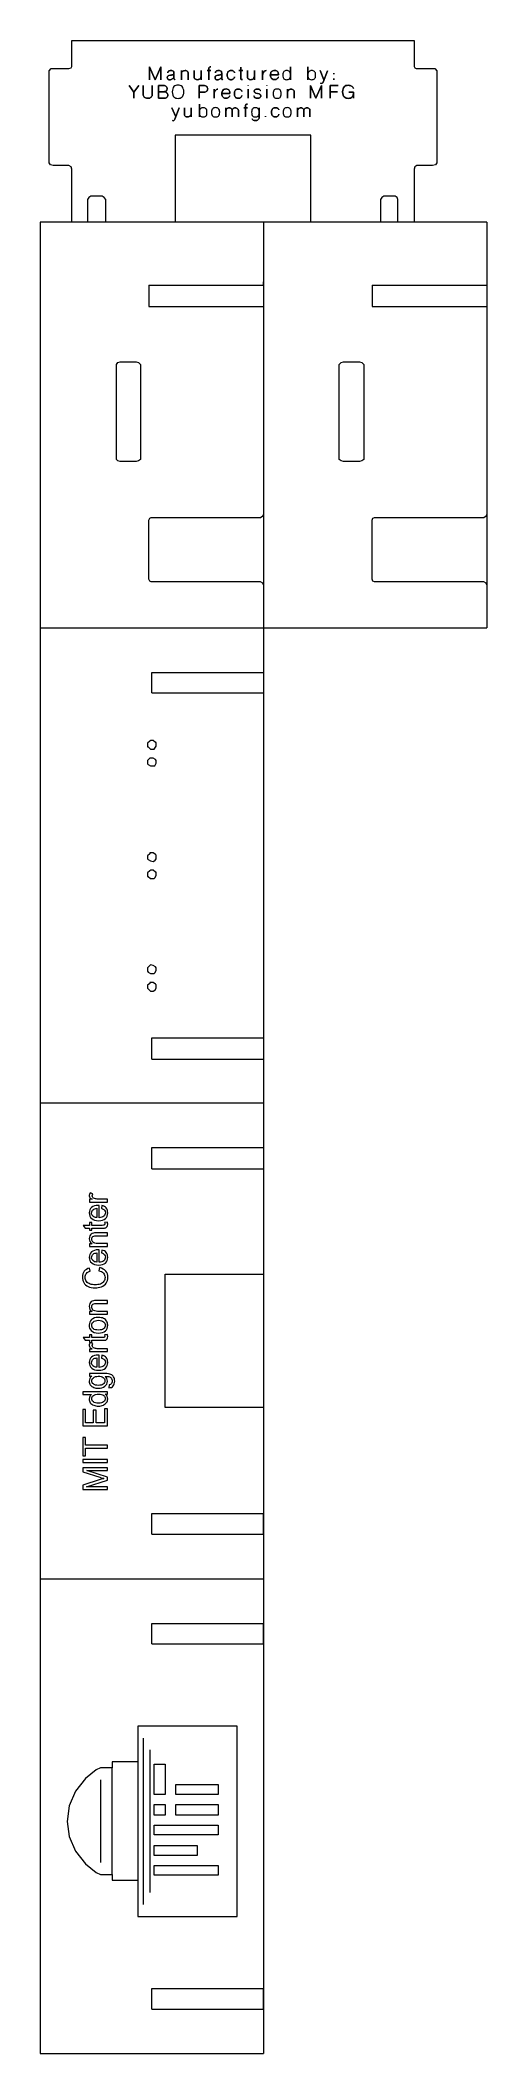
# Model space of a CAD drawing. Header units: inches. Extents: x -1.2 to 1.2, y -5.6 to 5.6.
import ezdxf
from ezdxf.lldxf.tags import DXFTag

# ---------------------------------------------------------------- set-up
doc = ezdxf.new("R2010")
doc.units = ezdxf.units.IN
doc.header["$MEASUREMENT"] = 0
doc.layers.add('Layer 1', color=7, linetype='Continuous')
tags = doc.linetypes.add('New Line1', pattern=[0.4, 0.1, -0.1, 0.1, -0.1]).pattern_tags.tags
tags[10:11] = [DXFTag(74, 4), DXFTag(75, 0), DXFTag(340, '0'), DXFTag(46, 1.0), DXFTag(50, 0.0), DXFTag(44, 0.0), DXFTag(45, 0.0)]
tags[8:9] = [DXFTag(74, 4), DXFTag(75, 0), DXFTag(340, '0'), DXFTag(46, 1.0), DXFTag(50, 0.0), DXFTag(44, 0.0), DXFTag(45, 0.0)]
tags[6:7] = [DXFTag(74, 4), DXFTag(75, 0), DXFTag(340, '0'), DXFTag(46, 1.0), DXFTag(50, 0.0), DXFTag(44, 0.0), DXFTag(45, 0.0)]
tags[4:5] = [DXFTag(74, 4), DXFTag(75, 0), DXFTag(340, '0'), DXFTag(46, 1.0), DXFTag(50, 0.0), DXFTag(44, 0.0), DXFTag(45, 0.0)]
tags = doc.linetypes.add('New Line2', pattern=[0.4, 0.1, -0.1, 0.1, -0.1]).pattern_tags.tags
tags[10:11] = [DXFTag(74, 4), DXFTag(75, 0), DXFTag(340, '0'), DXFTag(46, 1.0), DXFTag(50, 0.0), DXFTag(44, 0.0), DXFTag(45, 0.0)]
tags[8:9] = [DXFTag(74, 4), DXFTag(75, 0), DXFTag(340, '0'), DXFTag(46, 1.0), DXFTag(50, 0.0), DXFTag(44, 0.0), DXFTag(45, 0.0)]
tags[6:7] = [DXFTag(74, 4), DXFTag(75, 0), DXFTag(340, '0'), DXFTag(46, 1.0), DXFTag(50, 0.0), DXFTag(44, 0.0), DXFTag(45, 0.0)]
tags[4:5] = [DXFTag(74, 4), DXFTag(75, 0), DXFTag(340, '0'), DXFTag(46, 1.0), DXFTag(50, 0.0), DXFTag(44, 0.0), DXFTag(45, 0.0)]

msp = doc.modelspace()

# ---------------------------------------------------------------- linework, layer by layer
at = {"layer": 'Layer 1', "lineweight": 9}
for points in [[(-1.068, 5.457), (-1.068, 5.457), (-1.068, 5.598), (-1.068, 5.598)], [(-1.068, 5.598), (-1.068, 5.598), (0.84, 5.598), (0.84, 5.598)], [(0.84, 5.598), (0.84, 5.598), (0.84, 5.457), (0.84, 5.457)], [(-1.194, 5.429), (-1.194, 5.429), (-1.183, 5.441), (-1.183, 5.441)], [(-1.194, 5.425), (-1.194, 5.425), (-1.194, 5.429), (-1.194, 5.429)], [(-1.194, 4.921), (-1.194, 4.921), (-1.194, 5.425), (-1.194, 5.425)], [(-1.183, 5.441), (-1.183, 5.441), (-1.179, 5.441), (-1.179, 5.441)], [(-1.179, 5.441), (-1.179, 5.441), (-1.084, 5.441), (-1.084, 5.441)], [(-1.084, 5.441), (-1.084, 5.441), (-1.072, 5.445), (-1.072, 5.445)], [(-1.084, 5.441), (-1.084, 5.441), (-1.084, 5.441), (-1.084, 5.441)], [(-1.072, 5.445), (-1.072, 5.445), (-1.068, 5.453), (-1.068, 5.453)], [(-1.068, 5.453), (-1.068, 5.453), (-1.068, 5.457), (-1.068, 5.457)], [(0.84, 5.457), (0.84, 5.457), (0.84, 5.453), (0.84, 5.453)], [(0.84, 5.453), (0.84, 5.453), (0.843, 5.445), (0.843, 5.445)], [(0.843, 5.445), (0.843, 5.445), (0.851, 5.441), (0.851, 5.441)], [(0.851, 5.441), (0.851, 5.441), (0.855, 5.441), (0.855, 5.441)], [(0.855, 5.441), (0.855, 5.441), (0.954, 5.441), (0.954, 5.441)], [(0.954, 5.441), (0.954, 5.441), (0.966, 5.429), (0.966, 5.429)], [(0.966, 5.429), (0.966, 5.429), (0.966, 5.425), (0.966, 5.425)], [(0.966, 5.425), (0.966, 5.425), (0.966, 4.921), (0.966, 4.921)], [(0.264, 5.071), (0.264, 5.071), (-0.492, 5.071), (-0.492, 5.071)], [(-0.492, 5.071), (-0.492, 5.071), (-0.492, 4.587), (-0.492, 4.587)], [(0.264, 4.587), (0.264, 4.587), (0.264, 5.071), (0.264, 5.071)], [(-1.194, 4.917), (-1.194, 4.917), (-1.194, 4.921), (-1.194, 4.921)], [(-1.187, 4.906), (-1.187, 4.906), (-1.194, 4.917), (-1.194, 4.917)], [(-1.171, 4.902), (-1.171, 4.902), (-1.187, 4.906), (-1.187, 4.906)], [(-1.167, 4.902), (-1.167, 4.902), (-1.171, 4.902), (-1.171, 4.902)], [(-1.155, 4.902), (-1.155, 4.902), (-1.167, 4.902), (-1.167, 4.902)], [(-1.108, 4.902), (-1.108, 4.902), (-1.155, 4.902), (-1.155, 4.902)], [(-1.088, 4.902), (-1.088, 4.902), (-1.108, 4.902), (-1.108, 4.902)], [(-1.084, 4.902), (-1.084, 4.902), (-1.088, 4.902), (-1.088, 4.902)], [(-1.072, 4.894), (-1.072, 4.894), (-1.084, 4.902), (-1.084, 4.902)], [(-1.068, 4.882), (-1.068, 4.882), (-1.072, 4.894), (-1.072, 4.894)], [(-1.068, 4.587), (-1.068, 4.587), (-1.068, 4.882), (-1.068, 4.882)], [(0.843, 4.894), (0.843, 4.894), (0.84, 4.882), (0.84, 4.882)], [(0.84, 4.882), (0.84, 4.882), (0.84, 4.878), (0.84, 4.878)], [(0.84, 4.878), (0.84, 4.878), (0.84, 4.587), (0.84, 4.587)], [(0.855, 4.902), (0.855, 4.902), (0.843, 4.894), (0.843, 4.894)], [(0.859, 4.902), (0.859, 4.902), (0.855, 4.902), (0.855, 4.902)], [(0.938, 4.902), (0.938, 4.902), (0.859, 4.902), (0.859, 4.902)], [(0.942, 4.902), (0.942, 4.902), (0.938, 4.902), (0.938, 4.902)], [(0.958, 4.906), (0.958, 4.906), (0.942, 4.902), (0.942, 4.902)], [(0.966, 4.917), (0.966, 4.917), (0.958, 4.906), (0.958, 4.906)], [(0.966, 4.921), (0.966, 4.921), (0.966, 4.917), (0.966, 4.917)], [(-0.973, 4.724), (-0.973, 4.724), (-0.981, 4.713), (-0.981, 4.713)], [(-0.981, 4.713), (-0.981, 4.713), (-0.981, 4.709), (-0.981, 4.709)], [(-0.981, 4.709), (-0.981, 4.709), (-0.981, 4.587), (-0.981, 4.587)], [(-0.962, 4.732), (-0.962, 4.732), (-0.973, 4.724), (-0.973, 4.724)], [(-0.958, 4.732), (-0.958, 4.732), (-0.962, 4.732), (-0.962, 4.732)], [(-0.946, 4.732), (-0.946, 4.732), (-0.958, 4.732), (-0.958, 4.732)], [(-0.914, 4.732), (-0.914, 4.732), (-0.946, 4.732), (-0.946, 4.732)], [(-0.902, 4.732), (-0.902, 4.732), (-0.914, 4.732), (-0.914, 4.732)], [(-0.899, 4.732), (-0.899, 4.732), (-0.902, 4.732), (-0.902, 4.732)], [(-0.887, 4.724), (-0.887, 4.724), (-0.899, 4.732), (-0.899, 4.732)], [(-0.879, 4.713), (-0.879, 4.713), (-0.887, 4.724), (-0.887, 4.724)], [(-0.879, 4.709), (-0.879, 4.709), (-0.879, 4.713), (-0.879, 4.713)], [(-0.879, 4.587), (-0.879, 4.587), (-0.879, 4.709), (-0.879, 4.709)], [(0.659, 4.724), (0.659, 4.724), (0.651, 4.713), (0.651, 4.713)], [(0.651, 4.713), (0.651, 4.713), (0.651, 4.709), (0.651, 4.709)], [(0.651, 4.709), (0.651, 4.709), (0.651, 4.587), (0.651, 4.587)], [(0.67, 4.732), (0.67, 4.732), (0.659, 4.724), (0.659, 4.724)], [(0.674, 4.732), (0.674, 4.732), (0.67, 4.732), (0.67, 4.732)], [(0.73, 4.732), (0.73, 4.732), (0.674, 4.732), (0.674, 4.732)], [(0.733, 4.732), (0.733, 4.732), (0.73, 4.732), (0.73, 4.732)], [(0.745, 4.724), (0.745, 4.724), (0.733, 4.732), (0.733, 4.732)], [(0.749, 4.713), (0.749, 4.713), (0.745, 4.724), (0.745, 4.724)], [(0.749, 4.709), (0.749, 4.709), (0.749, 4.713), (0.749, 4.713)], [(0.749, 4.587), (0.749, 4.587), (0.749, 4.709), (0.749, 4.709)], [(1.244, 4.587), (1.244, 4.587), (-1.244, 4.587), (-1.244, 4.587)], [(-1.244, 4.587), (-1.244, 4.587), (-1.244, -5.598), (-1.244, -5.598)], [(0, 4.587), (0, 4.587), (0, -5.598), (0, -5.598)], [(1.244, 4.587), (1.244, 4.587), (1.244, 2.331), (1.244, 2.331)], [(-0.638, 4.236), (-0.638, 4.236), (0, 4.236), (0, 4.236)], [(-0.638, 4.236), (-0.638, 4.236), (-0.638, 4.118), (-0.638, 4.118)], [(0, 4.236), (0, 4.236), (0, 4.118), (0, 4.118)], [(0.606, 4.236), (0.606, 4.236), (1.244, 4.236), (1.244, 4.236)], [(0.606, 4.236), (0.606, 4.236), (0.606, 4.118), (0.606, 4.118)], [(1.244, 4.236), (1.244, 4.236), (1.244, 4.118), (1.244, 4.118)], [(-0.638, 4.118), (-0.638, 4.118), (0, 4.118), (0, 4.118)], [(0.606, 4.118), (0.606, 4.118), (1.244, 4.118), (1.244, 4.118)], [(-0.819, 3.795), (-0.819, 3.795), (-0.811, 3.807), (-0.811, 3.807)], [(-0.811, 3.807), (-0.811, 3.807), (-0.799, 3.811), (-0.799, 3.811)], [(-0.799, 3.811), (-0.799, 3.811), (-0.795, 3.811), (-0.795, 3.811)], [(-0.795, 3.811), (-0.795, 3.811), (-0.776, 3.811), (-0.776, 3.811)], [(-0.776, 3.811), (-0.776, 3.811), (-0.728, 3.811), (-0.728, 3.811)], [(-0.728, 3.811), (-0.728, 3.811), (-0.713, 3.811), (-0.713, 3.811)], [(-0.713, 3.811), (-0.713, 3.811), (-0.709, 3.811), (-0.709, 3.811)], [(-0.709, 3.811), (-0.709, 3.811), (-0.697, 3.807), (-0.697, 3.807)], [(-0.697, 3.807), (-0.697, 3.807), (-0.685, 3.795), (-0.685, 3.795)], [(0.421, 3.795), (0.421, 3.795), (0.433, 3.807), (0.433, 3.807)], [(0.433, 3.807), (0.433, 3.807), (0.445, 3.811), (0.445, 3.811)], [(0.445, 3.811), (0.445, 3.811), (0.449, 3.811), (0.449, 3.811)], [(0.449, 3.811), (0.449, 3.811), (0.469, 3.811), (0.469, 3.811)], [(0.469, 3.811), (0.469, 3.811), (0.516, 3.811), (0.516, 3.811)], [(0.516, 3.811), (0.516, 3.811), (0.531, 3.811), (0.531, 3.811)], [(0.531, 3.811), (0.531, 3.811), (0.535, 3.811), (0.535, 3.811)], [(0.535, 3.811), (0.535, 3.811), (0.547, 3.807), (0.547, 3.807)], [(0.547, 3.807), (0.547, 3.807), (0.559, 3.795), (0.559, 3.795)], [(-0.819, 3.791), (-0.819, 3.791), (-0.819, 3.795), (-0.819, 3.795)], [(-0.819, 3.272), (-0.819, 3.272), (-0.819, 3.791), (-0.819, 3.791)], [(-0.685, 3.795), (-0.685, 3.795), (-0.685, 3.268), (-0.685, 3.268)], [(0.421, 3.791), (0.421, 3.791), (0.421, 3.795), (0.421, 3.795)], [(0.421, 3.693), (0.421, 3.693), (0.421, 3.791), (0.421, 3.791)], [(0.559, 3.795), (0.559, 3.795), (0.559, 3.791), (0.559, 3.791)], [(0.559, 3.791), (0.559, 3.791), (0.559, 3.661), (0.559, 3.661)], [(0.421, 3.402), (0.421, 3.402), (0.421, 3.693), (0.421, 3.693)], [(0.559, 3.661), (0.559, 3.661), (0.559, 3.37), (0.559, 3.37)], [(0.421, 3.272), (0.421, 3.272), (0.421, 3.402), (0.421, 3.402)], [(0.559, 3.37), (0.559, 3.37), (0.559, 3.272), (0.559, 3.272)], [(-0.819, 3.268), (-0.819, 3.268), (-0.819, 3.272), (-0.819, 3.272)], [(-0.811, 3.26), (-0.811, 3.26), (-0.819, 3.268), (-0.819, 3.268)], [(-0.799, 3.256), (-0.799, 3.256), (-0.811, 3.26), (-0.811, 3.26)], [(-0.795, 3.256), (-0.795, 3.256), (-0.799, 3.256), (-0.799, 3.256)], [(-0.78, 3.256), (-0.78, 3.256), (-0.795, 3.256), (-0.795, 3.256)], [(-0.732, 3.256), (-0.732, 3.256), (-0.78, 3.256), (-0.78, 3.256)], [(-0.713, 3.256), (-0.713, 3.256), (-0.732, 3.256), (-0.732, 3.256)], [(-0.709, 3.256), (-0.709, 3.256), (-0.713, 3.256), (-0.713, 3.256)], [(-0.697, 3.26), (-0.697, 3.26), (-0.709, 3.256), (-0.709, 3.256)], [(-0.685, 3.268), (-0.685, 3.268), (-0.697, 3.26), (-0.697, 3.26)], [(0.421, 3.268), (0.421, 3.268), (0.421, 3.272), (0.421, 3.272)], [(0.433, 3.26), (0.433, 3.26), (0.421, 3.268), (0.421, 3.268)], [(0.445, 3.256), (0.445, 3.256), (0.433, 3.26), (0.433, 3.26)], [(0.449, 3.256), (0.449, 3.256), (0.445, 3.256), (0.445, 3.256)], [(0.465, 3.256), (0.465, 3.256), (0.449, 3.256), (0.449, 3.256)], [(0.512, 3.256), (0.512, 3.256), (0.465, 3.256), (0.465, 3.256)], [(0.531, 3.256), (0.531, 3.256), (0.512, 3.256), (0.512, 3.256)], [(0.535, 3.256), (0.535, 3.256), (0.531, 3.256), (0.531, 3.256)], [(0.547, 3.26), (0.547, 3.26), (0.535, 3.256), (0.535, 3.256)], [(0.559, 3.268), (0.559, 3.268), (0.547, 3.26), (0.547, 3.26)], [(0.559, 3.272), (0.559, 3.272), (0.559, 3.268), (0.559, 3.268)], [(-0.638, 2.929), (-0.638, 2.929), (-0.634, 2.941), (-0.634, 2.941)], [(-0.638, 2.925), (-0.638, 2.925), (-0.638, 2.929), (-0.638, 2.929)], [(-0.638, 2.606), (-0.638, 2.606), (-0.638, 2.925), (-0.638, 2.925)], [(-0.634, 2.941), (-0.634, 2.941), (-0.626, 2.945), (-0.626, 2.945)], [(-0.626, 2.945), (-0.626, 2.945), (-0.622, 2.945), (-0.622, 2.945)], [(-0.622, 2.945), (-0.622, 2.945), (-0.02, 2.945), (-0.02, 2.945)], [(-0.02, 2.945), (-0.02, 2.945), (-0.016, 2.945), (-0.016, 2.945)], [(-0.016, 2.945), (-0.016, 2.945), (-0.004, 2.953), (-0.004, 2.953)], [(-0.004, 2.953), (-0.004, 2.953), (0, 2.961), (0, 2.961)], [(0, 2.961), (0, 2.961), (-0.004, 2.953), (-0.004, 2.953)], [(0.606, 2.929), (0.606, 2.929), (0.61, 2.941), (0.61, 2.941)], [(0.606, 2.925), (0.606, 2.925), (0.606, 2.929), (0.606, 2.929)], [(0.606, 2.606), (0.606, 2.606), (0.606, 2.925), (0.606, 2.925)], [(0.61, 2.941), (0.61, 2.941), (0.618, 2.945), (0.618, 2.945)], [(0.618, 2.945), (0.618, 2.945), (0.622, 2.945), (0.622, 2.945)], [(0.622, 2.945), (0.622, 2.945), (1.224, 2.945), (1.224, 2.945)], [(1.224, 2.945), (1.224, 2.945), (1.228, 2.945), (1.228, 2.945)], [(1.228, 2.945), (1.228, 2.945), (1.24, 2.953), (1.24, 2.953)], [(1.24, 2.953), (1.24, 2.953), (1.244, 2.961), (1.244, 2.961)], [(1.244, 2.961), (1.244, 2.961), (1.24, 2.953), (1.24, 2.953)], [(-0.638, 2.602), (-0.638, 2.602), (-0.638, 2.606), (-0.638, 2.606)], [(-0.634, 2.591), (-0.634, 2.591), (-0.638, 2.602), (-0.638, 2.602)], [(-0.626, 2.587), (-0.626, 2.587), (-0.634, 2.591), (-0.634, 2.591)], [(-0.622, 2.587), (-0.622, 2.587), (-0.626, 2.587), (-0.626, 2.587)], [(-0.02, 2.587), (-0.02, 2.587), (-0.622, 2.587), (-0.622, 2.587)], [(-0.016, 2.587), (-0.016, 2.587), (-0.02, 2.587), (-0.02, 2.587)], [(-0.004, 2.579), (-0.004, 2.579), (-0.016, 2.587), (-0.016, 2.587)], [(-0.004, 2.579), (-0.004, 2.579), (0, 2.571), (0, 2.571)], [(0, 2.571), (0, 2.571), (-0.004, 2.579), (-0.004, 2.579)], [(0.606, 2.602), (0.606, 2.602), (0.606, 2.606), (0.606, 2.606)], [(0.61, 2.591), (0.61, 2.591), (0.606, 2.602), (0.606, 2.602)], [(0.618, 2.587), (0.618, 2.587), (0.61, 2.591), (0.61, 2.591)], [(0.622, 2.587), (0.622, 2.587), (0.618, 2.587), (0.618, 2.587)], [(1.224, 2.587), (1.224, 2.587), (0.622, 2.587), (0.622, 2.587)], [(1.228, 2.587), (1.228, 2.587), (1.224, 2.587), (1.224, 2.587)], [(1.24, 2.579), (1.24, 2.579), (1.228, 2.587), (1.228, 2.587)], [(1.24, 2.579), (1.24, 2.579), (1.244, 2.571), (1.244, 2.571)], [(1.244, 2.571), (1.244, 2.571), (1.24, 2.579), (1.24, 2.579)], [(-1.244, 2.331), (-1.244, 2.331), (1.244, 2.331), (1.244, 2.331)], [(-0.622, 1.969), (-0.622, 1.969), (-0.622, 2.083), (-0.622, 2.083)], [(-0.622, 2.083), (-0.622, 2.083), (0, 2.083), (0, 2.083)], [(-0.622, 1.969), (-0.622, 1.969), (0, 1.969), (0, 1.969)], [(-0.634, 1.701), (-0.634, 1.701), (-0.646, 1.689), (-0.646, 1.689)], [(-0.646, 1.689), (-0.646, 1.689), (-0.646, 1.673), (-0.646, 1.673)], [(-0.63, 1.705), (-0.63, 1.705), (-0.634, 1.701), (-0.634, 1.701)], [(-0.634, 1.701), (-0.634, 1.701), (-0.634, 1.701), (-0.634, 1.701)], [(-0.614, 1.705), (-0.614, 1.705), (-0.63, 1.705), (-0.63, 1.705)], [(-0.602, 1.693), (-0.602, 1.693), (-0.614, 1.705), (-0.614, 1.705)], [(-0.598, 1.693), (-0.598, 1.693), (-0.602, 1.693), (-0.602, 1.693)], [(-0.598, 1.689), (-0.598, 1.689), (-0.598, 1.693), (-0.598, 1.693)], [(-0.598, 1.673), (-0.598, 1.673), (-0.598, 1.689), (-0.598, 1.689)], [(-0.646, 1.673), (-0.646, 1.673), (-0.646, 1.669), (-0.646, 1.669)], [(-0.646, 1.669), (-0.646, 1.669), (-0.642, 1.669), (-0.642, 1.669)], [(-0.634, 1.606), (-0.634, 1.606), (-0.646, 1.594), (-0.646, 1.594)], [(-0.646, 1.594), (-0.646, 1.594), (-0.646, 1.579), (-0.646, 1.579)], [(-0.646, 1.579), (-0.646, 1.579), (-0.646, 1.575), (-0.646, 1.575)], [(-0.646, 1.575), (-0.646, 1.575), (-0.642, 1.571), (-0.642, 1.571)], [(-0.642, 1.669), (-0.642, 1.669), (-0.63, 1.657), (-0.63, 1.657)], [(-0.642, 1.571), (-0.642, 1.571), (-0.63, 1.563), (-0.63, 1.563)], [(-0.63, 1.606), (-0.63, 1.606), (-0.634, 1.606), (-0.634, 1.606)], [(-0.634, 1.606), (-0.634, 1.606), (-0.634, 1.606), (-0.634, 1.606)], [(-0.63, 1.657), (-0.63, 1.657), (-0.614, 1.657), (-0.614, 1.657)], [(-0.614, 1.606), (-0.614, 1.606), (-0.63, 1.606), (-0.63, 1.606)], [(-0.614, 1.657), (-0.614, 1.657), (-0.61, 1.657), (-0.61, 1.657)], [(-0.602, 1.598), (-0.602, 1.598), (-0.614, 1.606), (-0.614, 1.606)], [(-0.61, 1.657), (-0.61, 1.657), (-0.606, 1.661), (-0.606, 1.661)], [(-0.606, 1.661), (-0.606, 1.661), (-0.598, 1.673), (-0.598, 1.673)], [(-0.606, 1.563), (-0.606, 1.563), (-0.598, 1.579), (-0.598, 1.579)], [(-0.598, 1.594), (-0.598, 1.594), (-0.602, 1.598), (-0.602, 1.598)], [(-0.598, 1.591), (-0.598, 1.591), (-0.598, 1.594), (-0.598, 1.594)], [(-0.598, 1.579), (-0.598, 1.579), (-0.598, 1.591), (-0.598, 1.591)], [(-0.63, 1.563), (-0.63, 1.563), (-0.614, 1.563), (-0.614, 1.563)], [(-0.614, 1.563), (-0.614, 1.563), (-0.61, 1.563), (-0.61, 1.563)], [(-0.61, 1.563), (-0.61, 1.563), (-0.606, 1.563), (-0.606, 1.563)], [(-0.634, 1.075), (-0.634, 1.075), (-0.646, 1.063), (-0.646, 1.063)], [(-0.646, 1.063), (-0.646, 1.063), (-0.646, 1.047), (-0.646, 1.047)], [(-0.646, 1.047), (-0.646, 1.047), (-0.646, 1.047), (-0.646, 1.047)], [(-0.646, 1.047), (-0.646, 1.047), (-0.642, 1.043), (-0.642, 1.043)], [(-0.642, 1.043), (-0.642, 1.043), (-0.63, 1.035), (-0.63, 1.035)], [(-0.63, 1.079), (-0.63, 1.079), (-0.634, 1.079), (-0.634, 1.079)], [(-0.634, 1.079), (-0.634, 1.079), (-0.634, 1.075), (-0.634, 1.075)], [(-0.614, 1.079), (-0.614, 1.079), (-0.63, 1.079), (-0.63, 1.079)], [(-0.63, 1.035), (-0.63, 1.035), (-0.614, 1.031), (-0.614, 1.031)], [(-0.602, 1.071), (-0.602, 1.071), (-0.614, 1.079), (-0.614, 1.079)], [(-0.614, 1.031), (-0.614, 1.031), (-0.61, 1.035), (-0.61, 1.035)], [(-0.61, 1.035), (-0.61, 1.035), (-0.606, 1.035), (-0.606, 1.035)], [(-0.606, 1.035), (-0.606, 1.035), (-0.598, 1.047), (-0.598, 1.047)], [(-0.598, 1.067), (-0.598, 1.067), (-0.602, 1.071), (-0.602, 1.071)], [(-0.598, 1.063), (-0.598, 1.063), (-0.598, 1.067), (-0.598, 1.067)], [(-0.598, 1.047), (-0.598, 1.047), (-0.598, 1.063), (-0.598, 1.063)], [(-0.634, 0.98), (-0.634, 0.98), (-0.646, 0.969), (-0.646, 0.969)], [(-0.646, 0.969), (-0.646, 0.969), (-0.646, 0.953), (-0.646, 0.953)], [(-0.646, 0.953), (-0.646, 0.953), (-0.646, 0.949), (-0.646, 0.949)], [(-0.646, 0.949), (-0.646, 0.949), (-0.642, 0.949), (-0.642, 0.949)], [(-0.642, 0.949), (-0.642, 0.949), (-0.63, 0.937), (-0.63, 0.937)], [(-0.63, 0.984), (-0.63, 0.984), (-0.634, 0.98), (-0.634, 0.98)], [(-0.634, 0.98), (-0.634, 0.98), (-0.634, 0.98), (-0.634, 0.98)], [(-0.614, 0.984), (-0.614, 0.984), (-0.63, 0.984), (-0.63, 0.984)], [(-0.63, 0.937), (-0.63, 0.937), (-0.614, 0.937), (-0.614, 0.937)], [(-0.602, 0.972), (-0.602, 0.972), (-0.614, 0.984), (-0.614, 0.984)], [(-0.614, 0.937), (-0.614, 0.937), (-0.61, 0.937), (-0.61, 0.937)], [(-0.61, 0.937), (-0.61, 0.937), (-0.606, 0.941), (-0.606, 0.941)], [(-0.606, 0.941), (-0.606, 0.941), (-0.598, 0.953), (-0.598, 0.953)], [(-0.598, 0.972), (-0.598, 0.972), (-0.602, 0.972), (-0.602, 0.972)], [(-0.598, 0.969), (-0.598, 0.969), (-0.598, 0.972), (-0.598, 0.972)], [(-0.598, 0.953), (-0.598, 0.953), (-0.598, 0.969), (-0.598, 0.969)], [(-0.634, 0.453), (-0.634, 0.453), (-0.646, 0.441), (-0.646, 0.441)], [(-0.63, 0.457), (-0.63, 0.457), (-0.634, 0.453), (-0.634, 0.453)], [(-0.634, 0.453), (-0.634, 0.453), (-0.634, 0.453), (-0.634, 0.453)], [(-0.614, 0.453), (-0.614, 0.453), (-0.63, 0.457), (-0.63, 0.457)], [(-0.602, 0.445), (-0.602, 0.445), (-0.614, 0.453), (-0.614, 0.453)], [(-0.646, 0.441), (-0.646, 0.441), (-0.646, 0.425), (-0.646, 0.425)], [(-0.646, 0.425), (-0.646, 0.425), (-0.646, 0.421), (-0.646, 0.421)], [(-0.646, 0.421), (-0.646, 0.421), (-0.642, 0.417), (-0.642, 0.417)], [(-0.634, 0.354), (-0.634, 0.354), (-0.646, 0.343), (-0.646, 0.343)], [(-0.646, 0.343), (-0.646, 0.343), (-0.646, 0.327), (-0.646, 0.327)], [(-0.642, 0.417), (-0.642, 0.417), (-0.63, 0.409), (-0.63, 0.409)], [(-0.63, 0.358), (-0.63, 0.358), (-0.634, 0.358), (-0.634, 0.358)], [(-0.634, 0.358), (-0.634, 0.358), (-0.634, 0.354), (-0.634, 0.354)], [(-0.63, 0.409), (-0.63, 0.409), (-0.614, 0.409), (-0.614, 0.409)], [(-0.614, 0.358), (-0.614, 0.358), (-0.63, 0.358), (-0.63, 0.358)], [(-0.614, 0.409), (-0.614, 0.409), (-0.61, 0.409), (-0.61, 0.409)], [(-0.602, 0.35), (-0.602, 0.35), (-0.614, 0.358), (-0.614, 0.358)], [(-0.61, 0.409), (-0.61, 0.409), (-0.606, 0.413), (-0.606, 0.413)], [(-0.606, 0.413), (-0.606, 0.413), (-0.598, 0.425), (-0.598, 0.425)], [(-0.598, 0.441), (-0.598, 0.441), (-0.602, 0.445), (-0.602, 0.445)], [(-0.598, 0.346), (-0.598, 0.346), (-0.602, 0.35), (-0.602, 0.35)], [(-0.598, 0.425), (-0.598, 0.425), (-0.598, 0.441), (-0.598, 0.441)], [(-0.598, 0.441), (-0.598, 0.441), (-0.598, 0.441), (-0.598, 0.441)], [(-0.598, 0.343), (-0.598, 0.343), (-0.598, 0.346), (-0.598, 0.346)], [(-0.598, 0.327), (-0.598, 0.327), (-0.598, 0.343), (-0.598, 0.343)], [(-0.646, 0.327), (-0.646, 0.327), (-0.646, 0.327), (-0.646, 0.327)], [(-0.646, 0.327), (-0.646, 0.327), (-0.642, 0.323), (-0.642, 0.323)], [(-0.642, 0.323), (-0.642, 0.323), (-0.63, 0.311), (-0.63, 0.311)], [(-0.63, 0.311), (-0.63, 0.311), (-0.614, 0.311), (-0.614, 0.311)], [(-0.614, 0.311), (-0.614, 0.311), (-0.61, 0.315), (-0.61, 0.315)], [(-0.61, 0.315), (-0.61, 0.315), (-0.606, 0.315), (-0.606, 0.315)], [(-0.606, 0.315), (-0.606, 0.315), (-0.598, 0.327), (-0.598, 0.327)], [(-0.622, -0.067), (-0.622, -0.067), (-0.622, 0.051), (-0.622, 0.051)], [(-0.622, 0.051), (-0.622, 0.051), (0, 0.051), (0, 0.051)], [(-0.622, -0.067), (-0.622, -0.067), (0, -0.067), (0, -0.067)], [(-1.244, -0.311), (-1.244, -0.311), (0, -0.311), (0, -0.311)], [(-0.622, -0.677), (-0.622, -0.677), (-0.622, -0.559), (-0.622, -0.559)], [(-0.622, -0.559), (-0.622, -0.559), (0, -0.559), (0, -0.559)], [(-0.622, -0.677), (-0.622, -0.677), (0, -0.677), (0, -0.677)], [(-0.547, -2.004), (-0.547, -2.004), (-0.547, -1.264), (-0.547, -1.264)], [(-0.547, -1.264), (-0.547, -1.264), (0, -1.264), (0, -1.264)], [(0, -2.004), (0, -2.004), (-0.547, -2.004), (-0.547, -2.004)], [(-0.622, -2.709), (-0.622, -2.709), (-0.622, -2.594), (-0.622, -2.594)], [(-0.622, -2.594), (-0.622, -2.594), (0, -2.594), (0, -2.594)], [(0, -2.709), (0, -2.709), (0, -2.594), (0, -2.594)], [(-0.622, -2.709), (-0.622, -2.709), (0, -2.709), (0, -2.709)], [(-1.244, -2.957), (-1.244, -2.957), (0, -2.957), (0, -2.957)], [(-0.622, -3.319), (-0.622, -3.319), (-0.622, -3.205), (-0.622, -3.205)], [(-0.622, -3.205), (-0.622, -3.205), (0, -3.205), (0, -3.205)], [(0, -3.319), (0, -3.319), (0, -3.205), (0, -3.205)], [(-0.622, -3.319), (-0.622, -3.319), (0, -3.319), (0, -3.319)], [(-0.622, -5.35), (-0.622, -5.35), (-0.622, -5.236), (-0.622, -5.236)], [(-0.622, -5.236), (-0.622, -5.236), (0, -5.236), (0, -5.236)], [(0, -5.35), (0, -5.35), (0, -5.236), (0, -5.236)], [(-0.622, -5.35), (-0.622, -5.35), (0, -5.35), (0, -5.35)], [(-1.244, -5.598), (-1.244, -5.598), (0, -5.598), (0, -5.598)]]:
    msp.add_open_spline(points, degree=3, dxfattribs=at)
at = {"layer": 'Layer 1', "color": 1, "lineweight": 9}
for points, knots in [([(-0.635, 5.451), (-0.635, 5.451), (-0.604, 5.379), (-0.604, 5.379), (-0.604, 5.379), (-0.604, 5.379), (-0.572, 5.451), (-0.572, 5.451), (-0.572, 5.451), (-0.572, 5.451), (-0.572, 5.379), (-0.572, 5.379), (-0.572, 5.379), (-0.572, 5.379), (-0.572, 5.451), (-0.572, 5.451), (-0.572, 5.451), (-0.572, 5.451), (-0.604, 5.379), (-0.604, 5.379), (-0.604, 5.379), (-0.604, 5.379), (-0.635, 5.451), (-0.635, 5.451), (-0.635, 5.451), (-0.635, 5.451), (-0.635, 5.379), (-0.635, 5.379), (-0.635, 5.379), (-0.635, 5.379), (-0.635, 5.451), (-0.635, 5.451)], [0, 0, 0, 0, 0.111111, 0.111111, 0.111111, 0.111111, 0.222222, 0.222222, 0.222222, 0.222222, 0.333333, 0.333333, 0.333333, 0.333333, 0.444444, 0.444444, 0.444444, 0.444444, 0.555556, 0.555556, 0.555556, 0.555556, 0.666667, 0.666667, 0.666667, 0.666667, 0.777778, 0.777778, 0.777778, 0.777778, 1, 1, 1, 1]), ([(-0.499, 5.392), (-0.5, 5.391), (-0.501, 5.39), (-0.503, 5.388), (-0.503, 5.388), (-0.504, 5.387), (-0.506, 5.385), (-0.508, 5.384), (-0.508, 5.384), (-0.51, 5.382), (-0.512, 5.381), (-0.514, 5.38), (-0.514, 5.38), (-0.517, 5.379), (-0.519, 5.378), (-0.521, 5.379), (-0.521, 5.379), (-0.523, 5.379), (-0.525, 5.379), (-0.527, 5.379), (-0.527, 5.379), (-0.528, 5.38), (-0.53, 5.38), (-0.531, 5.381), (-0.531, 5.381), (-0.533, 5.382), (-0.534, 5.383), (-0.535, 5.385), (-0.535, 5.385), (-0.535, 5.386), (-0.536, 5.388), (-0.536, 5.391), (-0.536, 5.391), (-0.536, 5.395), (-0.534, 5.399), (-0.532, 5.401), (-0.532, 5.401), (-0.529, 5.403), (-0.525, 5.404), (-0.519, 5.405), (-0.519, 5.405), (-0.517, 5.405), (-0.515, 5.405), (-0.513, 5.405), (-0.513, 5.405), (-0.511, 5.406), (-0.509, 5.406), (-0.507, 5.406), (-0.507, 5.406), (-0.506, 5.407), (-0.504, 5.407), (-0.503, 5.408), (-0.503, 5.408), (-0.502, 5.408), (-0.5, 5.408), (-0.499, 5.409), (-0.499, 5.409), (-0.5, 5.408), (-0.502, 5.408), (-0.503, 5.408), (-0.503, 5.408), (-0.504, 5.407), (-0.506, 5.407), (-0.507, 5.406), (-0.507, 5.406), (-0.509, 5.406), (-0.511, 5.406), (-0.513, 5.405), (-0.513, 5.405), (-0.515, 5.405), (-0.517, 5.405), (-0.519, 5.405), (-0.519, 5.405), (-0.525, 5.404), (-0.529, 5.403), (-0.532, 5.401), (-0.532, 5.401), (-0.534, 5.399), (-0.536, 5.395), (-0.536, 5.391), (-0.536, 5.391), (-0.536, 5.388), (-0.535, 5.386), (-0.535, 5.385), (-0.535, 5.385), (-0.534, 5.383), (-0.533, 5.382), (-0.531, 5.381), (-0.531, 5.381), (-0.53, 5.38), (-0.528, 5.38), (-0.527, 5.379), (-0.527, 5.379), (-0.525, 5.379), (-0.523, 5.379), (-0.521, 5.379), (-0.521, 5.379), (-0.519, 5.378), (-0.517, 5.379), (-0.514, 5.38), (-0.514, 5.38), (-0.512, 5.381), (-0.51, 5.382), (-0.508, 5.384), (-0.508, 5.384), (-0.506, 5.385), (-0.504, 5.387), (-0.503, 5.388), (-0.503, 5.388), (-0.501, 5.39), (-0.5, 5.391), (-0.499, 5.392)], [0, 0, 0, 0, 0.034483, 0.034483, 0.034483, 0.034483, 0.068966, 0.068966, 0.068966, 0.068966, 0.103448, 0.103448, 0.103448, 0.103448, 0.137931, 0.137931, 0.137931, 0.137931, 0.172414, 0.172414, 0.172414, 0.172414, 0.206897, 0.206897, 0.206897, 0.206897, 0.241379, 0.241379, 0.241379, 0.241379, 0.275862, 0.275862, 0.275862, 0.275862, 0.310345, 0.310345, 0.310345, 0.310345, 0.344828, 0.344828, 0.344828, 0.344828, 0.37931, 0.37931, 0.37931, 0.37931, 0.413793, 0.413793, 0.413793, 0.413793, 0.448276, 0.448276, 0.448276, 0.448276, 0.482759, 0.482759, 0.482759, 0.482759, 0.517241, 0.517241, 0.517241, 0.517241, 0.551724, 0.551724, 0.551724, 0.551724, 0.586207, 0.586207, 0.586207, 0.586207, 0.62069, 0.62069, 0.62069, 0.62069, 0.655172, 0.655172, 0.655172, 0.655172, 0.689655, 0.689655, 0.689655, 0.689655, 0.724138, 0.724138, 0.724138, 0.724138, 0.758621, 0.758621, 0.758621, 0.758621, 0.793103, 0.793103, 0.793103, 0.793103, 0.827586, 0.827586, 0.827586, 0.827586, 0.862069, 0.862069, 0.862069, 0.862069, 0.896552, 0.896552, 0.896552, 0.896552, 0.931034, 0.931034, 0.931034, 0.931034, 1, 1, 1, 1]), ([(-0.492, 5.379), (-0.493, 5.379), (-0.494, 5.38), (-0.496, 5.38), (-0.496, 5.38), (-0.496, 5.381), (-0.497, 5.381), (-0.498, 5.382), (-0.498, 5.382), (-0.499, 5.383), (-0.499, 5.384), (-0.499, 5.386), (-0.499, 5.386), (-0.499, 5.386), (-0.499, 5.418), (-0.499, 5.418), (-0.499, 5.418), (-0.499, 5.419), (-0.499, 5.42), (-0.5, 5.422), (-0.5, 5.422), (-0.5, 5.423), (-0.501, 5.425), (-0.502, 5.426), (-0.502, 5.426), (-0.503, 5.427), (-0.505, 5.428), (-0.507, 5.429), (-0.507, 5.429), (-0.509, 5.43), (-0.511, 5.43), (-0.515, 5.43), (-0.515, 5.43), (-0.518, 5.43), (-0.521, 5.43), (-0.523, 5.429), (-0.523, 5.429), (-0.526, 5.429), (-0.528, 5.428), (-0.529, 5.426), (-0.529, 5.426), (-0.531, 5.425), (-0.532, 5.424), (-0.532, 5.423), (-0.532, 5.423), (-0.533, 5.421), (-0.533, 5.42), (-0.533, 5.418), (-0.533, 5.418), (-0.533, 5.42), (-0.533, 5.421), (-0.532, 5.423), (-0.532, 5.423), (-0.532, 5.424), (-0.531, 5.425), (-0.529, 5.426), (-0.529, 5.426), (-0.528, 5.428), (-0.526, 5.429), (-0.523, 5.429), (-0.523, 5.429), (-0.521, 5.43), (-0.518, 5.43), (-0.515, 5.43), (-0.515, 5.43), (-0.511, 5.43), (-0.509, 5.43), (-0.507, 5.429), (-0.507, 5.429), (-0.505, 5.428), (-0.503, 5.427), (-0.502, 5.426), (-0.502, 5.426), (-0.501, 5.425), (-0.5, 5.423), (-0.5, 5.422), (-0.5, 5.422), (-0.499, 5.42), (-0.499, 5.419), (-0.499, 5.418), (-0.499, 5.418), (-0.499, 5.418), (-0.499, 5.386), (-0.499, 5.386), (-0.499, 5.386), (-0.499, 5.384), (-0.499, 5.383), (-0.498, 5.382), (-0.498, 5.382), (-0.497, 5.381), (-0.496, 5.381), (-0.496, 5.38), (-0.496, 5.38), (-0.494, 5.38), (-0.493, 5.379), (-0.492, 5.379)], [0, 0, 0, 0, 0.04, 0.04, 0.04, 0.04, 0.08, 0.08, 0.08, 0.08, 0.12, 0.12, 0.12, 0.12, 0.16, 0.16, 0.16, 0.16, 0.2, 0.2, 0.2, 0.2, 0.24, 0.24, 0.24, 0.24, 0.28, 0.28, 0.28, 0.28, 0.32, 0.32, 0.32, 0.32, 0.36, 0.36, 0.36, 0.36, 0.4, 0.4, 0.4, 0.4, 0.44, 0.44, 0.44, 0.44, 0.48, 0.48, 0.48, 0.48, 0.52, 0.52, 0.52, 0.52, 0.56, 0.56, 0.56, 0.56, 0.6, 0.6, 0.6, 0.6, 0.64, 0.64, 0.64, 0.64, 0.68, 0.68, 0.68, 0.68, 0.72, 0.72, 0.72, 0.72, 0.76, 0.76, 0.76, 0.76, 0.8, 0.8, 0.8, 0.8, 0.84, 0.84, 0.84, 0.84, 0.88, 0.88, 0.88, 0.88, 0.92, 0.92, 0.92, 0.92, 1, 1, 1, 1]), ([(-0.42, 5.417), (-0.42, 5.418), (-0.42, 5.419), (-0.421, 5.421), (-0.421, 5.421), (-0.421, 5.422), (-0.422, 5.424), (-0.424, 5.425), (-0.424, 5.425), (-0.425, 5.426), (-0.427, 5.428), (-0.429, 5.429), (-0.429, 5.429), (-0.431, 5.429), (-0.434, 5.43), (-0.437, 5.43), (-0.437, 5.43), (-0.441, 5.43), (-0.443, 5.429), (-0.446, 5.428), (-0.446, 5.428), (-0.448, 5.427), (-0.45, 5.426), (-0.452, 5.424), (-0.452, 5.424), (-0.454, 5.422), (-0.455, 5.42), (-0.456, 5.418), (-0.456, 5.418), (-0.457, 5.416), (-0.457, 5.413), (-0.457, 5.411), (-0.457, 5.411), (-0.457, 5.413), (-0.457, 5.416), (-0.456, 5.418), (-0.456, 5.418), (-0.455, 5.42), (-0.454, 5.422), (-0.452, 5.424), (-0.452, 5.424), (-0.45, 5.426), (-0.448, 5.427), (-0.446, 5.428), (-0.446, 5.428), (-0.443, 5.429), (-0.441, 5.43), (-0.437, 5.43), (-0.437, 5.43), (-0.434, 5.43), (-0.431, 5.429), (-0.429, 5.429), (-0.429, 5.429), (-0.427, 5.428), (-0.425, 5.426), (-0.424, 5.425), (-0.424, 5.425), (-0.422, 5.424), (-0.421, 5.422), (-0.421, 5.421), (-0.421, 5.421), (-0.42, 5.419), (-0.42, 5.418), (-0.42, 5.417), (-0.42, 5.417), (-0.42, 5.417), (-0.42, 5.379), (-0.42, 5.379), (-0.42, 5.379), (-0.42, 5.379), (-0.42, 5.417), (-0.42, 5.417)], [0, 0, 0, 0, 0.052632, 0.052632, 0.052632, 0.052632, 0.105263, 0.105263, 0.105263, 0.105263, 0.157895, 0.157895, 0.157895, 0.157895, 0.210526, 0.210526, 0.210526, 0.210526, 0.263158, 0.263158, 0.263158, 0.263158, 0.315789, 0.315789, 0.315789, 0.315789, 0.368421, 0.368421, 0.368421, 0.368421, 0.421053, 0.421053, 0.421053, 0.421053, 0.473684, 0.473684, 0.473684, 0.473684, 0.526316, 0.526316, 0.526316, 0.526316, 0.578947, 0.578947, 0.578947, 0.578947, 0.631579, 0.631579, 0.631579, 0.631579, 0.684211, 0.684211, 0.684211, 0.684211, 0.736842, 0.736842, 0.736842, 0.736842, 0.789474, 0.789474, 0.789474, 0.789474, 0.842105, 0.842105, 0.842105, 0.842105, 0.894737, 0.894737, 0.894737, 0.894737, 1, 1, 1, 1]), ([(-0.457, 5.43), (-0.457, 5.43), (-0.457, 5.379), (-0.457, 5.379), (-0.457, 5.379), (-0.457, 5.379), (-0.457, 5.43), (-0.457, 5.43)], [0, 0, 0, 0, 0.333333, 0.333333, 0.333333, 0.333333, 1, 1, 1, 1]), ([(-0.386, 5.392), (-0.386, 5.391), (-0.385, 5.39), (-0.385, 5.388), (-0.385, 5.388), (-0.384, 5.387), (-0.383, 5.385), (-0.382, 5.384), (-0.382, 5.384), (-0.38, 5.383), (-0.379, 5.382), (-0.376, 5.381), (-0.376, 5.381), (-0.374, 5.38), (-0.371, 5.379), (-0.368, 5.379), (-0.368, 5.379), (-0.365, 5.379), (-0.362, 5.38), (-0.36, 5.381), (-0.36, 5.381), (-0.357, 5.382), (-0.355, 5.383), (-0.353, 5.385), (-0.353, 5.385), (-0.352, 5.387), (-0.351, 5.389), (-0.35, 5.391), (-0.35, 5.391), (-0.349, 5.393), (-0.348, 5.396), (-0.348, 5.398), (-0.348, 5.398), (-0.348, 5.396), (-0.349, 5.393), (-0.35, 5.391), (-0.35, 5.391), (-0.351, 5.389), (-0.352, 5.387), (-0.353, 5.385), (-0.353, 5.385), (-0.355, 5.383), (-0.357, 5.382), (-0.36, 5.381), (-0.36, 5.381), (-0.362, 5.38), (-0.365, 5.379), (-0.368, 5.379), (-0.368, 5.379), (-0.371, 5.379), (-0.374, 5.38), (-0.376, 5.381), (-0.376, 5.381), (-0.379, 5.382), (-0.38, 5.383), (-0.382, 5.384), (-0.382, 5.384), (-0.383, 5.385), (-0.384, 5.387), (-0.385, 5.388), (-0.385, 5.388), (-0.385, 5.39), (-0.386, 5.391), (-0.386, 5.392), (-0.386, 5.392), (-0.386, 5.392), (-0.386, 5.43), (-0.386, 5.43), (-0.386, 5.43), (-0.386, 5.43), (-0.386, 5.392), (-0.386, 5.392)], [0, 0, 0, 0, 0.052632, 0.052632, 0.052632, 0.052632, 0.105263, 0.105263, 0.105263, 0.105263, 0.157895, 0.157895, 0.157895, 0.157895, 0.210526, 0.210526, 0.210526, 0.210526, 0.263158, 0.263158, 0.263158, 0.263158, 0.315789, 0.315789, 0.315789, 0.315789, 0.368421, 0.368421, 0.368421, 0.368421, 0.421053, 0.421053, 0.421053, 0.421053, 0.473684, 0.473684, 0.473684, 0.473684, 0.526316, 0.526316, 0.526316, 0.526316, 0.578947, 0.578947, 0.578947, 0.578947, 0.631579, 0.631579, 0.631579, 0.631579, 0.684211, 0.684211, 0.684211, 0.684211, 0.736842, 0.736842, 0.736842, 0.736842, 0.789474, 0.789474, 0.789474, 0.789474, 0.842105, 0.842105, 0.842105, 0.842105, 0.894737, 0.894737, 0.894737, 0.894737, 1, 1, 1, 1]), ([(-0.348, 5.379), (-0.348, 5.379), (-0.348, 5.43), (-0.348, 5.43), (-0.348, 5.43), (-0.348, 5.43), (-0.348, 5.379), (-0.348, 5.379)], [0, 0, 0, 0, 0.333333, 0.333333, 0.333333, 0.333333, 1, 1, 1, 1]), ([(-0.293, 5.43), (-0.293, 5.43), (-0.313, 5.43), (-0.313, 5.43), (-0.313, 5.43), (-0.313, 5.43), (-0.293, 5.43), (-0.293, 5.43)], [0, 0, 0, 0, 0.333333, 0.333333, 0.333333, 0.333333, 1, 1, 1, 1]), ([(-0.305, 5.43), (-0.305, 5.434), (-0.305, 5.437), (-0.305, 5.439), (-0.305, 5.439), (-0.305, 5.442), (-0.304, 5.444), (-0.304, 5.446), (-0.304, 5.446), (-0.303, 5.447), (-0.302, 5.449), (-0.3, 5.449), (-0.3, 5.449), (-0.299, 5.45), (-0.297, 5.451), (-0.294, 5.451), (-0.294, 5.451), (-0.297, 5.451), (-0.299, 5.45), (-0.3, 5.449), (-0.3, 5.449), (-0.302, 5.449), (-0.303, 5.447), (-0.304, 5.446), (-0.304, 5.446), (-0.304, 5.444), (-0.305, 5.442), (-0.305, 5.439), (-0.305, 5.439), (-0.305, 5.437), (-0.305, 5.434), (-0.305, 5.43), (-0.305, 5.43), (-0.305, 5.43), (-0.305, 5.379), (-0.305, 5.379), (-0.305, 5.379), (-0.305, 5.379), (-0.305, 5.43), (-0.305, 5.43)], [0, 0, 0, 0, 0.090909, 0.090909, 0.090909, 0.090909, 0.181818, 0.181818, 0.181818, 0.181818, 0.272727, 0.272727, 0.272727, 0.272727, 0.363636, 0.363636, 0.363636, 0.363636, 0.454545, 0.454545, 0.454545, 0.454545, 0.545455, 0.545455, 0.545455, 0.545455, 0.636364, 0.636364, 0.636364, 0.636364, 0.727273, 0.727273, 0.727273, 0.727273, 0.818182, 0.818182, 0.818182, 0.818182, 1, 1, 1, 1]), ([(-0.233, 5.392), (-0.234, 5.391), (-0.235, 5.39), (-0.237, 5.388), (-0.237, 5.388), (-0.238, 5.387), (-0.24, 5.385), (-0.242, 5.384), (-0.242, 5.384), (-0.244, 5.382), (-0.246, 5.381), (-0.249, 5.38), (-0.249, 5.38), (-0.251, 5.379), (-0.253, 5.378), (-0.255, 5.379), (-0.255, 5.379), (-0.257, 5.379), (-0.259, 5.379), (-0.261, 5.379), (-0.261, 5.379), (-0.263, 5.38), (-0.264, 5.38), (-0.266, 5.381), (-0.266, 5.381), (-0.267, 5.382), (-0.268, 5.383), (-0.269, 5.385), (-0.269, 5.385), (-0.27, 5.386), (-0.27, 5.388), (-0.27, 5.391), (-0.27, 5.391), (-0.27, 5.395), (-0.269, 5.399), (-0.266, 5.401), (-0.266, 5.401), (-0.263, 5.403), (-0.259, 5.404), (-0.254, 5.405), (-0.254, 5.405), (-0.251, 5.405), (-0.249, 5.405), (-0.247, 5.405), (-0.247, 5.405), (-0.245, 5.406), (-0.243, 5.406), (-0.241, 5.406), (-0.241, 5.406), (-0.24, 5.407), (-0.238, 5.407), (-0.237, 5.408), (-0.237, 5.408), (-0.236, 5.408), (-0.235, 5.408), (-0.233, 5.409), (-0.233, 5.409), (-0.235, 5.408), (-0.236, 5.408), (-0.237, 5.408), (-0.237, 5.408), (-0.238, 5.407), (-0.24, 5.407), (-0.241, 5.406), (-0.241, 5.406), (-0.243, 5.406), (-0.245, 5.406), (-0.247, 5.405), (-0.247, 5.405), (-0.249, 5.405), (-0.251, 5.405), (-0.254, 5.405), (-0.254, 5.405), (-0.259, 5.404), (-0.263, 5.403), (-0.266, 5.401), (-0.266, 5.401), (-0.269, 5.399), (-0.27, 5.395), (-0.27, 5.391), (-0.27, 5.391), (-0.27, 5.388), (-0.27, 5.386), (-0.269, 5.385), (-0.269, 5.385), (-0.268, 5.383), (-0.267, 5.382), (-0.266, 5.381), (-0.266, 5.381), (-0.264, 5.38), (-0.263, 5.38), (-0.261, 5.379), (-0.261, 5.379), (-0.259, 5.379), (-0.257, 5.379), (-0.255, 5.379), (-0.255, 5.379), (-0.253, 5.378), (-0.251, 5.379), (-0.249, 5.38), (-0.249, 5.38), (-0.246, 5.381), (-0.244, 5.382), (-0.242, 5.384), (-0.242, 5.384), (-0.24, 5.385), (-0.238, 5.387), (-0.237, 5.388), (-0.237, 5.388), (-0.235, 5.39), (-0.234, 5.391), (-0.233, 5.392)], [0, 0, 0, 0, 0.034483, 0.034483, 0.034483, 0.034483, 0.068966, 0.068966, 0.068966, 0.068966, 0.103448, 0.103448, 0.103448, 0.103448, 0.137931, 0.137931, 0.137931, 0.137931, 0.172414, 0.172414, 0.172414, 0.172414, 0.206897, 0.206897, 0.206897, 0.206897, 0.241379, 0.241379, 0.241379, 0.241379, 0.275862, 0.275862, 0.275862, 0.275862, 0.310345, 0.310345, 0.310345, 0.310345, 0.344828, 0.344828, 0.344828, 0.344828, 0.37931, 0.37931, 0.37931, 0.37931, 0.413793, 0.413793, 0.413793, 0.413793, 0.448276, 0.448276, 0.448276, 0.448276, 0.482759, 0.482759, 0.482759, 0.482759, 0.517241, 0.517241, 0.517241, 0.517241, 0.551724, 0.551724, 0.551724, 0.551724, 0.586207, 0.586207, 0.586207, 0.586207, 0.62069, 0.62069, 0.62069, 0.62069, 0.655172, 0.655172, 0.655172, 0.655172, 0.689655, 0.689655, 0.689655, 0.689655, 0.724138, 0.724138, 0.724138, 0.724138, 0.758621, 0.758621, 0.758621, 0.758621, 0.793103, 0.793103, 0.793103, 0.793103, 0.827586, 0.827586, 0.827586, 0.827586, 0.862069, 0.862069, 0.862069, 0.862069, 0.896552, 0.896552, 0.896552, 0.896552, 0.931034, 0.931034, 0.931034, 0.931034, 1, 1, 1, 1]), ([(-0.226, 5.379), (-0.228, 5.379), (-0.229, 5.38), (-0.23, 5.38), (-0.23, 5.38), (-0.231, 5.381), (-0.232, 5.381), (-0.232, 5.382), (-0.232, 5.382), (-0.233, 5.383), (-0.233, 5.384), (-0.233, 5.386), (-0.233, 5.386), (-0.233, 5.386), (-0.233, 5.418), (-0.233, 5.418), (-0.233, 5.418), (-0.233, 5.419), (-0.234, 5.42), (-0.234, 5.422), (-0.234, 5.422), (-0.234, 5.423), (-0.235, 5.425), (-0.236, 5.426), (-0.236, 5.426), (-0.237, 5.427), (-0.239, 5.428), (-0.241, 5.429), (-0.241, 5.429), (-0.243, 5.43), (-0.246, 5.43), (-0.249, 5.43), (-0.249, 5.43), (-0.253, 5.43), (-0.255, 5.43), (-0.258, 5.429), (-0.258, 5.429), (-0.26, 5.429), (-0.262, 5.428), (-0.264, 5.426), (-0.264, 5.426), (-0.265, 5.425), (-0.266, 5.424), (-0.267, 5.423), (-0.267, 5.423), (-0.267, 5.421), (-0.268, 5.42), (-0.268, 5.418), (-0.268, 5.418), (-0.268, 5.42), (-0.267, 5.421), (-0.267, 5.423), (-0.267, 5.423), (-0.266, 5.424), (-0.265, 5.425), (-0.264, 5.426), (-0.264, 5.426), (-0.262, 5.428), (-0.26, 5.429), (-0.258, 5.429), (-0.258, 5.429), (-0.255, 5.43), (-0.253, 5.43), (-0.249, 5.43), (-0.249, 5.43), (-0.246, 5.43), (-0.243, 5.43), (-0.241, 5.429), (-0.241, 5.429), (-0.239, 5.428), (-0.237, 5.427), (-0.236, 5.426), (-0.236, 5.426), (-0.235, 5.425), (-0.234, 5.423), (-0.234, 5.422), (-0.234, 5.422), (-0.234, 5.42), (-0.233, 5.419), (-0.233, 5.418), (-0.233, 5.418), (-0.233, 5.418), (-0.233, 5.386), (-0.233, 5.386), (-0.233, 5.386), (-0.233, 5.384), (-0.233, 5.383), (-0.232, 5.382), (-0.232, 5.382), (-0.232, 5.381), (-0.231, 5.381), (-0.23, 5.38), (-0.23, 5.38), (-0.229, 5.38), (-0.228, 5.379), (-0.226, 5.379)], [0, 0, 0, 0, 0.04, 0.04, 0.04, 0.04, 0.08, 0.08, 0.08, 0.08, 0.12, 0.12, 0.12, 0.12, 0.16, 0.16, 0.16, 0.16, 0.2, 0.2, 0.2, 0.2, 0.24, 0.24, 0.24, 0.24, 0.28, 0.28, 0.28, 0.28, 0.32, 0.32, 0.32, 0.32, 0.36, 0.36, 0.36, 0.36, 0.4, 0.4, 0.4, 0.4, 0.44, 0.44, 0.44, 0.44, 0.48, 0.48, 0.48, 0.48, 0.52, 0.52, 0.52, 0.52, 0.56, 0.56, 0.56, 0.56, 0.6, 0.6, 0.6, 0.6, 0.64, 0.64, 0.64, 0.64, 0.68, 0.68, 0.68, 0.68, 0.72, 0.72, 0.72, 0.72, 0.76, 0.76, 0.76, 0.76, 0.8, 0.8, 0.8, 0.8, 0.84, 0.84, 0.84, 0.84, 0.88, 0.88, 0.88, 0.88, 0.92, 0.92, 0.92, 0.92, 1, 1, 1, 1]), ([(-0.161, 5.395), (-0.161, 5.393), (-0.162, 5.391), (-0.163, 5.389), (-0.163, 5.389), (-0.164, 5.387), (-0.165, 5.386), (-0.167, 5.384), (-0.167, 5.384), (-0.169, 5.383), (-0.171, 5.381), (-0.173, 5.38), (-0.173, 5.38), (-0.175, 5.38), (-0.177, 5.379), (-0.179, 5.379), (-0.179, 5.379), (-0.181, 5.379), (-0.182, 5.379), (-0.184, 5.379), (-0.184, 5.379), (-0.185, 5.379), (-0.187, 5.38), (-0.189, 5.38), (-0.189, 5.38), (-0.191, 5.381), (-0.192, 5.382), (-0.194, 5.383), (-0.194, 5.383), (-0.196, 5.384), (-0.197, 5.386), (-0.198, 5.388), (-0.198, 5.388), (-0.199, 5.389), (-0.2, 5.392), (-0.201, 5.395), (-0.201, 5.395), (-0.202, 5.398), (-0.202, 5.401), (-0.202, 5.405), (-0.202, 5.405), (-0.202, 5.409), (-0.202, 5.413), (-0.201, 5.416), (-0.201, 5.416), (-0.2, 5.419), (-0.199, 5.421), (-0.198, 5.423), (-0.198, 5.423), (-0.196, 5.425), (-0.195, 5.426), (-0.193, 5.427), (-0.193, 5.427), (-0.192, 5.428), (-0.19, 5.429), (-0.188, 5.429), (-0.188, 5.429), (-0.186, 5.43), (-0.185, 5.43), (-0.183, 5.43), (-0.183, 5.43), (-0.181, 5.43), (-0.18, 5.43), (-0.179, 5.43), (-0.179, 5.43), (-0.177, 5.43), (-0.175, 5.43), (-0.173, 5.43), (-0.173, 5.43), (-0.171, 5.429), (-0.169, 5.428), (-0.168, 5.427), (-0.168, 5.427), (-0.166, 5.426), (-0.165, 5.424), (-0.163, 5.423), (-0.163, 5.423), (-0.162, 5.421), (-0.162, 5.42), (-0.162, 5.418), (-0.162, 5.418), (-0.162, 5.42), (-0.162, 5.421), (-0.163, 5.423), (-0.163, 5.423), (-0.165, 5.424), (-0.166, 5.426), (-0.168, 5.427), (-0.168, 5.427), (-0.169, 5.428), (-0.171, 5.429), (-0.173, 5.43), (-0.173, 5.43), (-0.175, 5.43), (-0.177, 5.43), (-0.179, 5.43), (-0.179, 5.43), (-0.18, 5.43), (-0.181, 5.43), (-0.183, 5.43), (-0.183, 5.43), (-0.185, 5.43), (-0.186, 5.43), (-0.188, 5.429), (-0.188, 5.429), (-0.19, 5.429), (-0.192, 5.428), (-0.193, 5.427), (-0.193, 5.427), (-0.195, 5.426), (-0.196, 5.425), (-0.198, 5.423), (-0.198, 5.423), (-0.199, 5.421), (-0.2, 5.419), (-0.201, 5.416), (-0.201, 5.416), (-0.202, 5.413), (-0.202, 5.409), (-0.202, 5.405), (-0.202, 5.405), (-0.202, 5.401), (-0.202, 5.398), (-0.201, 5.395), (-0.201, 5.395), (-0.2, 5.392), (-0.199, 5.389), (-0.198, 5.388), (-0.198, 5.388), (-0.197, 5.386), (-0.196, 5.384), (-0.194, 5.383), (-0.194, 5.383), (-0.192, 5.382), (-0.191, 5.381), (-0.189, 5.38), (-0.189, 5.38), (-0.187, 5.38), (-0.185, 5.379), (-0.184, 5.379), (-0.184, 5.379), (-0.182, 5.379), (-0.181, 5.379), (-0.179, 5.379), (-0.179, 5.379), (-0.177, 5.379), (-0.175, 5.38), (-0.173, 5.38), (-0.173, 5.38), (-0.171, 5.381), (-0.169, 5.383), (-0.167, 5.384), (-0.167, 5.384), (-0.165, 5.386), (-0.164, 5.387), (-0.163, 5.389), (-0.163, 5.389), (-0.162, 5.391), (-0.161, 5.393), (-0.161, 5.395)], [0, 0, 0, 0, 0.02439, 0.02439, 0.02439, 0.02439, 0.04878, 0.04878, 0.04878, 0.04878, 0.073171, 0.073171, 0.073171, 0.073171, 0.097561, 0.097561, 0.097561, 0.097561, 0.121951, 0.121951, 0.121951, 0.121951, 0.146341, 0.146341, 0.146341, 0.146341, 0.170732, 0.170732, 0.170732, 0.170732, 0.195122, 0.195122, 0.195122, 0.195122, 0.219512, 0.219512, 0.219512, 0.219512, 0.243902, 0.243902, 0.243902, 0.243902, 0.268293, 0.268293, 0.268293, 0.268293, 0.292683, 0.292683, 0.292683, 0.292683, 0.317073, 0.317073, 0.317073, 0.317073, 0.341463, 0.341463, 0.341463, 0.341463, 0.365854, 0.365854, 0.365854, 0.365854, 0.390244, 0.390244, 0.390244, 0.390244, 0.414634, 0.414634, 0.414634, 0.414634, 0.439024, 0.439024, 0.439024, 0.439024, 0.463415, 0.463415, 0.463415, 0.463415, 0.487805, 0.487805, 0.487805, 0.487805, 0.512195, 0.512195, 0.512195, 0.512195, 0.536585, 0.536585, 0.536585, 0.536585, 0.560976, 0.560976, 0.560976, 0.560976, 0.585366, 0.585366, 0.585366, 0.585366, 0.609756, 0.609756, 0.609756, 0.609756, 0.634146, 0.634146, 0.634146, 0.634146, 0.658537, 0.658537, 0.658537, 0.658537, 0.682927, 0.682927, 0.682927, 0.682927, 0.707317, 0.707317, 0.707317, 0.707317, 0.731707, 0.731707, 0.731707, 0.731707, 0.756098, 0.756098, 0.756098, 0.756098, 0.780488, 0.780488, 0.780488, 0.780488, 0.804878, 0.804878, 0.804878, 0.804878, 0.829268, 0.829268, 0.829268, 0.829268, 0.853659, 0.853659, 0.853659, 0.853659, 0.878049, 0.878049, 0.878049, 0.878049, 0.902439, 0.902439, 0.902439, 0.902439, 0.926829, 0.926829, 0.926829, 0.926829, 0.95122, 0.95122, 0.95122, 0.95122, 1, 1, 1, 1]), ([(-0.116, 5.43), (-0.116, 5.43), (-0.138, 5.43), (-0.138, 5.43), (-0.138, 5.43), (-0.138, 5.43), (-0.116, 5.43), (-0.116, 5.43)], [0, 0, 0, 0, 0.333333, 0.333333, 0.333333, 0.333333, 1, 1, 1, 1]), ([(-0.117, 5.38), (-0.118, 5.38), (-0.119, 5.38), (-0.12, 5.38), (-0.12, 5.38), (-0.122, 5.38), (-0.123, 5.38), (-0.124, 5.38), (-0.124, 5.38), (-0.125, 5.38), (-0.125, 5.381), (-0.126, 5.382), (-0.126, 5.382), (-0.127, 5.383), (-0.127, 5.384), (-0.127, 5.386), (-0.127, 5.386), (-0.127, 5.386), (-0.127, 5.449), (-0.127, 5.449), (-0.127, 5.449), (-0.127, 5.449), (-0.127, 5.386), (-0.127, 5.386), (-0.127, 5.386), (-0.127, 5.384), (-0.127, 5.383), (-0.126, 5.382), (-0.126, 5.382), (-0.125, 5.381), (-0.125, 5.38), (-0.124, 5.38), (-0.124, 5.38), (-0.123, 5.38), (-0.122, 5.38), (-0.12, 5.38), (-0.12, 5.38), (-0.119, 5.38), (-0.118, 5.38), (-0.117, 5.38)], [0, 0, 0, 0, 0.090909, 0.090909, 0.090909, 0.090909, 0.181818, 0.181818, 0.181818, 0.181818, 0.272727, 0.272727, 0.272727, 0.272727, 0.363636, 0.363636, 0.363636, 0.363636, 0.454545, 0.454545, 0.454545, 0.454545, 0.545455, 0.545455, 0.545455, 0.545455, 0.636364, 0.636364, 0.636364, 0.636364, 0.727273, 0.727273, 0.727273, 0.727273, 0.818182, 0.818182, 0.818182, 0.818182, 1, 1, 1, 1]), ([(-0.089, 5.392), (-0.089, 5.391), (-0.088, 5.39), (-0.088, 5.388), (-0.088, 5.388), (-0.087, 5.387), (-0.086, 5.385), (-0.085, 5.384), (-0.085, 5.384), (-0.083, 5.383), (-0.082, 5.382), (-0.079, 5.381), (-0.079, 5.381), (-0.077, 5.38), (-0.074, 5.379), (-0.071, 5.379), (-0.071, 5.379), (-0.068, 5.379), (-0.065, 5.38), (-0.063, 5.381), (-0.063, 5.381), (-0.06, 5.382), (-0.058, 5.383), (-0.056, 5.385), (-0.056, 5.385), (-0.055, 5.387), (-0.053, 5.389), (-0.053, 5.391), (-0.053, 5.391), (-0.052, 5.393), (-0.051, 5.396), (-0.051, 5.398), (-0.051, 5.398), (-0.051, 5.396), (-0.052, 5.393), (-0.053, 5.391), (-0.053, 5.391), (-0.053, 5.389), (-0.055, 5.387), (-0.056, 5.385), (-0.056, 5.385), (-0.058, 5.383), (-0.06, 5.382), (-0.063, 5.381), (-0.063, 5.381), (-0.065, 5.38), (-0.068, 5.379), (-0.071, 5.379), (-0.071, 5.379), (-0.074, 5.379), (-0.077, 5.38), (-0.079, 5.381), (-0.079, 5.381), (-0.082, 5.382), (-0.083, 5.383), (-0.085, 5.384), (-0.085, 5.384), (-0.086, 5.385), (-0.087, 5.387), (-0.088, 5.388), (-0.088, 5.388), (-0.088, 5.39), (-0.089, 5.391), (-0.089, 5.392), (-0.089, 5.392), (-0.089, 5.392), (-0.089, 5.43), (-0.089, 5.43), (-0.089, 5.43), (-0.089, 5.43), (-0.089, 5.392), (-0.089, 5.392)], [0, 0, 0, 0, 0.052632, 0.052632, 0.052632, 0.052632, 0.105263, 0.105263, 0.105263, 0.105263, 0.157895, 0.157895, 0.157895, 0.157895, 0.210526, 0.210526, 0.210526, 0.210526, 0.263158, 0.263158, 0.263158, 0.263158, 0.315789, 0.315789, 0.315789, 0.315789, 0.368421, 0.368421, 0.368421, 0.368421, 0.421053, 0.421053, 0.421053, 0.421053, 0.473684, 0.473684, 0.473684, 0.473684, 0.526316, 0.526316, 0.526316, 0.526316, 0.578947, 0.578947, 0.578947, 0.578947, 0.631579, 0.631579, 0.631579, 0.631579, 0.684211, 0.684211, 0.684211, 0.684211, 0.736842, 0.736842, 0.736842, 0.736842, 0.789474, 0.789474, 0.789474, 0.789474, 0.842105, 0.842105, 0.842105, 0.842105, 0.894737, 0.894737, 0.894737, 0.894737, 1, 1, 1, 1]), ([(-0.051, 5.379), (-0.051, 5.379), (-0.051, 5.43), (-0.051, 5.43), (-0.051, 5.43), (-0.051, 5.43), (-0.051, 5.379), (-0.051, 5.379)], [0, 0, 0, 0, 0.333333, 0.333333, 0.333333, 0.333333, 1, 1, 1, 1]), ([(-0.005, 5.405), (-0.005, 5.408), (-0.004, 5.411), (-0.003, 5.414), (-0.003, 5.414), (-0.002, 5.417), (-0.001, 5.419), (0.001, 5.422), (0.001, 5.422), (0.003, 5.424), (0.005, 5.426), (0.008, 5.428), (0.008, 5.428), (0.01, 5.429), (0.012, 5.43), (0.015, 5.43), (0.015, 5.43), (0.012, 5.43), (0.01, 5.429), (0.008, 5.428), (0.008, 5.428), (0.005, 5.426), (0.003, 5.424), (0.001, 5.422), (0.001, 5.422), (-0.001, 5.419), (-0.002, 5.417), (-0.003, 5.414), (-0.003, 5.414), (-0.004, 5.411), (-0.005, 5.408), (-0.005, 5.405)], [0, 0, 0, 0, 0.111111, 0.111111, 0.111111, 0.111111, 0.222222, 0.222222, 0.222222, 0.222222, 0.333333, 0.333333, 0.333333, 0.333333, 0.444444, 0.444444, 0.444444, 0.444444, 0.555556, 0.555556, 0.555556, 0.555556, 0.666667, 0.666667, 0.666667, 0.666667, 0.777778, 0.777778, 0.777778, 0.777778, 1, 1, 1, 1]), ([(-0.005, 5.43), (-0.005, 5.43), (-0.005, 5.379), (-0.005, 5.379), (-0.005, 5.379), (-0.005, 5.379), (-0.005, 5.43), (-0.005, 5.43)], [0, 0, 0, 0, 0.333333, 0.333333, 0.333333, 0.333333, 1, 1, 1, 1]), ([(0.083, 5.406), (0.083, 5.409), (0.083, 5.412), (0.082, 5.415), (0.082, 5.415), (0.082, 5.418), (0.081, 5.42), (0.079, 5.423), (0.079, 5.423), (0.077, 5.425), (0.075, 5.427), (0.073, 5.429), (0.073, 5.429), (0.07, 5.431), (0.067, 5.431), (0.063, 5.431), (0.063, 5.431), (0.059, 5.431), (0.055, 5.431), (0.052, 5.429), (0.052, 5.429), (0.049, 5.428), (0.046, 5.426), (0.044, 5.424), (0.044, 5.424), (0.042, 5.422), (0.041, 5.419), (0.04, 5.415), (0.04, 5.415), (0.039, 5.412), (0.038, 5.408), (0.038, 5.404), (0.038, 5.404), (0.038, 5.4), (0.039, 5.397), (0.04, 5.393), (0.04, 5.393), (0.041, 5.39), (0.043, 5.388), (0.045, 5.386), (0.045, 5.386), (0.048, 5.384), (0.05, 5.382), (0.053, 5.381), (0.053, 5.381), (0.056, 5.38), (0.059, 5.379), (0.063, 5.38), (0.063, 5.38), (0.066, 5.38), (0.069, 5.38), (0.071, 5.381), (0.071, 5.381), (0.074, 5.383), (0.076, 5.384), (0.078, 5.385), (0.078, 5.385), (0.079, 5.387), (0.08, 5.389), (0.081, 5.39), (0.081, 5.39), (0.082, 5.392), (0.083, 5.393), (0.083, 5.394), (0.083, 5.394), (0.083, 5.393), (0.082, 5.392), (0.081, 5.39), (0.081, 5.39), (0.08, 5.389), (0.079, 5.387), (0.078, 5.385), (0.078, 5.385), (0.076, 5.384), (0.074, 5.383), (0.071, 5.381), (0.071, 5.381), (0.069, 5.38), (0.066, 5.38), (0.063, 5.38), (0.063, 5.38), (0.059, 5.379), (0.056, 5.38), (0.053, 5.381), (0.053, 5.381), (0.05, 5.382), (0.048, 5.384), (0.045, 5.386), (0.045, 5.386), (0.043, 5.388), (0.041, 5.39), (0.04, 5.393), (0.04, 5.393), (0.039, 5.397), (0.038, 5.4), (0.038, 5.404), (0.038, 5.404), (0.038, 5.408), (0.039, 5.412), (0.04, 5.415), (0.04, 5.415), (0.041, 5.419), (0.042, 5.422), (0.044, 5.424), (0.044, 5.424), (0.046, 5.426), (0.049, 5.428), (0.052, 5.429), (0.052, 5.429), (0.055, 5.431), (0.059, 5.431), (0.063, 5.431), (0.063, 5.431), (0.067, 5.431), (0.07, 5.431), (0.073, 5.429), (0.073, 5.429), (0.075, 5.427), (0.077, 5.425), (0.079, 5.423), (0.079, 5.423), (0.081, 5.42), (0.082, 5.418), (0.082, 5.415), (0.082, 5.415), (0.083, 5.412), (0.083, 5.409), (0.083, 5.406), (0.083, 5.406), (0.083, 5.406), (0.038, 5.406), (0.038, 5.406), (0.038, 5.406), (0.038, 5.406), (0.083, 5.406), (0.083, 5.406)], [0, 0, 0, 0, 0.028571, 0.028571, 0.028571, 0.028571, 0.057143, 0.057143, 0.057143, 0.057143, 0.085714, 0.085714, 0.085714, 0.085714, 0.114286, 0.114286, 0.114286, 0.114286, 0.142857, 0.142857, 0.142857, 0.142857, 0.171429, 0.171429, 0.171429, 0.171429, 0.2, 0.2, 0.2, 0.2, 0.228571, 0.228571, 0.228571, 0.228571, 0.257143, 0.257143, 0.257143, 0.257143, 0.285714, 0.285714, 0.285714, 0.285714, 0.314286, 0.314286, 0.314286, 0.314286, 0.342857, 0.342857, 0.342857, 0.342857, 0.371429, 0.371429, 0.371429, 0.371429, 0.4, 0.4, 0.4, 0.4, 0.428571, 0.428571, 0.428571, 0.428571, 0.457143, 0.457143, 0.457143, 0.457143, 0.485714, 0.485714, 0.485714, 0.485714, 0.514286, 0.514286, 0.514286, 0.514286, 0.542857, 0.542857, 0.542857, 0.542857, 0.571429, 0.571429, 0.571429, 0.571429, 0.6, 0.6, 0.6, 0.6, 0.628571, 0.628571, 0.628571, 0.628571, 0.657143, 0.657143, 0.657143, 0.657143, 0.685714, 0.685714, 0.685714, 0.685714, 0.714286, 0.714286, 0.714286, 0.714286, 0.742857, 0.742857, 0.742857, 0.742857, 0.771429, 0.771429, 0.771429, 0.771429, 0.8, 0.8, 0.8, 0.8, 0.828571, 0.828571, 0.828571, 0.828571, 0.857143, 0.857143, 0.857143, 0.857143, 0.885714, 0.885714, 0.885714, 0.885714, 0.914286, 0.914286, 0.914286, 0.914286, 0.942857, 0.942857, 0.942857, 0.942857, 1, 1, 1, 1]), ([(0.129, 5.43), (0.132, 5.43), (0.135, 5.43), (0.138, 5.429), (0.138, 5.429), (0.14, 5.428), (0.143, 5.427), (0.145, 5.425), (0.145, 5.425), (0.146, 5.423), (0.148, 5.42), (0.149, 5.417), (0.149, 5.417), (0.15, 5.414), (0.151, 5.41), (0.151, 5.405), (0.151, 5.405), (0.151, 5.4), (0.15, 5.396), (0.149, 5.392), (0.149, 5.392), (0.148, 5.389), (0.146, 5.386), (0.145, 5.384), (0.145, 5.384), (0.143, 5.383), (0.14, 5.381), (0.138, 5.38), (0.138, 5.38), (0.135, 5.38), (0.132, 5.379), (0.129, 5.379), (0.129, 5.379), (0.126, 5.379), (0.124, 5.38), (0.121, 5.38), (0.121, 5.38), (0.119, 5.381), (0.116, 5.383), (0.114, 5.384), (0.114, 5.384), (0.112, 5.386), (0.111, 5.389), (0.11, 5.392), (0.11, 5.392), (0.109, 5.396), (0.108, 5.4), (0.108, 5.405), (0.108, 5.405), (0.108, 5.41), (0.109, 5.414), (0.11, 5.417), (0.11, 5.417), (0.111, 5.42), (0.112, 5.423), (0.114, 5.425), (0.114, 5.425), (0.116, 5.427), (0.119, 5.428), (0.121, 5.429), (0.121, 5.429), (0.124, 5.43), (0.126, 5.43), (0.129, 5.43)], [0, 0, 0, 0, 0.058824, 0.058824, 0.058824, 0.058824, 0.117647, 0.117647, 0.117647, 0.117647, 0.176471, 0.176471, 0.176471, 0.176471, 0.235294, 0.235294, 0.235294, 0.235294, 0.294118, 0.294118, 0.294118, 0.294118, 0.352941, 0.352941, 0.352941, 0.352941, 0.411765, 0.411765, 0.411765, 0.411765, 0.470588, 0.470588, 0.470588, 0.470588, 0.529412, 0.529412, 0.529412, 0.529412, 0.588235, 0.588235, 0.588235, 0.588235, 0.647059, 0.647059, 0.647059, 0.647059, 0.705882, 0.705882, 0.705882, 0.705882, 0.764706, 0.764706, 0.764706, 0.764706, 0.823529, 0.823529, 0.823529, 0.823529, 0.882353, 0.882353, 0.882353, 0.882353, 1, 1, 1, 1]), ([(0.129, 5.43), (0.132, 5.43), (0.135, 5.43), (0.138, 5.429), (0.138, 5.429), (0.14, 5.428), (0.143, 5.427), (0.145, 5.425), (0.145, 5.425), (0.146, 5.423), (0.148, 5.42), (0.149, 5.417), (0.149, 5.417), (0.15, 5.414), (0.151, 5.41), (0.151, 5.405), (0.151, 5.405), (0.151, 5.4), (0.15, 5.396), (0.149, 5.392), (0.149, 5.392), (0.148, 5.389), (0.146, 5.386), (0.145, 5.384), (0.145, 5.384), (0.143, 5.383), (0.14, 5.381), (0.138, 5.38), (0.138, 5.38), (0.135, 5.38), (0.132, 5.379), (0.129, 5.379), (0.129, 5.379), (0.126, 5.379), (0.124, 5.38), (0.121, 5.38), (0.121, 5.38), (0.119, 5.381), (0.116, 5.383), (0.114, 5.384), (0.114, 5.384), (0.112, 5.386), (0.111, 5.389), (0.11, 5.392), (0.11, 5.392), (0.109, 5.396), (0.108, 5.4), (0.108, 5.405), (0.108, 5.405), (0.108, 5.41), (0.109, 5.414), (0.11, 5.417), (0.11, 5.417), (0.111, 5.42), (0.112, 5.423), (0.114, 5.425), (0.114, 5.425), (0.116, 5.427), (0.119, 5.428), (0.121, 5.429), (0.121, 5.429), (0.124, 5.43), (0.126, 5.43), (0.129, 5.43)], [0, 0, 0, 0, 0.058824, 0.058824, 0.058824, 0.058824, 0.117647, 0.117647, 0.117647, 0.117647, 0.176471, 0.176471, 0.176471, 0.176471, 0.235294, 0.235294, 0.235294, 0.235294, 0.294118, 0.294118, 0.294118, 0.294118, 0.352941, 0.352941, 0.352941, 0.352941, 0.411765, 0.411765, 0.411765, 0.411765, 0.470588, 0.470588, 0.470588, 0.470588, 0.529412, 0.529412, 0.529412, 0.529412, 0.588235, 0.588235, 0.588235, 0.588235, 0.647059, 0.647059, 0.647059, 0.647059, 0.705882, 0.705882, 0.705882, 0.705882, 0.764706, 0.764706, 0.764706, 0.764706, 0.823529, 0.823529, 0.823529, 0.823529, 0.882353, 0.882353, 0.882353, 0.882353, 1, 1, 1, 1]), ([(0.151, 5.379), (0.151, 5.379), (0.151, 5.451), (0.151, 5.451), (0.151, 5.451), (0.151, 5.451), (0.151, 5.379), (0.151, 5.379)], [0, 0, 0, 0, 0.333333, 0.333333, 0.333333, 0.333333, 1, 1, 1, 1]), ([(0.247, 5.379), (0.247, 5.379), (0.247, 5.451), (0.247, 5.451), (0.247, 5.451), (0.247, 5.451), (0.247, 5.379), (0.247, 5.379)], [0, 0, 0, 0, 0.333333, 0.333333, 0.333333, 0.333333, 1, 1, 1, 1]), ([(0.269, 5.43), (0.272, 5.43), (0.275, 5.43), (0.277, 5.429), (0.277, 5.429), (0.28, 5.428), (0.282, 5.427), (0.284, 5.425), (0.284, 5.425), (0.286, 5.423), (0.287, 5.42), (0.289, 5.417), (0.289, 5.417), (0.29, 5.414), (0.29, 5.41), (0.29, 5.405), (0.29, 5.405), (0.29, 5.4), (0.29, 5.396), (0.289, 5.392), (0.289, 5.392), (0.287, 5.389), (0.286, 5.386), (0.284, 5.384), (0.284, 5.384), (0.282, 5.383), (0.28, 5.381), (0.277, 5.38), (0.277, 5.38), (0.275, 5.38), (0.272, 5.379), (0.269, 5.379), (0.269, 5.379), (0.266, 5.379), (0.263, 5.38), (0.261, 5.38), (0.261, 5.38), (0.258, 5.381), (0.256, 5.383), (0.254, 5.384), (0.254, 5.384), (0.252, 5.386), (0.25, 5.389), (0.249, 5.392), (0.249, 5.392), (0.248, 5.396), (0.247, 5.4), (0.247, 5.405), (0.247, 5.405), (0.247, 5.41), (0.248, 5.414), (0.249, 5.417), (0.249, 5.417), (0.25, 5.42), (0.252, 5.423), (0.254, 5.425), (0.254, 5.425), (0.256, 5.427), (0.258, 5.428), (0.261, 5.429), (0.261, 5.429), (0.263, 5.43), (0.266, 5.43), (0.269, 5.43)], [0, 0, 0, 0, 0.058824, 0.058824, 0.058824, 0.058824, 0.117647, 0.117647, 0.117647, 0.117647, 0.176471, 0.176471, 0.176471, 0.176471, 0.235294, 0.235294, 0.235294, 0.235294, 0.294118, 0.294118, 0.294118, 0.294118, 0.352941, 0.352941, 0.352941, 0.352941, 0.411765, 0.411765, 0.411765, 0.411765, 0.470588, 0.470588, 0.470588, 0.470588, 0.529412, 0.529412, 0.529412, 0.529412, 0.588235, 0.588235, 0.588235, 0.588235, 0.647059, 0.647059, 0.647059, 0.647059, 0.705882, 0.705882, 0.705882, 0.705882, 0.764706, 0.764706, 0.764706, 0.764706, 0.823529, 0.823529, 0.823529, 0.823529, 0.882353, 0.882353, 0.882353, 0.882353, 1, 1, 1, 1]), ([(0.269, 5.43), (0.272, 5.43), (0.275, 5.43), (0.277, 5.429), (0.277, 5.429), (0.28, 5.428), (0.282, 5.427), (0.284, 5.425), (0.284, 5.425), (0.286, 5.423), (0.287, 5.42), (0.289, 5.417), (0.289, 5.417), (0.29, 5.414), (0.29, 5.41), (0.29, 5.405), (0.29, 5.405), (0.29, 5.4), (0.29, 5.396), (0.289, 5.392), (0.289, 5.392), (0.287, 5.389), (0.286, 5.386), (0.284, 5.384), (0.284, 5.384), (0.282, 5.383), (0.28, 5.381), (0.277, 5.38), (0.277, 5.38), (0.275, 5.38), (0.272, 5.379), (0.269, 5.379), (0.269, 5.379), (0.266, 5.379), (0.263, 5.38), (0.261, 5.38), (0.261, 5.38), (0.258, 5.381), (0.256, 5.383), (0.254, 5.384), (0.254, 5.384), (0.252, 5.386), (0.25, 5.389), (0.249, 5.392), (0.249, 5.392), (0.248, 5.396), (0.247, 5.4), (0.247, 5.405), (0.247, 5.405), (0.247, 5.41), (0.248, 5.414), (0.249, 5.417), (0.249, 5.417), (0.25, 5.42), (0.252, 5.423), (0.254, 5.425), (0.254, 5.425), (0.256, 5.427), (0.258, 5.428), (0.261, 5.429), (0.261, 5.429), (0.263, 5.43), (0.266, 5.43), (0.269, 5.43)], [0, 0, 0, 0, 0.058824, 0.058824, 0.058824, 0.058824, 0.117647, 0.117647, 0.117647, 0.117647, 0.176471, 0.176471, 0.176471, 0.176471, 0.235294, 0.235294, 0.235294, 0.235294, 0.294118, 0.294118, 0.294118, 0.294118, 0.352941, 0.352941, 0.352941, 0.352941, 0.411765, 0.411765, 0.411765, 0.411765, 0.470588, 0.470588, 0.470588, 0.470588, 0.529412, 0.529412, 0.529412, 0.529412, 0.588235, 0.588235, 0.588235, 0.588235, 0.647059, 0.647059, 0.647059, 0.647059, 0.705882, 0.705882, 0.705882, 0.705882, 0.764706, 0.764706, 0.764706, 0.764706, 0.823529, 0.823529, 0.823529, 0.823529, 0.882353, 0.882353, 0.882353, 0.882353, 1, 1, 1, 1]), ([(0.337, 5.379), (0.337, 5.379), (0.315, 5.43), (0.315, 5.43), (0.315, 5.43), (0.315, 5.43), (0.337, 5.379), (0.337, 5.379)], [0, 0, 0, 0, 0.333333, 0.333333, 0.333333, 0.333333, 1, 1, 1, 1]), ([(0.318, 5.359), (0.322, 5.358), (0.325, 5.358), (0.327, 5.359), (0.327, 5.359), (0.329, 5.361), (0.331, 5.363), (0.332, 5.366), (0.332, 5.366), (0.332, 5.366), (0.356, 5.429), (0.356, 5.429), (0.356, 5.429), (0.356, 5.429), (0.332, 5.366), (0.332, 5.366), (0.332, 5.366), (0.331, 5.363), (0.329, 5.361), (0.327, 5.359), (0.327, 5.359), (0.325, 5.358), (0.322, 5.358), (0.318, 5.359)], [0, 0, 0, 0, 0.142857, 0.142857, 0.142857, 0.142857, 0.285714, 0.285714, 0.285714, 0.285714, 0.428571, 0.428571, 0.428571, 0.428571, 0.571429, 0.571429, 0.571429, 0.571429, 0.714286, 0.714286, 0.714286, 0.714286, 1, 1, 1, 1]), ([(0.391, 5.416), (0.391, 5.416), (0.391, 5.41), (0.391, 5.41), (0.391, 5.41), (0.391, 5.41), (0.391, 5.416), (0.391, 5.416)], [0, 0, 0, 0, 0.333333, 0.333333, 0.333333, 0.333333, 1, 1, 1, 1]), ([(0.391, 5.416), (0.391, 5.416), (0.391, 5.41), (0.391, 5.41), (0.391, 5.41), (0.391, 5.41), (0.391, 5.416), (0.391, 5.416)], [0, 0, 0, 0, 0.333333, 0.333333, 0.333333, 0.333333, 1, 1, 1, 1]), ([(0.391, 5.385), (0.391, 5.385), (0.391, 5.379), (0.391, 5.379), (0.391, 5.379), (0.391, 5.379), (0.391, 5.385), (0.391, 5.385)], [0, 0, 0, 0, 0.333333, 0.333333, 0.333333, 0.333333, 1, 1, 1, 1]), ([(0.391, 5.385), (0.391, 5.385), (0.391, 5.379), (0.391, 5.379), (0.391, 5.379), (0.391, 5.379), (0.391, 5.385), (0.391, 5.385)], [0, 0, 0, 0, 0.333333, 0.333333, 0.333333, 0.333333, 1, 1, 1, 1]), ([(-0.722, 5.31), (-0.722, 5.31), (-0.695, 5.347), (-0.695, 5.347), (-0.695, 5.347), (-0.695, 5.347), (-0.722, 5.31), (-0.722, 5.31), (-0.722, 5.31), (-0.722, 5.31), (-0.748, 5.347), (-0.748, 5.347), (-0.748, 5.347), (-0.748, 5.347), (-0.722, 5.31), (-0.722, 5.31), (-0.722, 5.31), (-0.722, 5.31), (-0.722, 5.276), (-0.722, 5.276), (-0.722, 5.276), (-0.722, 5.276), (-0.722, 5.31), (-0.722, 5.31)], [0, 0, 0, 0, 0.142857, 0.142857, 0.142857, 0.142857, 0.285714, 0.285714, 0.285714, 0.285714, 0.428571, 0.428571, 0.428571, 0.428571, 0.571429, 0.571429, 0.571429, 0.571429, 0.714286, 0.714286, 0.714286, 0.714286, 1, 1, 1, 1]), ([(-0.62, 5.298), (-0.62, 5.295), (-0.62, 5.292), (-0.621, 5.29), (-0.621, 5.29), (-0.622, 5.287), (-0.624, 5.284), (-0.626, 5.282), (-0.626, 5.282), (-0.628, 5.28), (-0.63, 5.279), (-0.634, 5.277), (-0.634, 5.277), (-0.637, 5.276), (-0.641, 5.276), (-0.645, 5.276), (-0.645, 5.276), (-0.649, 5.276), (-0.653, 5.276), (-0.657, 5.278), (-0.657, 5.278), (-0.66, 5.279), (-0.662, 5.28), (-0.665, 5.282), (-0.665, 5.282), (-0.667, 5.284), (-0.668, 5.287), (-0.669, 5.289), (-0.669, 5.289), (-0.67, 5.292), (-0.671, 5.295), (-0.671, 5.298), (-0.671, 5.298), (-0.671, 5.298), (-0.671, 5.347), (-0.671, 5.347), (-0.671, 5.347), (-0.671, 5.347), (-0.671, 5.298), (-0.671, 5.298), (-0.671, 5.298), (-0.671, 5.295), (-0.67, 5.292), (-0.669, 5.289), (-0.669, 5.289), (-0.668, 5.287), (-0.667, 5.284), (-0.665, 5.282), (-0.665, 5.282), (-0.662, 5.28), (-0.66, 5.279), (-0.657, 5.278), (-0.657, 5.278), (-0.653, 5.276), (-0.649, 5.276), (-0.645, 5.276), (-0.645, 5.276), (-0.641, 5.276), (-0.637, 5.276), (-0.634, 5.277), (-0.634, 5.277), (-0.63, 5.279), (-0.628, 5.28), (-0.626, 5.282), (-0.626, 5.282), (-0.624, 5.284), (-0.622, 5.287), (-0.621, 5.29), (-0.621, 5.29), (-0.62, 5.292), (-0.62, 5.295), (-0.62, 5.298), (-0.62, 5.298), (-0.62, 5.298), (-0.62, 5.347), (-0.62, 5.347), (-0.62, 5.347), (-0.62, 5.347), (-0.62, 5.298), (-0.62, 5.298)], [0, 0, 0, 0, 0.047619, 0.047619, 0.047619, 0.047619, 0.095238, 0.095238, 0.095238, 0.095238, 0.142857, 0.142857, 0.142857, 0.142857, 0.190476, 0.190476, 0.190476, 0.190476, 0.238095, 0.238095, 0.238095, 0.238095, 0.285714, 0.285714, 0.285714, 0.285714, 0.333333, 0.333333, 0.333333, 0.333333, 0.380952, 0.380952, 0.380952, 0.380952, 0.428571, 0.428571, 0.428571, 0.428571, 0.47619, 0.47619, 0.47619, 0.47619, 0.52381, 0.52381, 0.52381, 0.52381, 0.571429, 0.571429, 0.571429, 0.571429, 0.619048, 0.619048, 0.619048, 0.619048, 0.666667, 0.666667, 0.666667, 0.666667, 0.714286, 0.714286, 0.714286, 0.714286, 0.761905, 0.761905, 0.761905, 0.761905, 0.809524, 0.809524, 0.809524, 0.809524, 0.857143, 0.857143, 0.857143, 0.857143, 0.904762, 0.904762, 0.904762, 0.904762, 1, 1, 1, 1]), ([(-0.557, 5.312), (-0.553, 5.312), (-0.55, 5.313), (-0.547, 5.314), (-0.547, 5.314), (-0.545, 5.315), (-0.543, 5.316), (-0.541, 5.318), (-0.541, 5.318), (-0.539, 5.319), (-0.538, 5.321), (-0.538, 5.323), (-0.538, 5.323), (-0.537, 5.325), (-0.536, 5.327), (-0.537, 5.33), (-0.537, 5.33), (-0.537, 5.332), (-0.537, 5.334), (-0.538, 5.336), (-0.538, 5.336), (-0.539, 5.338), (-0.54, 5.34), (-0.542, 5.341), (-0.542, 5.341), (-0.543, 5.343), (-0.545, 5.344), (-0.548, 5.345), (-0.548, 5.345), (-0.55, 5.346), (-0.553, 5.347), (-0.557, 5.347), (-0.557, 5.347), (-0.557, 5.347), (-0.585, 5.347), (-0.585, 5.347), (-0.585, 5.347), (-0.585, 5.347), (-0.585, 5.276), (-0.585, 5.276), (-0.585, 5.276), (-0.585, 5.276), (-0.554, 5.276), (-0.554, 5.276), (-0.554, 5.276), (-0.551, 5.276), (-0.548, 5.276), (-0.546, 5.277), (-0.546, 5.277), (-0.543, 5.278), (-0.541, 5.279), (-0.539, 5.28), (-0.539, 5.28), (-0.537, 5.282), (-0.536, 5.284), (-0.535, 5.286), (-0.535, 5.286), (-0.534, 5.288), (-0.533, 5.291), (-0.533, 5.294), (-0.533, 5.294), (-0.533, 5.296), (-0.534, 5.299), (-0.535, 5.301), (-0.535, 5.301), (-0.536, 5.304), (-0.538, 5.305), (-0.54, 5.307), (-0.54, 5.307), (-0.542, 5.309), (-0.544, 5.31), (-0.547, 5.311), (-0.547, 5.311), (-0.55, 5.312), (-0.553, 5.312), (-0.557, 5.312), (-0.557, 5.312), (-0.553, 5.312), (-0.55, 5.312), (-0.547, 5.311), (-0.547, 5.311), (-0.544, 5.31), (-0.542, 5.309), (-0.54, 5.307), (-0.54, 5.307), (-0.538, 5.305), (-0.536, 5.304), (-0.535, 5.301), (-0.535, 5.301), (-0.534, 5.299), (-0.533, 5.296), (-0.533, 5.294), (-0.533, 5.294), (-0.533, 5.291), (-0.534, 5.288), (-0.535, 5.286), (-0.535, 5.286), (-0.536, 5.284), (-0.537, 5.282), (-0.539, 5.28), (-0.539, 5.28), (-0.541, 5.279), (-0.543, 5.278), (-0.546, 5.277), (-0.546, 5.277), (-0.548, 5.276), (-0.551, 5.276), (-0.554, 5.276), (-0.554, 5.276), (-0.554, 5.276), (-0.585, 5.276), (-0.585, 5.276), (-0.585, 5.276), (-0.585, 5.276), (-0.585, 5.347), (-0.585, 5.347), (-0.585, 5.347), (-0.585, 5.347), (-0.557, 5.347), (-0.557, 5.347), (-0.557, 5.347), (-0.553, 5.347), (-0.55, 5.346), (-0.548, 5.345), (-0.548, 5.345), (-0.545, 5.344), (-0.543, 5.343), (-0.542, 5.341), (-0.542, 5.341), (-0.54, 5.34), (-0.539, 5.338), (-0.538, 5.336), (-0.538, 5.336), (-0.537, 5.334), (-0.537, 5.332), (-0.537, 5.33), (-0.537, 5.33), (-0.536, 5.327), (-0.537, 5.325), (-0.538, 5.323), (-0.538, 5.323), (-0.538, 5.321), (-0.539, 5.319), (-0.541, 5.318), (-0.541, 5.318), (-0.543, 5.316), (-0.545, 5.315), (-0.547, 5.314), (-0.547, 5.314), (-0.55, 5.313), (-0.553, 5.312), (-0.557, 5.312), (-0.557, 5.312), (-0.557, 5.312), (-0.585, 5.312), (-0.585, 5.312), (-0.585, 5.312), (-0.585, 5.312), (-0.557, 5.312), (-0.557, 5.312)], [0, 0, 0, 0, 0.02439, 0.02439, 0.02439, 0.02439, 0.04878, 0.04878, 0.04878, 0.04878, 0.073171, 0.073171, 0.073171, 0.073171, 0.097561, 0.097561, 0.097561, 0.097561, 0.121951, 0.121951, 0.121951, 0.121951, 0.146341, 0.146341, 0.146341, 0.146341, 0.170732, 0.170732, 0.170732, 0.170732, 0.195122, 0.195122, 0.195122, 0.195122, 0.219512, 0.219512, 0.219512, 0.219512, 0.243902, 0.243902, 0.243902, 0.243902, 0.268293, 0.268293, 0.268293, 0.268293, 0.292683, 0.292683, 0.292683, 0.292683, 0.317073, 0.317073, 0.317073, 0.317073, 0.341463, 0.341463, 0.341463, 0.341463, 0.365854, 0.365854, 0.365854, 0.365854, 0.390244, 0.390244, 0.390244, 0.390244, 0.414634, 0.414634, 0.414634, 0.414634, 0.439024, 0.439024, 0.439024, 0.439024, 0.463415, 0.463415, 0.463415, 0.463415, 0.487805, 0.487805, 0.487805, 0.487805, 0.512195, 0.512195, 0.512195, 0.512195, 0.536585, 0.536585, 0.536585, 0.536585, 0.560976, 0.560976, 0.560976, 0.560976, 0.585366, 0.585366, 0.585366, 0.585366, 0.609756, 0.609756, 0.609756, 0.609756, 0.634146, 0.634146, 0.634146, 0.634146, 0.658537, 0.658537, 0.658537, 0.658537, 0.682927, 0.682927, 0.682927, 0.682927, 0.707317, 0.707317, 0.707317, 0.707317, 0.731707, 0.731707, 0.731707, 0.731707, 0.756098, 0.756098, 0.756098, 0.756098, 0.780488, 0.780488, 0.780488, 0.780488, 0.804878, 0.804878, 0.804878, 0.804878, 0.829268, 0.829268, 0.829268, 0.829268, 0.853659, 0.853659, 0.853659, 0.853659, 0.878049, 0.878049, 0.878049, 0.878049, 0.902439, 0.902439, 0.902439, 0.902439, 0.926829, 0.926829, 0.926829, 0.926829, 0.95122, 0.95122, 0.95122, 0.95122, 1, 1, 1, 1]), ([(-0.476, 5.275), (-0.481, 5.275), (-0.485, 5.276), (-0.489, 5.277), (-0.489, 5.277), (-0.493, 5.278), (-0.496, 5.28), (-0.499, 5.283), (-0.499, 5.283), (-0.502, 5.286), (-0.504, 5.29), (-0.506, 5.294), (-0.506, 5.294), (-0.507, 5.299), (-0.508, 5.305), (-0.508, 5.312), (-0.508, 5.312), (-0.508, 5.319), (-0.507, 5.324), (-0.506, 5.329), (-0.506, 5.329), (-0.504, 5.334), (-0.502, 5.338), (-0.499, 5.341), (-0.499, 5.341), (-0.496, 5.343), (-0.493, 5.346), (-0.489, 5.347), (-0.489, 5.347), (-0.485, 5.348), (-0.481, 5.349), (-0.476, 5.349), (-0.476, 5.349), (-0.472, 5.349), (-0.468, 5.348), (-0.464, 5.347), (-0.464, 5.347), (-0.46, 5.346), (-0.456, 5.343), (-0.454, 5.341), (-0.454, 5.341), (-0.451, 5.338), (-0.448, 5.334), (-0.447, 5.329), (-0.447, 5.329), (-0.445, 5.324), (-0.444, 5.319), (-0.444, 5.312), (-0.444, 5.312), (-0.444, 5.305), (-0.445, 5.299), (-0.447, 5.294), (-0.447, 5.294), (-0.448, 5.29), (-0.451, 5.286), (-0.454, 5.283), (-0.454, 5.283), (-0.456, 5.28), (-0.46, 5.278), (-0.464, 5.277), (-0.464, 5.277), (-0.468, 5.276), (-0.472, 5.275), (-0.476, 5.275)], [0, 0, 0, 0, 0.058824, 0.058824, 0.058824, 0.058824, 0.117647, 0.117647, 0.117647, 0.117647, 0.176471, 0.176471, 0.176471, 0.176471, 0.235294, 0.235294, 0.235294, 0.235294, 0.294118, 0.294118, 0.294118, 0.294118, 0.352941, 0.352941, 0.352941, 0.352941, 0.411765, 0.411765, 0.411765, 0.411765, 0.470588, 0.470588, 0.470588, 0.470588, 0.529412, 0.529412, 0.529412, 0.529412, 0.588235, 0.588235, 0.588235, 0.588235, 0.647059, 0.647059, 0.647059, 0.647059, 0.705882, 0.705882, 0.705882, 0.705882, 0.764706, 0.764706, 0.764706, 0.764706, 0.823529, 0.823529, 0.823529, 0.823529, 0.882353, 0.882353, 0.882353, 0.882353, 1, 1, 1, 1]), ([(-0.476, 5.275), (-0.481, 5.275), (-0.485, 5.276), (-0.489, 5.277), (-0.489, 5.277), (-0.493, 5.278), (-0.496, 5.28), (-0.499, 5.283), (-0.499, 5.283), (-0.502, 5.286), (-0.504, 5.29), (-0.506, 5.294), (-0.506, 5.294), (-0.507, 5.299), (-0.508, 5.305), (-0.508, 5.312), (-0.508, 5.312), (-0.508, 5.319), (-0.507, 5.324), (-0.506, 5.329), (-0.506, 5.329), (-0.504, 5.334), (-0.502, 5.338), (-0.499, 5.341), (-0.499, 5.341), (-0.496, 5.343), (-0.493, 5.346), (-0.489, 5.347), (-0.489, 5.347), (-0.485, 5.348), (-0.481, 5.349), (-0.476, 5.349), (-0.476, 5.349), (-0.472, 5.349), (-0.468, 5.348), (-0.464, 5.347), (-0.464, 5.347), (-0.46, 5.346), (-0.456, 5.343), (-0.454, 5.341), (-0.454, 5.341), (-0.451, 5.338), (-0.448, 5.334), (-0.447, 5.329), (-0.447, 5.329), (-0.445, 5.324), (-0.444, 5.319), (-0.444, 5.312), (-0.444, 5.312), (-0.444, 5.305), (-0.445, 5.299), (-0.447, 5.294), (-0.447, 5.294), (-0.448, 5.29), (-0.451, 5.286), (-0.454, 5.283), (-0.454, 5.283), (-0.456, 5.28), (-0.46, 5.278), (-0.464, 5.277), (-0.464, 5.277), (-0.468, 5.276), (-0.472, 5.275), (-0.476, 5.275)], [0, 0, 0, 0, 0.058824, 0.058824, 0.058824, 0.058824, 0.117647, 0.117647, 0.117647, 0.117647, 0.176471, 0.176471, 0.176471, 0.176471, 0.235294, 0.235294, 0.235294, 0.235294, 0.294118, 0.294118, 0.294118, 0.294118, 0.352941, 0.352941, 0.352941, 0.352941, 0.411765, 0.411765, 0.411765, 0.411765, 0.470588, 0.470588, 0.470588, 0.470588, 0.529412, 0.529412, 0.529412, 0.529412, 0.588235, 0.588235, 0.588235, 0.588235, 0.647059, 0.647059, 0.647059, 0.647059, 0.705882, 0.705882, 0.705882, 0.705882, 0.764706, 0.764706, 0.764706, 0.764706, 0.823529, 0.823529, 0.823529, 0.823529, 0.882353, 0.882353, 0.882353, 0.882353, 1, 1, 1, 1]), ([(-0.358, 5.276), (-0.358, 5.276), (-0.358, 5.347), (-0.358, 5.347), (-0.358, 5.347), (-0.358, 5.347), (-0.335, 5.347), (-0.335, 5.347), (-0.335, 5.347), (-0.33, 5.347), (-0.326, 5.346), (-0.323, 5.345), (-0.323, 5.345), (-0.32, 5.344), (-0.318, 5.343), (-0.316, 5.341), (-0.316, 5.341), (-0.314, 5.34), (-0.313, 5.338), (-0.313, 5.336), (-0.313, 5.336), (-0.312, 5.333), (-0.311, 5.331), (-0.311, 5.329), (-0.311, 5.329), (-0.311, 5.326), (-0.311, 5.324), (-0.312, 5.322), (-0.312, 5.322), (-0.313, 5.319), (-0.314, 5.317), (-0.316, 5.315), (-0.316, 5.315), (-0.317, 5.313), (-0.32, 5.312), (-0.322, 5.311), (-0.322, 5.311), (-0.325, 5.31), (-0.329, 5.309), (-0.333, 5.309), (-0.333, 5.309), (-0.333, 5.309), (-0.358, 5.309), (-0.358, 5.309), (-0.358, 5.309), (-0.358, 5.309), (-0.333, 5.309), (-0.333, 5.309), (-0.333, 5.309), (-0.329, 5.309), (-0.325, 5.31), (-0.322, 5.311), (-0.322, 5.311), (-0.32, 5.312), (-0.317, 5.313), (-0.316, 5.315), (-0.316, 5.315), (-0.314, 5.317), (-0.313, 5.319), (-0.312, 5.322), (-0.312, 5.322), (-0.312, 5.324), (-0.311, 5.326), (-0.311, 5.329), (-0.311, 5.329), (-0.311, 5.331), (-0.312, 5.333), (-0.313, 5.336), (-0.313, 5.336), (-0.313, 5.338), (-0.314, 5.34), (-0.316, 5.341), (-0.316, 5.341), (-0.318, 5.343), (-0.32, 5.344), (-0.323, 5.345), (-0.323, 5.345), (-0.326, 5.346), (-0.33, 5.347), (-0.335, 5.347), (-0.335, 5.347), (-0.335, 5.347), (-0.358, 5.347), (-0.358, 5.347), (-0.358, 5.347), (-0.358, 5.347), (-0.358, 5.276), (-0.358, 5.276)], [0, 0, 0, 0, 0.043478, 0.043478, 0.043478, 0.043478, 0.086957, 0.086957, 0.086957, 0.086957, 0.130435, 0.130435, 0.130435, 0.130435, 0.173913, 0.173913, 0.173913, 0.173913, 0.217391, 0.217391, 0.217391, 0.217391, 0.26087, 0.26087, 0.26087, 0.26087, 0.304348, 0.304348, 0.304348, 0.304348, 0.347826, 0.347826, 0.347826, 0.347826, 0.391304, 0.391304, 0.391304, 0.391304, 0.434783, 0.434783, 0.434783, 0.434783, 0.478261, 0.478261, 0.478261, 0.478261, 0.521739, 0.521739, 0.521739, 0.521739, 0.565217, 0.565217, 0.565217, 0.565217, 0.608696, 0.608696, 0.608696, 0.608696, 0.652174, 0.652174, 0.652174, 0.652174, 0.695652, 0.695652, 0.695652, 0.695652, 0.73913, 0.73913, 0.73913, 0.73913, 0.782609, 0.782609, 0.782609, 0.782609, 0.826087, 0.826087, 0.826087, 0.826087, 0.869565, 0.869565, 0.869565, 0.869565, 0.913043, 0.913043, 0.913043, 0.913043, 1, 1, 1, 1]), ([(-0.275, 5.301), (-0.275, 5.304), (-0.275, 5.307), (-0.273, 5.31), (-0.273, 5.31), (-0.272, 5.313), (-0.271, 5.316), (-0.269, 5.318), (-0.269, 5.318), (-0.267, 5.321), (-0.265, 5.323), (-0.262, 5.324), (-0.262, 5.324), (-0.26, 5.326), (-0.258, 5.326), (-0.255, 5.326), (-0.255, 5.326), (-0.258, 5.326), (-0.26, 5.326), (-0.262, 5.324), (-0.262, 5.324), (-0.265, 5.323), (-0.267, 5.321), (-0.269, 5.318), (-0.269, 5.318), (-0.271, 5.316), (-0.272, 5.313), (-0.273, 5.31), (-0.273, 5.31), (-0.275, 5.307), (-0.275, 5.304), (-0.275, 5.301)], [0, 0, 0, 0, 0.111111, 0.111111, 0.111111, 0.111111, 0.222222, 0.222222, 0.222222, 0.222222, 0.333333, 0.333333, 0.333333, 0.333333, 0.444444, 0.444444, 0.444444, 0.444444, 0.555556, 0.555556, 0.555556, 0.555556, 0.666667, 0.666667, 0.666667, 0.666667, 0.777778, 0.777778, 0.777778, 0.777778, 1, 1, 1, 1]), ([(-0.275, 5.326), (-0.275, 5.326), (-0.275, 5.276), (-0.275, 5.276), (-0.275, 5.276), (-0.275, 5.276), (-0.275, 5.326), (-0.275, 5.326)], [0, 0, 0, 0, 0.333333, 0.333333, 0.333333, 0.333333, 1, 1, 1, 1]), ([(-0.187, 5.303), (-0.187, 5.305), (-0.187, 5.308), (-0.188, 5.311), (-0.188, 5.311), (-0.188, 5.314), (-0.19, 5.317), (-0.191, 5.319), (-0.191, 5.319), (-0.193, 5.322), (-0.195, 5.324), (-0.197, 5.325), (-0.197, 5.325), (-0.2, 5.327), (-0.203, 5.328), (-0.207, 5.328), (-0.207, 5.328), (-0.211, 5.328), (-0.215, 5.327), (-0.218, 5.326), (-0.218, 5.326), (-0.221, 5.325), (-0.224, 5.323), (-0.226, 5.32), (-0.226, 5.32), (-0.228, 5.318), (-0.229, 5.315), (-0.23, 5.312), (-0.23, 5.312), (-0.232, 5.308), (-0.232, 5.305), (-0.232, 5.301), (-0.232, 5.301), (-0.232, 5.297), (-0.231, 5.293), (-0.23, 5.29), (-0.23, 5.29), (-0.229, 5.287), (-0.227, 5.284), (-0.225, 5.282), (-0.225, 5.282), (-0.223, 5.28), (-0.22, 5.278), (-0.217, 5.277), (-0.217, 5.277), (-0.214, 5.276), (-0.211, 5.276), (-0.207, 5.276), (-0.207, 5.276), (-0.204, 5.276), (-0.201, 5.277), (-0.199, 5.278), (-0.199, 5.278), (-0.196, 5.279), (-0.194, 5.28), (-0.193, 5.282), (-0.193, 5.282), (-0.191, 5.283), (-0.19, 5.285), (-0.189, 5.287), (-0.189, 5.287), (-0.188, 5.288), (-0.187, 5.289), (-0.187, 5.29), (-0.187, 5.29), (-0.187, 5.289), (-0.188, 5.288), (-0.189, 5.287), (-0.189, 5.287), (-0.19, 5.285), (-0.191, 5.283), (-0.193, 5.282), (-0.193, 5.282), (-0.194, 5.28), (-0.196, 5.279), (-0.199, 5.278), (-0.199, 5.278), (-0.201, 5.277), (-0.204, 5.276), (-0.207, 5.276), (-0.207, 5.276), (-0.211, 5.276), (-0.214, 5.276), (-0.217, 5.277), (-0.217, 5.277), (-0.22, 5.278), (-0.223, 5.28), (-0.225, 5.282), (-0.225, 5.282), (-0.227, 5.284), (-0.229, 5.287), (-0.23, 5.29), (-0.23, 5.29), (-0.231, 5.293), (-0.232, 5.297), (-0.232, 5.301), (-0.232, 5.301), (-0.232, 5.305), (-0.232, 5.308), (-0.23, 5.312), (-0.23, 5.312), (-0.229, 5.315), (-0.228, 5.318), (-0.226, 5.32), (-0.226, 5.32), (-0.224, 5.323), (-0.221, 5.325), (-0.218, 5.326), (-0.218, 5.326), (-0.215, 5.327), (-0.211, 5.328), (-0.207, 5.328), (-0.207, 5.328), (-0.203, 5.328), (-0.2, 5.327), (-0.197, 5.325), (-0.197, 5.325), (-0.195, 5.324), (-0.193, 5.322), (-0.191, 5.319), (-0.191, 5.319), (-0.19, 5.317), (-0.188, 5.314), (-0.188, 5.311), (-0.188, 5.311), (-0.187, 5.308), (-0.187, 5.305), (-0.187, 5.303), (-0.187, 5.303), (-0.187, 5.303), (-0.232, 5.303), (-0.232, 5.303), (-0.232, 5.303), (-0.232, 5.303), (-0.187, 5.303), (-0.187, 5.303)], [0, 0, 0, 0, 0.028571, 0.028571, 0.028571, 0.028571, 0.057143, 0.057143, 0.057143, 0.057143, 0.085714, 0.085714, 0.085714, 0.085714, 0.114286, 0.114286, 0.114286, 0.114286, 0.142857, 0.142857, 0.142857, 0.142857, 0.171429, 0.171429, 0.171429, 0.171429, 0.2, 0.2, 0.2, 0.2, 0.228571, 0.228571, 0.228571, 0.228571, 0.257143, 0.257143, 0.257143, 0.257143, 0.285714, 0.285714, 0.285714, 0.285714, 0.314286, 0.314286, 0.314286, 0.314286, 0.342857, 0.342857, 0.342857, 0.342857, 0.371429, 0.371429, 0.371429, 0.371429, 0.4, 0.4, 0.4, 0.4, 0.428571, 0.428571, 0.428571, 0.428571, 0.457143, 0.457143, 0.457143, 0.457143, 0.485714, 0.485714, 0.485714, 0.485714, 0.514286, 0.514286, 0.514286, 0.514286, 0.542857, 0.542857, 0.542857, 0.542857, 0.571429, 0.571429, 0.571429, 0.571429, 0.6, 0.6, 0.6, 0.6, 0.628571, 0.628571, 0.628571, 0.628571, 0.657143, 0.657143, 0.657143, 0.657143, 0.685714, 0.685714, 0.685714, 0.685714, 0.714286, 0.714286, 0.714286, 0.714286, 0.742857, 0.742857, 0.742857, 0.742857, 0.771429, 0.771429, 0.771429, 0.771429, 0.8, 0.8, 0.8, 0.8, 0.828571, 0.828571, 0.828571, 0.828571, 0.857143, 0.857143, 0.857143, 0.857143, 0.885714, 0.885714, 0.885714, 0.885714, 0.914286, 0.914286, 0.914286, 0.914286, 0.942857, 0.942857, 0.942857, 0.942857, 1, 1, 1, 1]), ([(-0.121, 5.292), (-0.121, 5.29), (-0.122, 5.288), (-0.123, 5.286), (-0.123, 5.286), (-0.124, 5.284), (-0.125, 5.282), (-0.127, 5.28), (-0.127, 5.28), (-0.128, 5.279), (-0.13, 5.278), (-0.132, 5.277), (-0.132, 5.277), (-0.135, 5.276), (-0.137, 5.276), (-0.139, 5.276), (-0.139, 5.276), (-0.14, 5.276), (-0.142, 5.276), (-0.144, 5.276), (-0.144, 5.276), (-0.145, 5.276), (-0.147, 5.276), (-0.149, 5.277), (-0.149, 5.277), (-0.15, 5.277), (-0.152, 5.278), (-0.154, 5.279), (-0.154, 5.279), (-0.155, 5.28), (-0.157, 5.282), (-0.158, 5.284), (-0.158, 5.284), (-0.159, 5.286), (-0.16, 5.288), (-0.161, 5.291), (-0.161, 5.291), (-0.162, 5.294), (-0.162, 5.298), (-0.162, 5.302), (-0.162, 5.302), (-0.162, 5.306), (-0.162, 5.309), (-0.161, 5.312), (-0.161, 5.312), (-0.16, 5.315), (-0.159, 5.317), (-0.157, 5.319), (-0.157, 5.319), (-0.156, 5.321), (-0.155, 5.323), (-0.153, 5.324), (-0.153, 5.324), (-0.151, 5.325), (-0.149, 5.325), (-0.148, 5.326), (-0.148, 5.326), (-0.146, 5.326), (-0.144, 5.327), (-0.143, 5.327), (-0.143, 5.327), (-0.141, 5.327), (-0.14, 5.327), (-0.138, 5.327), (-0.138, 5.327), (-0.137, 5.327), (-0.135, 5.327), (-0.133, 5.326), (-0.133, 5.326), (-0.131, 5.325), (-0.129, 5.324), (-0.127, 5.323), (-0.127, 5.323), (-0.126, 5.322), (-0.124, 5.321), (-0.123, 5.319), (-0.123, 5.319), (-0.122, 5.318), (-0.121, 5.316), (-0.121, 5.314), (-0.121, 5.314), (-0.121, 5.316), (-0.122, 5.318), (-0.123, 5.319), (-0.123, 5.319), (-0.124, 5.321), (-0.126, 5.322), (-0.127, 5.323), (-0.127, 5.323), (-0.129, 5.324), (-0.131, 5.325), (-0.133, 5.326), (-0.133, 5.326), (-0.135, 5.327), (-0.137, 5.327), (-0.138, 5.327), (-0.138, 5.327), (-0.14, 5.327), (-0.141, 5.327), (-0.143, 5.327), (-0.143, 5.327), (-0.144, 5.327), (-0.146, 5.326), (-0.148, 5.326), (-0.148, 5.326), (-0.149, 5.325), (-0.151, 5.325), (-0.153, 5.324), (-0.153, 5.324), (-0.155, 5.323), (-0.156, 5.321), (-0.157, 5.319), (-0.157, 5.319), (-0.159, 5.317), (-0.16, 5.315), (-0.161, 5.312), (-0.161, 5.312), (-0.162, 5.309), (-0.162, 5.306), (-0.162, 5.302), (-0.162, 5.302), (-0.162, 5.298), (-0.162, 5.294), (-0.161, 5.291), (-0.161, 5.291), (-0.16, 5.288), (-0.159, 5.286), (-0.158, 5.284), (-0.158, 5.284), (-0.157, 5.282), (-0.155, 5.28), (-0.154, 5.279), (-0.154, 5.279), (-0.152, 5.278), (-0.15, 5.277), (-0.149, 5.277), (-0.149, 5.277), (-0.147, 5.276), (-0.145, 5.276), (-0.144, 5.276), (-0.144, 5.276), (-0.142, 5.276), (-0.14, 5.276), (-0.139, 5.276), (-0.139, 5.276), (-0.137, 5.276), (-0.135, 5.276), (-0.132, 5.277), (-0.132, 5.277), (-0.13, 5.278), (-0.128, 5.279), (-0.127, 5.28), (-0.127, 5.28), (-0.125, 5.282), (-0.124, 5.284), (-0.123, 5.286), (-0.123, 5.286), (-0.122, 5.288), (-0.121, 5.29), (-0.121, 5.292)], [0, 0, 0, 0, 0.02439, 0.02439, 0.02439, 0.02439, 0.04878, 0.04878, 0.04878, 0.04878, 0.073171, 0.073171, 0.073171, 0.073171, 0.097561, 0.097561, 0.097561, 0.097561, 0.121951, 0.121951, 0.121951, 0.121951, 0.146341, 0.146341, 0.146341, 0.146341, 0.170732, 0.170732, 0.170732, 0.170732, 0.195122, 0.195122, 0.195122, 0.195122, 0.219512, 0.219512, 0.219512, 0.219512, 0.243902, 0.243902, 0.243902, 0.243902, 0.268293, 0.268293, 0.268293, 0.268293, 0.292683, 0.292683, 0.292683, 0.292683, 0.317073, 0.317073, 0.317073, 0.317073, 0.341463, 0.341463, 0.341463, 0.341463, 0.365854, 0.365854, 0.365854, 0.365854, 0.390244, 0.390244, 0.390244, 0.390244, 0.414634, 0.414634, 0.414634, 0.414634, 0.439024, 0.439024, 0.439024, 0.439024, 0.463415, 0.463415, 0.463415, 0.463415, 0.487805, 0.487805, 0.487805, 0.487805, 0.512195, 0.512195, 0.512195, 0.512195, 0.536585, 0.536585, 0.536585, 0.536585, 0.560976, 0.560976, 0.560976, 0.560976, 0.585366, 0.585366, 0.585366, 0.585366, 0.609756, 0.609756, 0.609756, 0.609756, 0.634146, 0.634146, 0.634146, 0.634146, 0.658537, 0.658537, 0.658537, 0.658537, 0.682927, 0.682927, 0.682927, 0.682927, 0.707317, 0.707317, 0.707317, 0.707317, 0.731707, 0.731707, 0.731707, 0.731707, 0.756098, 0.756098, 0.756098, 0.756098, 0.780488, 0.780488, 0.780488, 0.780488, 0.804878, 0.804878, 0.804878, 0.804878, 0.829268, 0.829268, 0.829268, 0.829268, 0.853659, 0.853659, 0.853659, 0.853659, 0.878049, 0.878049, 0.878049, 0.878049, 0.902439, 0.902439, 0.902439, 0.902439, 0.926829, 0.926829, 0.926829, 0.926829, 0.95122, 0.95122, 0.95122, 0.95122, 1, 1, 1, 1]), ([(-0.086, 5.347), (-0.086, 5.347), (-0.086, 5.345), (-0.086, 5.345), (-0.086, 5.345), (-0.086, 5.345), (-0.086, 5.347), (-0.086, 5.347)], [0, 0, 0, 0, 0.333333, 0.333333, 0.333333, 0.333333, 1, 1, 1, 1]), ([(-0.086, 5.347), (-0.086, 5.347), (-0.086, 5.345), (-0.086, 5.345), (-0.086, 5.345), (-0.086, 5.345), (-0.086, 5.347), (-0.086, 5.347)], [0, 0, 0, 0, 0.333333, 0.333333, 0.333333, 0.333333, 1, 1, 1, 1]), ([(-0.086, 5.326), (-0.086, 5.326), (-0.086, 5.276), (-0.086, 5.276), (-0.086, 5.276), (-0.086, 5.276), (-0.086, 5.326), (-0.086, 5.326)], [0, 0, 0, 0, 0.333333, 0.333333, 0.333333, 0.333333, 1, 1, 1, 1]), ([(-0.018, 5.317), (-0.017, 5.318), (-0.018, 5.319), (-0.018, 5.32), (-0.018, 5.32), (-0.019, 5.321), (-0.019, 5.322), (-0.021, 5.323), (-0.021, 5.323), (-0.022, 5.324), (-0.023, 5.325), (-0.025, 5.326), (-0.025, 5.326), (-0.028, 5.327), (-0.03, 5.327), (-0.033, 5.327), (-0.033, 5.327), (-0.04, 5.327), (-0.044, 5.326), (-0.047, 5.324), (-0.047, 5.324), (-0.05, 5.323), (-0.052, 5.32), (-0.052, 5.316), (-0.052, 5.316), (-0.052, 5.314), (-0.052, 5.312), (-0.051, 5.311), (-0.051, 5.311), (-0.05, 5.31), (-0.049, 5.309), (-0.048, 5.308), (-0.048, 5.308), (-0.047, 5.307), (-0.046, 5.306), (-0.045, 5.306), (-0.045, 5.306), (-0.044, 5.306), (-0.044, 5.305), (-0.043, 5.305), (-0.043, 5.305), (-0.043, 5.305), (-0.024, 5.3), (-0.024, 5.3), (-0.024, 5.3), (-0.023, 5.299), (-0.022, 5.299), (-0.021, 5.299), (-0.021, 5.299), (-0.021, 5.298), (-0.02, 5.298), (-0.019, 5.297), (-0.019, 5.297), (-0.018, 5.296), (-0.017, 5.295), (-0.016, 5.294), (-0.016, 5.294), (-0.016, 5.292), (-0.015, 5.291), (-0.015, 5.289), (-0.015, 5.289), (-0.015, 5.287), (-0.016, 5.285), (-0.017, 5.284), (-0.017, 5.284), (-0.018, 5.282), (-0.019, 5.281), (-0.021, 5.279), (-0.021, 5.279), (-0.022, 5.278), (-0.024, 5.277), (-0.026, 5.277), (-0.026, 5.277), (-0.029, 5.276), (-0.031, 5.276), (-0.033, 5.276), (-0.033, 5.276), (-0.036, 5.276), (-0.038, 5.276), (-0.041, 5.276), (-0.041, 5.276), (-0.043, 5.277), (-0.045, 5.278), (-0.047, 5.279), (-0.047, 5.279), (-0.049, 5.28), (-0.05, 5.282), (-0.051, 5.283), (-0.051, 5.283), (-0.052, 5.285), (-0.053, 5.287), (-0.053, 5.289), (-0.053, 5.289), (-0.053, 5.287), (-0.052, 5.285), (-0.051, 5.283), (-0.051, 5.283), (-0.05, 5.282), (-0.049, 5.28), (-0.047, 5.279), (-0.047, 5.279), (-0.045, 5.278), (-0.043, 5.277), (-0.041, 5.276), (-0.041, 5.276), (-0.038, 5.276), (-0.036, 5.276), (-0.033, 5.276), (-0.033, 5.276), (-0.031, 5.276), (-0.029, 5.276), (-0.026, 5.277), (-0.026, 5.277), (-0.024, 5.277), (-0.022, 5.278), (-0.021, 5.279), (-0.021, 5.279), (-0.019, 5.281), (-0.018, 5.282), (-0.017, 5.284), (-0.017, 5.284), (-0.016, 5.285), (-0.015, 5.287), (-0.015, 5.289), (-0.015, 5.289), (-0.015, 5.291), (-0.016, 5.292), (-0.016, 5.294), (-0.016, 5.294), (-0.017, 5.295), (-0.018, 5.296), (-0.019, 5.297), (-0.019, 5.297), (-0.02, 5.298), (-0.021, 5.298), (-0.021, 5.299), (-0.021, 5.299), (-0.022, 5.299), (-0.023, 5.299), (-0.024, 5.3), (-0.024, 5.3), (-0.024, 5.3), (-0.043, 5.305), (-0.043, 5.305), (-0.043, 5.305), (-0.044, 5.305), (-0.044, 5.306), (-0.045, 5.306), (-0.045, 5.306), (-0.046, 5.306), (-0.047, 5.307), (-0.048, 5.308), (-0.048, 5.308), (-0.049, 5.309), (-0.05, 5.31), (-0.051, 5.311), (-0.051, 5.311), (-0.052, 5.312), (-0.052, 5.314), (-0.052, 5.316), (-0.052, 5.316), (-0.052, 5.32), (-0.05, 5.323), (-0.047, 5.324), (-0.047, 5.324), (-0.044, 5.326), (-0.04, 5.327), (-0.033, 5.327), (-0.033, 5.327), (-0.03, 5.327), (-0.028, 5.327), (-0.025, 5.326), (-0.025, 5.326), (-0.023, 5.325), (-0.022, 5.324), (-0.021, 5.323), (-0.021, 5.323), (-0.019, 5.322), (-0.019, 5.321), (-0.018, 5.32), (-0.018, 5.32), (-0.018, 5.319), (-0.017, 5.318), (-0.018, 5.317)], [0, 0, 0, 0, 0.021277, 0.021277, 0.021277, 0.021277, 0.042553, 0.042553, 0.042553, 0.042553, 0.06383, 0.06383, 0.06383, 0.06383, 0.085106, 0.085106, 0.085106, 0.085106, 0.106383, 0.106383, 0.106383, 0.106383, 0.12766, 0.12766, 0.12766, 0.12766, 0.148936, 0.148936, 0.148936, 0.148936, 0.170213, 0.170213, 0.170213, 0.170213, 0.191489, 0.191489, 0.191489, 0.191489, 0.212766, 0.212766, 0.212766, 0.212766, 0.234043, 0.234043, 0.234043, 0.234043, 0.255319, 0.255319, 0.255319, 0.255319, 0.276596, 0.276596, 0.276596, 0.276596, 0.297872, 0.297872, 0.297872, 0.297872, 0.319149, 0.319149, 0.319149, 0.319149, 0.340426, 0.340426, 0.340426, 0.340426, 0.361702, 0.361702, 0.361702, 0.361702, 0.382979, 0.382979, 0.382979, 0.382979, 0.404255, 0.404255, 0.404255, 0.404255, 0.425532, 0.425532, 0.425532, 0.425532, 0.446809, 0.446809, 0.446809, 0.446809, 0.468085, 0.468085, 0.468085, 0.468085, 0.489362, 0.489362, 0.489362, 0.489362, 0.510638, 0.510638, 0.510638, 0.510638, 0.531915, 0.531915, 0.531915, 0.531915, 0.553191, 0.553191, 0.553191, 0.553191, 0.574468, 0.574468, 0.574468, 0.574468, 0.595745, 0.595745, 0.595745, 0.595745, 0.617021, 0.617021, 0.617021, 0.617021, 0.638298, 0.638298, 0.638298, 0.638298, 0.659574, 0.659574, 0.659574, 0.659574, 0.680851, 0.680851, 0.680851, 0.680851, 0.702128, 0.702128, 0.702128, 0.702128, 0.723404, 0.723404, 0.723404, 0.723404, 0.744681, 0.744681, 0.744681, 0.744681, 0.765957, 0.765957, 0.765957, 0.765957, 0.787234, 0.787234, 0.787234, 0.787234, 0.808511, 0.808511, 0.808511, 0.808511, 0.829787, 0.829787, 0.829787, 0.829787, 0.851064, 0.851064, 0.851064, 0.851064, 0.87234, 0.87234, 0.87234, 0.87234, 0.893617, 0.893617, 0.893617, 0.893617, 0.914894, 0.914894, 0.914894, 0.914894, 0.93617, 0.93617, 0.93617, 0.93617, 0.957447, 0.957447, 0.957447, 0.957447, 1, 1, 1, 1]), ([(0.019, 5.347), (0.019, 5.347), (0.019, 5.345), (0.019, 5.345), (0.019, 5.345), (0.019, 5.345), (0.019, 5.347), (0.019, 5.347)], [0, 0, 0, 0, 0.333333, 0.333333, 0.333333, 0.333333, 1, 1, 1, 1]), ([(0.019, 5.347), (0.019, 5.347), (0.019, 5.345), (0.019, 5.345), (0.019, 5.345), (0.019, 5.345), (0.019, 5.347), (0.019, 5.347)], [0, 0, 0, 0, 0.333333, 0.333333, 0.333333, 0.333333, 1, 1, 1, 1]), ([(0.019, 5.326), (0.019, 5.326), (0.019, 5.276), (0.019, 5.276), (0.019, 5.276), (0.019, 5.276), (0.019, 5.326), (0.019, 5.326)], [0, 0, 0, 0, 0.333333, 0.333333, 0.333333, 0.333333, 1, 1, 1, 1]), ([(0.076, 5.276), (0.073, 5.276), (0.07, 5.276), (0.067, 5.277), (0.067, 5.277), (0.064, 5.278), (0.062, 5.279), (0.06, 5.281), (0.06, 5.281), (0.057, 5.283), (0.056, 5.286), (0.055, 5.289), (0.055, 5.289), (0.053, 5.292), (0.053, 5.296), (0.053, 5.301), (0.053, 5.301), (0.053, 5.306), (0.053, 5.311), (0.055, 5.314), (0.055, 5.314), (0.056, 5.317), (0.057, 5.32), (0.06, 5.322), (0.06, 5.322), (0.062, 5.324), (0.064, 5.325), (0.067, 5.326), (0.067, 5.326), (0.07, 5.327), (0.073, 5.327), (0.076, 5.327), (0.076, 5.327), (0.079, 5.327), (0.082, 5.327), (0.085, 5.326), (0.085, 5.326), (0.087, 5.325), (0.09, 5.324), (0.092, 5.322), (0.092, 5.322), (0.094, 5.32), (0.096, 5.317), (0.097, 5.314), (0.097, 5.314), (0.098, 5.311), (0.099, 5.306), (0.099, 5.301), (0.099, 5.301), (0.099, 5.296), (0.098, 5.292), (0.097, 5.289), (0.097, 5.289), (0.096, 5.286), (0.094, 5.283), (0.092, 5.281), (0.092, 5.281), (0.09, 5.279), (0.087, 5.278), (0.085, 5.277), (0.085, 5.277), (0.082, 5.276), (0.079, 5.276), (0.076, 5.276)], [0, 0, 0, 0, 0.058824, 0.058824, 0.058824, 0.058824, 0.117647, 0.117647, 0.117647, 0.117647, 0.176471, 0.176471, 0.176471, 0.176471, 0.235294, 0.235294, 0.235294, 0.235294, 0.294118, 0.294118, 0.294118, 0.294118, 0.352941, 0.352941, 0.352941, 0.352941, 0.411765, 0.411765, 0.411765, 0.411765, 0.470588, 0.470588, 0.470588, 0.470588, 0.529412, 0.529412, 0.529412, 0.529412, 0.588235, 0.588235, 0.588235, 0.588235, 0.647059, 0.647059, 0.647059, 0.647059, 0.705882, 0.705882, 0.705882, 0.705882, 0.764706, 0.764706, 0.764706, 0.764706, 0.823529, 0.823529, 0.823529, 0.823529, 0.882353, 0.882353, 0.882353, 0.882353, 1, 1, 1, 1]), ([(0.076, 5.276), (0.073, 5.276), (0.07, 5.276), (0.067, 5.277), (0.067, 5.277), (0.064, 5.278), (0.062, 5.279), (0.06, 5.281), (0.06, 5.281), (0.057, 5.283), (0.056, 5.286), (0.055, 5.289), (0.055, 5.289), (0.053, 5.292), (0.053, 5.296), (0.053, 5.301), (0.053, 5.301), (0.053, 5.306), (0.053, 5.311), (0.055, 5.314), (0.055, 5.314), (0.056, 5.317), (0.057, 5.32), (0.06, 5.322), (0.06, 5.322), (0.062, 5.324), (0.064, 5.325), (0.067, 5.326), (0.067, 5.326), (0.07, 5.327), (0.073, 5.327), (0.076, 5.327), (0.076, 5.327), (0.079, 5.327), (0.082, 5.327), (0.085, 5.326), (0.085, 5.326), (0.087, 5.325), (0.09, 5.324), (0.092, 5.322), (0.092, 5.322), (0.094, 5.32), (0.096, 5.317), (0.097, 5.314), (0.097, 5.314), (0.098, 5.311), (0.099, 5.306), (0.099, 5.301), (0.099, 5.301), (0.099, 5.296), (0.098, 5.292), (0.097, 5.289), (0.097, 5.289), (0.096, 5.286), (0.094, 5.283), (0.092, 5.281), (0.092, 5.281), (0.09, 5.279), (0.087, 5.278), (0.085, 5.277), (0.085, 5.277), (0.082, 5.276), (0.079, 5.276), (0.076, 5.276)], [0, 0, 0, 0, 0.058824, 0.058824, 0.058824, 0.058824, 0.117647, 0.117647, 0.117647, 0.117647, 0.176471, 0.176471, 0.176471, 0.176471, 0.235294, 0.235294, 0.235294, 0.235294, 0.294118, 0.294118, 0.294118, 0.294118, 0.352941, 0.352941, 0.352941, 0.352941, 0.411765, 0.411765, 0.411765, 0.411765, 0.470588, 0.470588, 0.470588, 0.470588, 0.529412, 0.529412, 0.529412, 0.529412, 0.588235, 0.588235, 0.588235, 0.588235, 0.647059, 0.647059, 0.647059, 0.647059, 0.705882, 0.705882, 0.705882, 0.705882, 0.764706, 0.764706, 0.764706, 0.764706, 0.823529, 0.823529, 0.823529, 0.823529, 0.882353, 0.882353, 0.882353, 0.882353, 1, 1, 1, 1]), ([(0.171, 5.313), (0.171, 5.314), (0.17, 5.316), (0.17, 5.317), (0.17, 5.317), (0.169, 5.319), (0.168, 5.32), (0.167, 5.321), (0.167, 5.321), (0.165, 5.323), (0.164, 5.324), (0.161, 5.325), (0.161, 5.325), (0.159, 5.326), (0.156, 5.326), (0.153, 5.326), (0.153, 5.326), (0.15, 5.326), (0.147, 5.326), (0.145, 5.325), (0.145, 5.325), (0.142, 5.324), (0.14, 5.322), (0.139, 5.32), (0.139, 5.32), (0.137, 5.319), (0.136, 5.317), (0.135, 5.314), (0.135, 5.314), (0.134, 5.312), (0.134, 5.31), (0.134, 5.308), (0.134, 5.308), (0.134, 5.31), (0.134, 5.312), (0.135, 5.314), (0.135, 5.314), (0.136, 5.317), (0.137, 5.319), (0.139, 5.32), (0.139, 5.32), (0.14, 5.322), (0.142, 5.324), (0.145, 5.325), (0.145, 5.325), (0.147, 5.326), (0.15, 5.326), (0.153, 5.326), (0.153, 5.326), (0.156, 5.326), (0.159, 5.326), (0.161, 5.325), (0.161, 5.325), (0.164, 5.324), (0.165, 5.323), (0.167, 5.321), (0.167, 5.321), (0.168, 5.32), (0.169, 5.319), (0.17, 5.317), (0.17, 5.317), (0.17, 5.316), (0.171, 5.314), (0.171, 5.313), (0.171, 5.313), (0.171, 5.313), (0.171, 5.276), (0.171, 5.276), (0.171, 5.276), (0.171, 5.276), (0.171, 5.313), (0.171, 5.313)], [0, 0, 0, 0, 0.052632, 0.052632, 0.052632, 0.052632, 0.105263, 0.105263, 0.105263, 0.105263, 0.157895, 0.157895, 0.157895, 0.157895, 0.210526, 0.210526, 0.210526, 0.210526, 0.263158, 0.263158, 0.263158, 0.263158, 0.315789, 0.315789, 0.315789, 0.315789, 0.368421, 0.368421, 0.368421, 0.368421, 0.421053, 0.421053, 0.421053, 0.421053, 0.473684, 0.473684, 0.473684, 0.473684, 0.526316, 0.526316, 0.526316, 0.526316, 0.578947, 0.578947, 0.578947, 0.578947, 0.631579, 0.631579, 0.631579, 0.631579, 0.684211, 0.684211, 0.684211, 0.684211, 0.736842, 0.736842, 0.736842, 0.736842, 0.789474, 0.789474, 0.789474, 0.789474, 0.842105, 0.842105, 0.842105, 0.842105, 0.894737, 0.894737, 0.894737, 0.894737, 1, 1, 1, 1]), ([(0.134, 5.326), (0.134, 5.326), (0.134, 5.276), (0.134, 5.276), (0.134, 5.276), (0.134, 5.276), (0.134, 5.326), (0.134, 5.326)], [0, 0, 0, 0, 0.333333, 0.333333, 0.333333, 0.333333, 1, 1, 1, 1]), ([(0.261, 5.347), (0.261, 5.347), (0.292, 5.276), (0.292, 5.276), (0.292, 5.276), (0.292, 5.276), (0.324, 5.347), (0.324, 5.347), (0.324, 5.347), (0.324, 5.347), (0.324, 5.276), (0.324, 5.276), (0.324, 5.276), (0.324, 5.276), (0.324, 5.347), (0.324, 5.347), (0.324, 5.347), (0.324, 5.347), (0.292, 5.276), (0.292, 5.276), (0.292, 5.276), (0.292, 5.276), (0.261, 5.347), (0.261, 5.347), (0.261, 5.347), (0.261, 5.347), (0.261, 5.276), (0.261, 5.276), (0.261, 5.276), (0.261, 5.276), (0.261, 5.347), (0.261, 5.347)], [0, 0, 0, 0, 0.111111, 0.111111, 0.111111, 0.111111, 0.222222, 0.222222, 0.222222, 0.222222, 0.333333, 0.333333, 0.333333, 0.333333, 0.444444, 0.444444, 0.444444, 0.444444, 0.555556, 0.555556, 0.555556, 0.555556, 0.666667, 0.666667, 0.666667, 0.666667, 0.777778, 0.777778, 0.777778, 0.777778, 1, 1, 1, 1]), ([(0.371, 5.347), (0.371, 5.347), (0.416, 5.347), (0.416, 5.347), (0.416, 5.347), (0.416, 5.347), (0.371, 5.347), (0.371, 5.347), (0.371, 5.347), (0.371, 5.347), (0.371, 5.276), (0.371, 5.276), (0.371, 5.276), (0.371, 5.276), (0.371, 5.347), (0.371, 5.347)], [0, 0, 0, 0, 0.2, 0.2, 0.2, 0.2, 0.4, 0.4, 0.4, 0.4, 0.6, 0.6, 0.6, 0.6, 1, 1, 1, 1]), ([(0.371, 5.312), (0.371, 5.312), (0.412, 5.312), (0.412, 5.312), (0.412, 5.312), (0.412, 5.312), (0.371, 5.312), (0.371, 5.312)], [0, 0, 0, 0, 0.333333, 0.333333, 0.333333, 0.333333, 1, 1, 1, 1]), ([(0.476, 5.31), (0.476, 5.31), (0.502, 5.31), (0.502, 5.31), (0.502, 5.31), (0.502, 5.304), (0.501, 5.299), (0.5, 5.294), (0.5, 5.294), (0.499, 5.29), (0.497, 5.286), (0.494, 5.284), (0.494, 5.284), (0.492, 5.281), (0.489, 5.279), (0.485, 5.277), (0.485, 5.277), (0.481, 5.276), (0.477, 5.275), (0.473, 5.275), (0.473, 5.275), (0.468, 5.275), (0.464, 5.276), (0.46, 5.277), (0.46, 5.277), (0.456, 5.278), (0.453, 5.28), (0.45, 5.283), (0.45, 5.283), (0.447, 5.286), (0.445, 5.29), (0.443, 5.294), (0.443, 5.294), (0.442, 5.299), (0.441, 5.305), (0.441, 5.311), (0.441, 5.311), (0.441, 5.318), (0.442, 5.324), (0.443, 5.328), (0.443, 5.328), (0.445, 5.333), (0.447, 5.337), (0.449, 5.34), (0.449, 5.34), (0.452, 5.343), (0.455, 5.345), (0.459, 5.346), (0.459, 5.346), (0.463, 5.347), (0.468, 5.348), (0.473, 5.348), (0.473, 5.348), (0.48, 5.348), (0.486, 5.347), (0.491, 5.344), (0.491, 5.344), (0.496, 5.341), (0.5, 5.337), (0.502, 5.33), (0.502, 5.33), (0.5, 5.337), (0.496, 5.341), (0.491, 5.344), (0.491, 5.344), (0.486, 5.347), (0.48, 5.348), (0.473, 5.348), (0.473, 5.348), (0.468, 5.348), (0.463, 5.347), (0.459, 5.346), (0.459, 5.346), (0.455, 5.345), (0.452, 5.343), (0.449, 5.34), (0.449, 5.34), (0.447, 5.337), (0.445, 5.333), (0.443, 5.328), (0.443, 5.328), (0.442, 5.324), (0.441, 5.318), (0.441, 5.311), (0.441, 5.311), (0.441, 5.305), (0.442, 5.299), (0.443, 5.294), (0.443, 5.294), (0.445, 5.29), (0.447, 5.286), (0.45, 5.283), (0.45, 5.283), (0.453, 5.28), (0.456, 5.278), (0.46, 5.277), (0.46, 5.277), (0.464, 5.276), (0.468, 5.275), (0.473, 5.275), (0.473, 5.275), (0.477, 5.275), (0.481, 5.276), (0.485, 5.277), (0.485, 5.277), (0.489, 5.279), (0.492, 5.281), (0.494, 5.284), (0.494, 5.284), (0.497, 5.286), (0.499, 5.29), (0.5, 5.294), (0.5, 5.294), (0.501, 5.299), (0.502, 5.304), (0.502, 5.31), (0.502, 5.31), (0.502, 5.31), (0.476, 5.31), (0.476, 5.31)], [0, 0, 0, 0, 0.032258, 0.032258, 0.032258, 0.032258, 0.064516, 0.064516, 0.064516, 0.064516, 0.096774, 0.096774, 0.096774, 0.096774, 0.129032, 0.129032, 0.129032, 0.129032, 0.16129, 0.16129, 0.16129, 0.16129, 0.193548, 0.193548, 0.193548, 0.193548, 0.225806, 0.225806, 0.225806, 0.225806, 0.258065, 0.258065, 0.258065, 0.258065, 0.290323, 0.290323, 0.290323, 0.290323, 0.322581, 0.322581, 0.322581, 0.322581, 0.354839, 0.354839, 0.354839, 0.354839, 0.387097, 0.387097, 0.387097, 0.387097, 0.419355, 0.419355, 0.419355, 0.419355, 0.451613, 0.451613, 0.451613, 0.451613, 0.483871, 0.483871, 0.483871, 0.483871, 0.516129, 0.516129, 0.516129, 0.516129, 0.548387, 0.548387, 0.548387, 0.548387, 0.580645, 0.580645, 0.580645, 0.580645, 0.612903, 0.612903, 0.612903, 0.612903, 0.645161, 0.645161, 0.645161, 0.645161, 0.677419, 0.677419, 0.677419, 0.677419, 0.709677, 0.709677, 0.709677, 0.709677, 0.741935, 0.741935, 0.741935, 0.741935, 0.774194, 0.774194, 0.774194, 0.774194, 0.806452, 0.806452, 0.806452, 0.806452, 0.83871, 0.83871, 0.83871, 0.83871, 0.870968, 0.870968, 0.870968, 0.870968, 0.903226, 0.903226, 0.903226, 0.903226, 0.935484, 0.935484, 0.935484, 0.935484, 1, 1, 1, 1]), ([(0.502, 5.31), (0.502, 5.31), (0.502, 5.276), (0.502, 5.276), (0.502, 5.276), (0.502, 5.276), (0.502, 5.31), (0.502, 5.31)], [0, 0, 0, 0, 0.333333, 0.333333, 0.333333, 0.333333, 1, 1, 1, 1]), ([(-0.489, 5.172), (-0.489, 5.172), (-0.511, 5.222), (-0.511, 5.222), (-0.511, 5.222), (-0.511, 5.222), (-0.489, 5.172), (-0.489, 5.172)], [0, 0, 0, 0, 0.333333, 0.333333, 0.333333, 0.333333, 1, 1, 1, 1]), ([(-0.507, 5.152), (-0.504, 5.15), (-0.501, 5.151), (-0.499, 5.152), (-0.499, 5.152), (-0.497, 5.154), (-0.495, 5.156), (-0.494, 5.159), (-0.494, 5.159), (-0.494, 5.159), (-0.47, 5.222), (-0.47, 5.222), (-0.47, 5.222), (-0.47, 5.222), (-0.494, 5.159), (-0.494, 5.159), (-0.494, 5.159), (-0.495, 5.156), (-0.497, 5.154), (-0.499, 5.152), (-0.499, 5.152), (-0.501, 5.151), (-0.504, 5.15), (-0.507, 5.152)], [0, 0, 0, 0, 0.142857, 0.142857, 0.142857, 0.142857, 0.285714, 0.285714, 0.285714, 0.285714, 0.428571, 0.428571, 0.428571, 0.428571, 0.571429, 0.571429, 0.571429, 0.571429, 0.714286, 0.714286, 0.714286, 0.714286, 1, 1, 1, 1]), ([(-0.441, 5.185), (-0.441, 5.184), (-0.44, 5.183), (-0.44, 5.181), (-0.44, 5.181), (-0.439, 5.18), (-0.438, 5.178), (-0.437, 5.177), (-0.437, 5.177), (-0.435, 5.176), (-0.434, 5.174), (-0.431, 5.173), (-0.431, 5.173), (-0.429, 5.172), (-0.426, 5.172), (-0.423, 5.172), (-0.423, 5.172), (-0.42, 5.172), (-0.417, 5.173), (-0.415, 5.174), (-0.415, 5.174), (-0.412, 5.175), (-0.41, 5.176), (-0.409, 5.178), (-0.409, 5.178), (-0.407, 5.18), (-0.406, 5.182), (-0.405, 5.184), (-0.405, 5.184), (-0.404, 5.186), (-0.403, 5.189), (-0.403, 5.191), (-0.403, 5.191), (-0.403, 5.189), (-0.404, 5.186), (-0.405, 5.184), (-0.405, 5.184), (-0.406, 5.182), (-0.407, 5.18), (-0.409, 5.178), (-0.409, 5.178), (-0.41, 5.176), (-0.412, 5.175), (-0.415, 5.174), (-0.415, 5.174), (-0.417, 5.173), (-0.42, 5.172), (-0.423, 5.172), (-0.423, 5.172), (-0.426, 5.172), (-0.429, 5.172), (-0.431, 5.173), (-0.431, 5.173), (-0.434, 5.174), (-0.435, 5.176), (-0.437, 5.177), (-0.437, 5.177), (-0.438, 5.178), (-0.439, 5.18), (-0.44, 5.181), (-0.44, 5.181), (-0.44, 5.183), (-0.441, 5.184), (-0.441, 5.185), (-0.441, 5.185), (-0.441, 5.185), (-0.441, 5.223), (-0.441, 5.223), (-0.441, 5.223), (-0.441, 5.223), (-0.441, 5.185), (-0.441, 5.185)], [0, 0, 0, 0, 0.052632, 0.052632, 0.052632, 0.052632, 0.105263, 0.105263, 0.105263, 0.105263, 0.157895, 0.157895, 0.157895, 0.157895, 0.210526, 0.210526, 0.210526, 0.210526, 0.263158, 0.263158, 0.263158, 0.263158, 0.315789, 0.315789, 0.315789, 0.315789, 0.368421, 0.368421, 0.368421, 0.368421, 0.421053, 0.421053, 0.421053, 0.421053, 0.473684, 0.473684, 0.473684, 0.473684, 0.526316, 0.526316, 0.526316, 0.526316, 0.578947, 0.578947, 0.578947, 0.578947, 0.631579, 0.631579, 0.631579, 0.631579, 0.684211, 0.684211, 0.684211, 0.684211, 0.736842, 0.736842, 0.736842, 0.736842, 0.789474, 0.789474, 0.789474, 0.789474, 0.842105, 0.842105, 0.842105, 0.842105, 0.894737, 0.894737, 0.894737, 0.894737, 1, 1, 1, 1]), ([(-0.403, 5.172), (-0.403, 5.172), (-0.403, 5.223), (-0.403, 5.223), (-0.403, 5.223), (-0.403, 5.223), (-0.403, 5.172), (-0.403, 5.172)], [0, 0, 0, 0, 0.333333, 0.333333, 0.333333, 0.333333, 1, 1, 1, 1]), ([(-0.357, 5.172), (-0.357, 5.172), (-0.357, 5.244), (-0.357, 5.244), (-0.357, 5.244), (-0.357, 5.244), (-0.357, 5.172), (-0.357, 5.172)], [0, 0, 0, 0, 0.333333, 0.333333, 0.333333, 0.333333, 1, 1, 1, 1]), ([(-0.336, 5.223), (-0.333, 5.223), (-0.33, 5.223), (-0.328, 5.222), (-0.328, 5.222), (-0.325, 5.221), (-0.323, 5.22), (-0.321, 5.218), (-0.321, 5.218), (-0.319, 5.216), (-0.317, 5.213), (-0.316, 5.21), (-0.316, 5.21), (-0.315, 5.207), (-0.315, 5.202), (-0.315, 5.197), (-0.315, 5.197), (-0.315, 5.193), (-0.315, 5.188), (-0.316, 5.185), (-0.316, 5.185), (-0.317, 5.182), (-0.319, 5.179), (-0.321, 5.177), (-0.321, 5.177), (-0.323, 5.175), (-0.325, 5.174), (-0.328, 5.173), (-0.328, 5.173), (-0.33, 5.172), (-0.333, 5.172), (-0.336, 5.172), (-0.336, 5.172), (-0.339, 5.172), (-0.342, 5.172), (-0.344, 5.173), (-0.344, 5.173), (-0.347, 5.174), (-0.349, 5.175), (-0.351, 5.177), (-0.351, 5.177), (-0.353, 5.179), (-0.355, 5.182), (-0.356, 5.185), (-0.356, 5.185), (-0.357, 5.188), (-0.357, 5.193), (-0.357, 5.197), (-0.357, 5.197), (-0.357, 5.202), (-0.357, 5.207), (-0.356, 5.21), (-0.356, 5.21), (-0.355, 5.213), (-0.353, 5.216), (-0.351, 5.218), (-0.351, 5.218), (-0.349, 5.22), (-0.347, 5.221), (-0.344, 5.222), (-0.344, 5.222), (-0.342, 5.223), (-0.339, 5.223), (-0.336, 5.223)], [0, 0, 0, 0, 0.058824, 0.058824, 0.058824, 0.058824, 0.117647, 0.117647, 0.117647, 0.117647, 0.176471, 0.176471, 0.176471, 0.176471, 0.235294, 0.235294, 0.235294, 0.235294, 0.294118, 0.294118, 0.294118, 0.294118, 0.352941, 0.352941, 0.352941, 0.352941, 0.411765, 0.411765, 0.411765, 0.411765, 0.470588, 0.470588, 0.470588, 0.470588, 0.529412, 0.529412, 0.529412, 0.529412, 0.588235, 0.588235, 0.588235, 0.588235, 0.647059, 0.647059, 0.647059, 0.647059, 0.705882, 0.705882, 0.705882, 0.705882, 0.764706, 0.764706, 0.764706, 0.764706, 0.823529, 0.823529, 0.823529, 0.823529, 0.882353, 0.882353, 0.882353, 0.882353, 1, 1, 1, 1]), ([(-0.336, 5.223), (-0.333, 5.223), (-0.33, 5.223), (-0.328, 5.222), (-0.328, 5.222), (-0.325, 5.221), (-0.323, 5.22), (-0.321, 5.218), (-0.321, 5.218), (-0.319, 5.216), (-0.317, 5.213), (-0.316, 5.21), (-0.316, 5.21), (-0.315, 5.207), (-0.315, 5.202), (-0.315, 5.197), (-0.315, 5.197), (-0.315, 5.193), (-0.315, 5.188), (-0.316, 5.185), (-0.316, 5.185), (-0.317, 5.182), (-0.319, 5.179), (-0.321, 5.177), (-0.321, 5.177), (-0.323, 5.175), (-0.325, 5.174), (-0.328, 5.173), (-0.328, 5.173), (-0.33, 5.172), (-0.333, 5.172), (-0.336, 5.172), (-0.336, 5.172), (-0.339, 5.172), (-0.342, 5.172), (-0.344, 5.173), (-0.344, 5.173), (-0.347, 5.174), (-0.349, 5.175), (-0.351, 5.177), (-0.351, 5.177), (-0.353, 5.179), (-0.355, 5.182), (-0.356, 5.185), (-0.356, 5.185), (-0.357, 5.188), (-0.357, 5.193), (-0.357, 5.197), (-0.357, 5.197), (-0.357, 5.202), (-0.357, 5.207), (-0.356, 5.21), (-0.356, 5.21), (-0.355, 5.213), (-0.353, 5.216), (-0.351, 5.218), (-0.351, 5.218), (-0.349, 5.22), (-0.347, 5.221), (-0.344, 5.222), (-0.344, 5.222), (-0.342, 5.223), (-0.339, 5.223), (-0.336, 5.223)], [0, 0, 0, 0, 0.058824, 0.058824, 0.058824, 0.058824, 0.117647, 0.117647, 0.117647, 0.117647, 0.176471, 0.176471, 0.176471, 0.176471, 0.235294, 0.235294, 0.235294, 0.235294, 0.294118, 0.294118, 0.294118, 0.294118, 0.352941, 0.352941, 0.352941, 0.352941, 0.411765, 0.411765, 0.411765, 0.411765, 0.470588, 0.470588, 0.470588, 0.470588, 0.529412, 0.529412, 0.529412, 0.529412, 0.588235, 0.588235, 0.588235, 0.588235, 0.647059, 0.647059, 0.647059, 0.647059, 0.705882, 0.705882, 0.705882, 0.705882, 0.764706, 0.764706, 0.764706, 0.764706, 0.823529, 0.823529, 0.823529, 0.823529, 0.882353, 0.882353, 0.882353, 0.882353, 1, 1, 1, 1]), ([(-0.267, 5.172), (-0.27, 5.172), (-0.273, 5.172), (-0.276, 5.173), (-0.276, 5.173), (-0.279, 5.174), (-0.281, 5.175), (-0.283, 5.177), (-0.283, 5.177), (-0.286, 5.179), (-0.287, 5.182), (-0.288, 5.185), (-0.288, 5.185), (-0.29, 5.189), (-0.29, 5.193), (-0.29, 5.198), (-0.29, 5.198), (-0.29, 5.203), (-0.29, 5.207), (-0.288, 5.21), (-0.288, 5.21), (-0.287, 5.214), (-0.286, 5.216), (-0.283, 5.218), (-0.283, 5.218), (-0.281, 5.22), (-0.279, 5.222), (-0.276, 5.222), (-0.276, 5.222), (-0.273, 5.223), (-0.27, 5.224), (-0.267, 5.224), (-0.267, 5.224), (-0.264, 5.224), (-0.261, 5.223), (-0.258, 5.222), (-0.258, 5.222), (-0.256, 5.222), (-0.253, 5.22), (-0.251, 5.218), (-0.251, 5.218), (-0.249, 5.216), (-0.247, 5.214), (-0.246, 5.21), (-0.246, 5.21), (-0.245, 5.207), (-0.244, 5.203), (-0.244, 5.198), (-0.244, 5.198), (-0.244, 5.193), (-0.245, 5.189), (-0.246, 5.185), (-0.246, 5.185), (-0.247, 5.182), (-0.249, 5.179), (-0.251, 5.177), (-0.251, 5.177), (-0.253, 5.175), (-0.256, 5.174), (-0.258, 5.173), (-0.258, 5.173), (-0.261, 5.172), (-0.264, 5.172), (-0.267, 5.172)], [0, 0, 0, 0, 0.058824, 0.058824, 0.058824, 0.058824, 0.117647, 0.117647, 0.117647, 0.117647, 0.176471, 0.176471, 0.176471, 0.176471, 0.235294, 0.235294, 0.235294, 0.235294, 0.294118, 0.294118, 0.294118, 0.294118, 0.352941, 0.352941, 0.352941, 0.352941, 0.411765, 0.411765, 0.411765, 0.411765, 0.470588, 0.470588, 0.470588, 0.470588, 0.529412, 0.529412, 0.529412, 0.529412, 0.588235, 0.588235, 0.588235, 0.588235, 0.647059, 0.647059, 0.647059, 0.647059, 0.705882, 0.705882, 0.705882, 0.705882, 0.764706, 0.764706, 0.764706, 0.764706, 0.823529, 0.823529, 0.823529, 0.823529, 0.882353, 0.882353, 0.882353, 0.882353, 1, 1, 1, 1]), ([(-0.267, 5.172), (-0.27, 5.172), (-0.273, 5.172), (-0.276, 5.173), (-0.276, 5.173), (-0.279, 5.174), (-0.281, 5.175), (-0.283, 5.177), (-0.283, 5.177), (-0.286, 5.179), (-0.287, 5.182), (-0.288, 5.185), (-0.288, 5.185), (-0.29, 5.189), (-0.29, 5.193), (-0.29, 5.198), (-0.29, 5.198), (-0.29, 5.203), (-0.29, 5.207), (-0.288, 5.21), (-0.288, 5.21), (-0.287, 5.214), (-0.286, 5.216), (-0.283, 5.218), (-0.283, 5.218), (-0.281, 5.22), (-0.279, 5.222), (-0.276, 5.222), (-0.276, 5.222), (-0.273, 5.223), (-0.27, 5.224), (-0.267, 5.224), (-0.267, 5.224), (-0.264, 5.224), (-0.261, 5.223), (-0.258, 5.222), (-0.258, 5.222), (-0.256, 5.222), (-0.253, 5.22), (-0.251, 5.218), (-0.251, 5.218), (-0.249, 5.216), (-0.247, 5.214), (-0.246, 5.21), (-0.246, 5.21), (-0.245, 5.207), (-0.244, 5.203), (-0.244, 5.198), (-0.244, 5.198), (-0.244, 5.193), (-0.245, 5.189), (-0.246, 5.185), (-0.246, 5.185), (-0.247, 5.182), (-0.249, 5.179), (-0.251, 5.177), (-0.251, 5.177), (-0.253, 5.175), (-0.256, 5.174), (-0.258, 5.173), (-0.258, 5.173), (-0.261, 5.172), (-0.264, 5.172), (-0.267, 5.172)], [0, 0, 0, 0, 0.058824, 0.058824, 0.058824, 0.058824, 0.117647, 0.117647, 0.117647, 0.117647, 0.176471, 0.176471, 0.176471, 0.176471, 0.235294, 0.235294, 0.235294, 0.235294, 0.294118, 0.294118, 0.294118, 0.294118, 0.352941, 0.352941, 0.352941, 0.352941, 0.411765, 0.411765, 0.411765, 0.411765, 0.470588, 0.470588, 0.470588, 0.470588, 0.529412, 0.529412, 0.529412, 0.529412, 0.588235, 0.588235, 0.588235, 0.588235, 0.647059, 0.647059, 0.647059, 0.647059, 0.705882, 0.705882, 0.705882, 0.705882, 0.764706, 0.764706, 0.764706, 0.764706, 0.823529, 0.823529, 0.823529, 0.823529, 0.882353, 0.882353, 0.882353, 0.882353, 1, 1, 1, 1]), ([(-0.175, 5.21), (-0.175, 5.211), (-0.175, 5.212), (-0.176, 5.214), (-0.176, 5.214), (-0.176, 5.215), (-0.177, 5.216), (-0.178, 5.218), (-0.178, 5.218), (-0.179, 5.219), (-0.181, 5.22), (-0.183, 5.221), (-0.183, 5.221), (-0.185, 5.222), (-0.188, 5.223), (-0.191, 5.223), (-0.191, 5.223), (-0.194, 5.223), (-0.197, 5.222), (-0.199, 5.221), (-0.199, 5.221), (-0.202, 5.22), (-0.203, 5.219), (-0.205, 5.217), (-0.205, 5.217), (-0.207, 5.215), (-0.208, 5.213), (-0.208, 5.211), (-0.208, 5.211), (-0.209, 5.208), (-0.209, 5.206), (-0.209, 5.204), (-0.209, 5.204), (-0.209, 5.206), (-0.209, 5.208), (-0.208, 5.211), (-0.208, 5.211), (-0.208, 5.213), (-0.207, 5.215), (-0.205, 5.217), (-0.205, 5.217), (-0.203, 5.219), (-0.202, 5.22), (-0.199, 5.221), (-0.199, 5.221), (-0.197, 5.222), (-0.194, 5.223), (-0.191, 5.223), (-0.191, 5.223), (-0.188, 5.223), (-0.185, 5.222), (-0.183, 5.221), (-0.183, 5.221), (-0.181, 5.22), (-0.179, 5.219), (-0.178, 5.218), (-0.178, 5.218), (-0.177, 5.216), (-0.176, 5.215), (-0.176, 5.214), (-0.176, 5.214), (-0.175, 5.212), (-0.175, 5.211), (-0.175, 5.21), (-0.175, 5.21), (-0.175, 5.21), (-0.175, 5.172), (-0.175, 5.172), (-0.175, 5.172), (-0.175, 5.172), (-0.175, 5.21), (-0.175, 5.21)], [0, 0, 0, 0, 0.052632, 0.052632, 0.052632, 0.052632, 0.105263, 0.105263, 0.105263, 0.105263, 0.157895, 0.157895, 0.157895, 0.157895, 0.210526, 0.210526, 0.210526, 0.210526, 0.263158, 0.263158, 0.263158, 0.263158, 0.315789, 0.315789, 0.315789, 0.315789, 0.368421, 0.368421, 0.368421, 0.368421, 0.421053, 0.421053, 0.421053, 0.421053, 0.473684, 0.473684, 0.473684, 0.473684, 0.526316, 0.526316, 0.526316, 0.526316, 0.578947, 0.578947, 0.578947, 0.578947, 0.631579, 0.631579, 0.631579, 0.631579, 0.684211, 0.684211, 0.684211, 0.684211, 0.736842, 0.736842, 0.736842, 0.736842, 0.789474, 0.789474, 0.789474, 0.789474, 0.842105, 0.842105, 0.842105, 0.842105, 0.894737, 0.894737, 0.894737, 0.894737, 1, 1, 1, 1]), ([(-0.209, 5.223), (-0.209, 5.223), (-0.209, 5.172), (-0.209, 5.172), (-0.209, 5.172), (-0.209, 5.172), (-0.209, 5.223), (-0.209, 5.223)], [0, 0, 0, 0, 0.333333, 0.333333, 0.333333, 0.333333, 1, 1, 1, 1]), ([(-0.14, 5.172), (-0.14, 5.172), (-0.14, 5.21), (-0.14, 5.21), (-0.14, 5.21), (-0.14, 5.211), (-0.141, 5.212), (-0.141, 5.214), (-0.141, 5.214), (-0.142, 5.215), (-0.143, 5.216), (-0.144, 5.218), (-0.144, 5.218), (-0.146, 5.219), (-0.147, 5.22), (-0.15, 5.221), (-0.15, 5.221), (-0.152, 5.222), (-0.154, 5.223), (-0.158, 5.223), (-0.158, 5.223), (-0.161, 5.223), (-0.164, 5.222), (-0.166, 5.221), (-0.166, 5.221), (-0.168, 5.22), (-0.17, 5.219), (-0.171, 5.217), (-0.171, 5.217), (-0.173, 5.215), (-0.174, 5.213), (-0.174, 5.211), (-0.174, 5.211), (-0.175, 5.208), (-0.175, 5.206), (-0.175, 5.204), (-0.175, 5.204), (-0.175, 5.206), (-0.175, 5.208), (-0.174, 5.211), (-0.174, 5.211), (-0.174, 5.213), (-0.173, 5.215), (-0.171, 5.217), (-0.171, 5.217), (-0.17, 5.219), (-0.168, 5.22), (-0.166, 5.221), (-0.166, 5.221), (-0.164, 5.222), (-0.161, 5.223), (-0.158, 5.223), (-0.158, 5.223), (-0.154, 5.223), (-0.152, 5.222), (-0.15, 5.221), (-0.15, 5.221), (-0.147, 5.22), (-0.146, 5.219), (-0.144, 5.218), (-0.144, 5.218), (-0.143, 5.216), (-0.142, 5.215), (-0.141, 5.214), (-0.141, 5.214), (-0.141, 5.212), (-0.14, 5.211), (-0.14, 5.21), (-0.14, 5.21), (-0.14, 5.21), (-0.14, 5.172), (-0.14, 5.172)], [0, 0, 0, 0, 0.052632, 0.052632, 0.052632, 0.052632, 0.105263, 0.105263, 0.105263, 0.105263, 0.157895, 0.157895, 0.157895, 0.157895, 0.210526, 0.210526, 0.210526, 0.210526, 0.263158, 0.263158, 0.263158, 0.263158, 0.315789, 0.315789, 0.315789, 0.315789, 0.368421, 0.368421, 0.368421, 0.368421, 0.421053, 0.421053, 0.421053, 0.421053, 0.473684, 0.473684, 0.473684, 0.473684, 0.526316, 0.526316, 0.526316, 0.526316, 0.578947, 0.578947, 0.578947, 0.578947, 0.631579, 0.631579, 0.631579, 0.631579, 0.684211, 0.684211, 0.684211, 0.684211, 0.736842, 0.736842, 0.736842, 0.736842, 0.789474, 0.789474, 0.789474, 0.789474, 0.842105, 0.842105, 0.842105, 0.842105, 0.894737, 0.894737, 0.894737, 0.894737, 1, 1, 1, 1]), ([(-0.089, 5.223), (-0.089, 5.223), (-0.11, 5.223), (-0.11, 5.223), (-0.11, 5.223), (-0.11, 5.223), (-0.089, 5.223), (-0.089, 5.223)], [0, 0, 0, 0, 0.333333, 0.333333, 0.333333, 0.333333, 1, 1, 1, 1]), ([(-0.101, 5.223), (-0.101, 5.226), (-0.101, 5.229), (-0.101, 5.232), (-0.101, 5.232), (-0.101, 5.235), (-0.101, 5.237), (-0.1, 5.238), (-0.1, 5.238), (-0.099, 5.24), (-0.098, 5.241), (-0.097, 5.242), (-0.097, 5.242), (-0.095, 5.243), (-0.093, 5.243), (-0.09, 5.243), (-0.09, 5.243), (-0.093, 5.243), (-0.095, 5.243), (-0.097, 5.242), (-0.097, 5.242), (-0.098, 5.241), (-0.099, 5.24), (-0.1, 5.238), (-0.1, 5.238), (-0.101, 5.237), (-0.101, 5.235), (-0.101, 5.232), (-0.101, 5.232), (-0.101, 5.229), (-0.101, 5.226), (-0.101, 5.223), (-0.101, 5.223), (-0.101, 5.223), (-0.101, 5.172), (-0.101, 5.172), (-0.101, 5.172), (-0.101, 5.172), (-0.101, 5.223), (-0.101, 5.223)], [0, 0, 0, 0, 0.090909, 0.090909, 0.090909, 0.090909, 0.181818, 0.181818, 0.181818, 0.181818, 0.272727, 0.272727, 0.272727, 0.272727, 0.363636, 0.363636, 0.363636, 0.363636, 0.454545, 0.454545, 0.454545, 0.454545, 0.545455, 0.545455, 0.545455, 0.545455, 0.636364, 0.636364, 0.636364, 0.636364, 0.727273, 0.727273, 0.727273, 0.727273, 0.818182, 0.818182, 0.818182, 0.818182, 1, 1, 1, 1]), ([(-0.045, 5.223), (-0.042, 5.223), (-0.04, 5.223), (-0.037, 5.222), (-0.037, 5.222), (-0.034, 5.221), (-0.032, 5.22), (-0.03, 5.218), (-0.03, 5.218), (-0.028, 5.216), (-0.027, 5.213), (-0.025, 5.21), (-0.025, 5.21), (-0.024, 5.207), (-0.024, 5.203), (-0.024, 5.198), (-0.024, 5.198), (-0.024, 5.193), (-0.024, 5.189), (-0.025, 5.185), (-0.025, 5.185), (-0.027, 5.182), (-0.028, 5.179), (-0.03, 5.177), (-0.03, 5.177), (-0.032, 5.175), (-0.034, 5.174), (-0.037, 5.173), (-0.037, 5.173), (-0.04, 5.173), (-0.042, 5.172), (-0.045, 5.172), (-0.045, 5.172), (-0.048, 5.172), (-0.051, 5.173), (-0.053, 5.173), (-0.053, 5.173), (-0.056, 5.174), (-0.058, 5.175), (-0.06, 5.177), (-0.06, 5.177), (-0.062, 5.179), (-0.064, 5.182), (-0.065, 5.185), (-0.065, 5.185), (-0.066, 5.189), (-0.066, 5.193), (-0.066, 5.198), (-0.066, 5.198), (-0.066, 5.203), (-0.066, 5.207), (-0.065, 5.21), (-0.065, 5.21), (-0.064, 5.213), (-0.062, 5.216), (-0.06, 5.218), (-0.06, 5.218), (-0.058, 5.22), (-0.056, 5.221), (-0.053, 5.222), (-0.053, 5.222), (-0.051, 5.223), (-0.048, 5.223), (-0.045, 5.223)], [0, 0, 0, 0, 0.058824, 0.058824, 0.058824, 0.058824, 0.117647, 0.117647, 0.117647, 0.117647, 0.176471, 0.176471, 0.176471, 0.176471, 0.235294, 0.235294, 0.235294, 0.235294, 0.294118, 0.294118, 0.294118, 0.294118, 0.352941, 0.352941, 0.352941, 0.352941, 0.411765, 0.411765, 0.411765, 0.411765, 0.470588, 0.470588, 0.470588, 0.470588, 0.529412, 0.529412, 0.529412, 0.529412, 0.588235, 0.588235, 0.588235, 0.588235, 0.647059, 0.647059, 0.647059, 0.647059, 0.705882, 0.705882, 0.705882, 0.705882, 0.764706, 0.764706, 0.764706, 0.764706, 0.823529, 0.823529, 0.823529, 0.823529, 0.882353, 0.882353, 0.882353, 0.882353, 1, 1, 1, 1]), ([(-0.045, 5.223), (-0.042, 5.223), (-0.04, 5.223), (-0.037, 5.222), (-0.037, 5.222), (-0.034, 5.221), (-0.032, 5.22), (-0.03, 5.218), (-0.03, 5.218), (-0.028, 5.216), (-0.027, 5.213), (-0.025, 5.21), (-0.025, 5.21), (-0.024, 5.207), (-0.024, 5.203), (-0.024, 5.198), (-0.024, 5.198), (-0.024, 5.193), (-0.024, 5.189), (-0.025, 5.185), (-0.025, 5.185), (-0.027, 5.182), (-0.028, 5.179), (-0.03, 5.177), (-0.03, 5.177), (-0.032, 5.175), (-0.034, 5.174), (-0.037, 5.173), (-0.037, 5.173), (-0.04, 5.173), (-0.042, 5.172), (-0.045, 5.172), (-0.045, 5.172), (-0.048, 5.172), (-0.051, 5.173), (-0.053, 5.173), (-0.053, 5.173), (-0.056, 5.174), (-0.058, 5.175), (-0.06, 5.177), (-0.06, 5.177), (-0.062, 5.179), (-0.064, 5.182), (-0.065, 5.185), (-0.065, 5.185), (-0.066, 5.189), (-0.066, 5.193), (-0.066, 5.198), (-0.066, 5.198), (-0.066, 5.203), (-0.066, 5.207), (-0.065, 5.21), (-0.065, 5.21), (-0.064, 5.213), (-0.062, 5.216), (-0.06, 5.218), (-0.06, 5.218), (-0.058, 5.22), (-0.056, 5.221), (-0.053, 5.222), (-0.053, 5.222), (-0.051, 5.223), (-0.048, 5.223), (-0.045, 5.223)], [0, 0, 0, 0, 0.058824, 0.058824, 0.058824, 0.058824, 0.117647, 0.117647, 0.117647, 0.117647, 0.176471, 0.176471, 0.176471, 0.176471, 0.235294, 0.235294, 0.235294, 0.235294, 0.294118, 0.294118, 0.294118, 0.294118, 0.352941, 0.352941, 0.352941, 0.352941, 0.411765, 0.411765, 0.411765, 0.411765, 0.470588, 0.470588, 0.470588, 0.470588, 0.529412, 0.529412, 0.529412, 0.529412, 0.588235, 0.588235, 0.588235, 0.588235, 0.647059, 0.647059, 0.647059, 0.647059, 0.705882, 0.705882, 0.705882, 0.705882, 0.764706, 0.764706, 0.764706, 0.764706, 0.823529, 0.823529, 0.823529, 0.823529, 0.882353, 0.882353, 0.882353, 0.882353, 1, 1, 1, 1]), ([(-0.063, 5.162), (-0.063, 5.159), (-0.061, 5.156), (-0.058, 5.155), (-0.058, 5.155), (-0.054, 5.153), (-0.05, 5.152), (-0.045, 5.152), (-0.045, 5.152), (-0.042, 5.152), (-0.04, 5.152), (-0.037, 5.153), (-0.037, 5.153), (-0.035, 5.154), (-0.032, 5.155), (-0.03, 5.157), (-0.03, 5.157), (-0.028, 5.158), (-0.027, 5.16), (-0.026, 5.162), (-0.026, 5.162), (-0.024, 5.164), (-0.024, 5.166), (-0.024, 5.168), (-0.024, 5.168), (-0.024, 5.168), (-0.024, 5.222), (-0.024, 5.222), (-0.024, 5.222), (-0.024, 5.222), (-0.024, 5.168), (-0.024, 5.168), (-0.024, 5.168), (-0.024, 5.166), (-0.024, 5.164), (-0.026, 5.162), (-0.026, 5.162), (-0.027, 5.16), (-0.028, 5.158), (-0.03, 5.157), (-0.03, 5.157), (-0.032, 5.155), (-0.035, 5.154), (-0.037, 5.153), (-0.037, 5.153), (-0.04, 5.152), (-0.042, 5.152), (-0.045, 5.152), (-0.045, 5.152), (-0.05, 5.152), (-0.054, 5.153), (-0.058, 5.155), (-0.058, 5.155), (-0.061, 5.156), (-0.063, 5.159), (-0.063, 5.162)], [0, 0, 0, 0, 0.066667, 0.066667, 0.066667, 0.066667, 0.133333, 0.133333, 0.133333, 0.133333, 0.2, 0.2, 0.2, 0.2, 0.266667, 0.266667, 0.266667, 0.266667, 0.333333, 0.333333, 0.333333, 0.333333, 0.4, 0.4, 0.4, 0.4, 0.466667, 0.466667, 0.466667, 0.466667, 0.533333, 0.533333, 0.533333, 0.533333, 0.6, 0.6, 0.6, 0.6, 0.666667, 0.666667, 0.666667, 0.666667, 0.733333, 0.733333, 0.733333, 0.733333, 0.8, 0.8, 0.8, 0.8, 0.866667, 0.866667, 0.866667, 0.866667, 1, 1, 1, 1]), ([(0.011, 5.177), (0.011, 5.177), (0.011, 5.172), (0.011, 5.172), (0.011, 5.172), (0.011, 5.172), (0.011, 5.177), (0.011, 5.177)], [0, 0, 0, 0, 0.333333, 0.333333, 0.333333, 0.333333, 1, 1, 1, 1]), ([(0.011, 5.177), (0.011, 5.177), (0.011, 5.172), (0.011, 5.172), (0.011, 5.172), (0.011, 5.172), (0.011, 5.177), (0.011, 5.177)], [0, 0, 0, 0, 0.333333, 0.333333, 0.333333, 0.333333, 1, 1, 1, 1]), ([(0.086, 5.188), (0.086, 5.186), (0.085, 5.184), (0.084, 5.182), (0.084, 5.182), (0.083, 5.18), (0.081, 5.178), (0.08, 5.177), (0.08, 5.177), (0.078, 5.175), (0.076, 5.174), (0.074, 5.173), (0.074, 5.173), (0.072, 5.172), (0.07, 5.172), (0.068, 5.172), (0.068, 5.172), (0.066, 5.172), (0.065, 5.172), (0.063, 5.172), (0.063, 5.172), (0.061, 5.172), (0.06, 5.173), (0.058, 5.173), (0.058, 5.173), (0.056, 5.174), (0.055, 5.175), (0.053, 5.176), (0.053, 5.176), (0.051, 5.177), (0.05, 5.178), (0.049, 5.18), (0.049, 5.18), (0.047, 5.182), (0.046, 5.185), (0.046, 5.188), (0.046, 5.188), (0.045, 5.19), (0.045, 5.194), (0.045, 5.198), (0.045, 5.198), (0.045, 5.202), (0.045, 5.206), (0.046, 5.209), (0.046, 5.209), (0.047, 5.211), (0.048, 5.214), (0.049, 5.216), (0.049, 5.216), (0.05, 5.218), (0.052, 5.219), (0.054, 5.22), (0.054, 5.22), (0.055, 5.221), (0.057, 5.222), (0.059, 5.222), (0.059, 5.222), (0.06, 5.223), (0.062, 5.223), (0.064, 5.223), (0.064, 5.223), (0.065, 5.223), (0.067, 5.223), (0.068, 5.223), (0.068, 5.223), (0.07, 5.223), (0.072, 5.223), (0.074, 5.222), (0.074, 5.222), (0.076, 5.222), (0.077, 5.221), (0.079, 5.22), (0.079, 5.22), (0.081, 5.219), (0.082, 5.217), (0.083, 5.216), (0.083, 5.216), (0.085, 5.214), (0.085, 5.213), (0.085, 5.211), (0.085, 5.211), (0.085, 5.213), (0.085, 5.214), (0.083, 5.216), (0.083, 5.216), (0.082, 5.217), (0.081, 5.219), (0.079, 5.22), (0.079, 5.22), (0.077, 5.221), (0.076, 5.222), (0.074, 5.222), (0.074, 5.222), (0.072, 5.223), (0.07, 5.223), (0.068, 5.223), (0.068, 5.223), (0.067, 5.223), (0.065, 5.223), (0.064, 5.223), (0.064, 5.223), (0.062, 5.223), (0.06, 5.223), (0.059, 5.222), (0.059, 5.222), (0.057, 5.222), (0.055, 5.221), (0.054, 5.22), (0.054, 5.22), (0.052, 5.219), (0.05, 5.218), (0.049, 5.216), (0.049, 5.216), (0.048, 5.214), (0.047, 5.211), (0.046, 5.209), (0.046, 5.209), (0.045, 5.206), (0.045, 5.202), (0.045, 5.198), (0.045, 5.198), (0.045, 5.194), (0.045, 5.19), (0.046, 5.188), (0.046, 5.188), (0.046, 5.185), (0.047, 5.182), (0.049, 5.18), (0.049, 5.18), (0.05, 5.178), (0.051, 5.177), (0.053, 5.176), (0.053, 5.176), (0.055, 5.175), (0.056, 5.174), (0.058, 5.173), (0.058, 5.173), (0.06, 5.173), (0.061, 5.172), (0.063, 5.172), (0.063, 5.172), (0.065, 5.172), (0.066, 5.172), (0.068, 5.172), (0.068, 5.172), (0.07, 5.172), (0.072, 5.172), (0.074, 5.173), (0.074, 5.173), (0.076, 5.174), (0.078, 5.175), (0.08, 5.177), (0.08, 5.177), (0.081, 5.178), (0.083, 5.18), (0.084, 5.182), (0.084, 5.182), (0.085, 5.184), (0.086, 5.186), (0.086, 5.188)], [0, 0, 0, 0, 0.02439, 0.02439, 0.02439, 0.02439, 0.04878, 0.04878, 0.04878, 0.04878, 0.073171, 0.073171, 0.073171, 0.073171, 0.097561, 0.097561, 0.097561, 0.097561, 0.121951, 0.121951, 0.121951, 0.121951, 0.146341, 0.146341, 0.146341, 0.146341, 0.170732, 0.170732, 0.170732, 0.170732, 0.195122, 0.195122, 0.195122, 0.195122, 0.219512, 0.219512, 0.219512, 0.219512, 0.243902, 0.243902, 0.243902, 0.243902, 0.268293, 0.268293, 0.268293, 0.268293, 0.292683, 0.292683, 0.292683, 0.292683, 0.317073, 0.317073, 0.317073, 0.317073, 0.341463, 0.341463, 0.341463, 0.341463, 0.365854, 0.365854, 0.365854, 0.365854, 0.390244, 0.390244, 0.390244, 0.390244, 0.414634, 0.414634, 0.414634, 0.414634, 0.439024, 0.439024, 0.439024, 0.439024, 0.463415, 0.463415, 0.463415, 0.463415, 0.487805, 0.487805, 0.487805, 0.487805, 0.512195, 0.512195, 0.512195, 0.512195, 0.536585, 0.536585, 0.536585, 0.536585, 0.560976, 0.560976, 0.560976, 0.560976, 0.585366, 0.585366, 0.585366, 0.585366, 0.609756, 0.609756, 0.609756, 0.609756, 0.634146, 0.634146, 0.634146, 0.634146, 0.658537, 0.658537, 0.658537, 0.658537, 0.682927, 0.682927, 0.682927, 0.682927, 0.707317, 0.707317, 0.707317, 0.707317, 0.731707, 0.731707, 0.731707, 0.731707, 0.756098, 0.756098, 0.756098, 0.756098, 0.780488, 0.780488, 0.780488, 0.780488, 0.804878, 0.804878, 0.804878, 0.804878, 0.829268, 0.829268, 0.829268, 0.829268, 0.853659, 0.853659, 0.853659, 0.853659, 0.878049, 0.878049, 0.878049, 0.878049, 0.902439, 0.902439, 0.902439, 0.902439, 0.926829, 0.926829, 0.926829, 0.926829, 0.95122, 0.95122, 0.95122, 0.95122, 1, 1, 1, 1]), ([(0.132, 5.172), (0.129, 5.172), (0.126, 5.172), (0.123, 5.173), (0.123, 5.173), (0.121, 5.174), (0.118, 5.175), (0.116, 5.177), (0.116, 5.177), (0.114, 5.179), (0.112, 5.182), (0.111, 5.185), (0.111, 5.185), (0.11, 5.189), (0.109, 5.193), (0.109, 5.198), (0.109, 5.198), (0.109, 5.203), (0.11, 5.207), (0.111, 5.21), (0.111, 5.21), (0.112, 5.214), (0.114, 5.216), (0.116, 5.218), (0.116, 5.218), (0.118, 5.22), (0.121, 5.222), (0.123, 5.222), (0.123, 5.222), (0.126, 5.223), (0.129, 5.224), (0.132, 5.224), (0.132, 5.224), (0.135, 5.224), (0.138, 5.223), (0.141, 5.222), (0.141, 5.222), (0.144, 5.222), (0.146, 5.22), (0.148, 5.218), (0.148, 5.218), (0.15, 5.216), (0.152, 5.214), (0.153, 5.21), (0.153, 5.21), (0.154, 5.207), (0.155, 5.203), (0.155, 5.198), (0.155, 5.198), (0.155, 5.193), (0.154, 5.189), (0.153, 5.185), (0.153, 5.185), (0.152, 5.182), (0.15, 5.179), (0.148, 5.177), (0.148, 5.177), (0.146, 5.175), (0.144, 5.174), (0.141, 5.173), (0.141, 5.173), (0.138, 5.172), (0.135, 5.172), (0.132, 5.172)], [0, 0, 0, 0, 0.058824, 0.058824, 0.058824, 0.058824, 0.117647, 0.117647, 0.117647, 0.117647, 0.176471, 0.176471, 0.176471, 0.176471, 0.235294, 0.235294, 0.235294, 0.235294, 0.294118, 0.294118, 0.294118, 0.294118, 0.352941, 0.352941, 0.352941, 0.352941, 0.411765, 0.411765, 0.411765, 0.411765, 0.470588, 0.470588, 0.470588, 0.470588, 0.529412, 0.529412, 0.529412, 0.529412, 0.588235, 0.588235, 0.588235, 0.588235, 0.647059, 0.647059, 0.647059, 0.647059, 0.705882, 0.705882, 0.705882, 0.705882, 0.764706, 0.764706, 0.764706, 0.764706, 0.823529, 0.823529, 0.823529, 0.823529, 0.882353, 0.882353, 0.882353, 0.882353, 1, 1, 1, 1]), ([(0.132, 5.172), (0.129, 5.172), (0.126, 5.172), (0.123, 5.173), (0.123, 5.173), (0.121, 5.174), (0.118, 5.175), (0.116, 5.177), (0.116, 5.177), (0.114, 5.179), (0.112, 5.182), (0.111, 5.185), (0.111, 5.185), (0.11, 5.189), (0.109, 5.193), (0.109, 5.198), (0.109, 5.198), (0.109, 5.203), (0.11, 5.207), (0.111, 5.21), (0.111, 5.21), (0.112, 5.214), (0.114, 5.216), (0.116, 5.218), (0.116, 5.218), (0.118, 5.22), (0.121, 5.222), (0.123, 5.222), (0.123, 5.222), (0.126, 5.223), (0.129, 5.224), (0.132, 5.224), (0.132, 5.224), (0.135, 5.224), (0.138, 5.223), (0.141, 5.222), (0.141, 5.222), (0.144, 5.222), (0.146, 5.22), (0.148, 5.218), (0.148, 5.218), (0.15, 5.216), (0.152, 5.214), (0.153, 5.21), (0.153, 5.21), (0.154, 5.207), (0.155, 5.203), (0.155, 5.198), (0.155, 5.198), (0.155, 5.193), (0.154, 5.189), (0.153, 5.185), (0.153, 5.185), (0.152, 5.182), (0.15, 5.179), (0.148, 5.177), (0.148, 5.177), (0.146, 5.175), (0.144, 5.174), (0.141, 5.173), (0.141, 5.173), (0.138, 5.172), (0.135, 5.172), (0.132, 5.172)], [0, 0, 0, 0, 0.058824, 0.058824, 0.058824, 0.058824, 0.117647, 0.117647, 0.117647, 0.117647, 0.176471, 0.176471, 0.176471, 0.176471, 0.235294, 0.235294, 0.235294, 0.235294, 0.294118, 0.294118, 0.294118, 0.294118, 0.352941, 0.352941, 0.352941, 0.352941, 0.411765, 0.411765, 0.411765, 0.411765, 0.470588, 0.470588, 0.470588, 0.470588, 0.529412, 0.529412, 0.529412, 0.529412, 0.588235, 0.588235, 0.588235, 0.588235, 0.647059, 0.647059, 0.647059, 0.647059, 0.705882, 0.705882, 0.705882, 0.705882, 0.764706, 0.764706, 0.764706, 0.764706, 0.823529, 0.823529, 0.823529, 0.823529, 0.882353, 0.882353, 0.882353, 0.882353, 1, 1, 1, 1]), ([(0.224, 5.21), (0.224, 5.211), (0.224, 5.212), (0.224, 5.214), (0.224, 5.214), (0.223, 5.215), (0.223, 5.216), (0.221, 5.218), (0.221, 5.218), (0.22, 5.219), (0.219, 5.22), (0.216, 5.221), (0.216, 5.221), (0.214, 5.222), (0.212, 5.223), (0.209, 5.223), (0.209, 5.223), (0.205, 5.223), (0.203, 5.222), (0.2, 5.221), (0.2, 5.221), (0.198, 5.22), (0.196, 5.219), (0.194, 5.217), (0.194, 5.217), (0.193, 5.215), (0.192, 5.213), (0.191, 5.211), (0.191, 5.211), (0.19, 5.208), (0.19, 5.206), (0.19, 5.204), (0.19, 5.204), (0.19, 5.206), (0.19, 5.208), (0.191, 5.211), (0.191, 5.211), (0.192, 5.213), (0.193, 5.215), (0.194, 5.217), (0.194, 5.217), (0.196, 5.219), (0.198, 5.22), (0.2, 5.221), (0.2, 5.221), (0.203, 5.222), (0.205, 5.223), (0.209, 5.223), (0.209, 5.223), (0.212, 5.223), (0.214, 5.222), (0.216, 5.221), (0.216, 5.221), (0.219, 5.22), (0.22, 5.219), (0.221, 5.218), (0.221, 5.218), (0.223, 5.216), (0.223, 5.215), (0.224, 5.214), (0.224, 5.214), (0.224, 5.212), (0.224, 5.211), (0.224, 5.21), (0.224, 5.21), (0.224, 5.21), (0.224, 5.172), (0.224, 5.172), (0.224, 5.172), (0.224, 5.172), (0.224, 5.21), (0.224, 5.21)], [0, 0, 0, 0, 0.052632, 0.052632, 0.052632, 0.052632, 0.105263, 0.105263, 0.105263, 0.105263, 0.157895, 0.157895, 0.157895, 0.157895, 0.210526, 0.210526, 0.210526, 0.210526, 0.263158, 0.263158, 0.263158, 0.263158, 0.315789, 0.315789, 0.315789, 0.315789, 0.368421, 0.368421, 0.368421, 0.368421, 0.421053, 0.421053, 0.421053, 0.421053, 0.473684, 0.473684, 0.473684, 0.473684, 0.526316, 0.526316, 0.526316, 0.526316, 0.578947, 0.578947, 0.578947, 0.578947, 0.631579, 0.631579, 0.631579, 0.631579, 0.684211, 0.684211, 0.684211, 0.684211, 0.736842, 0.736842, 0.736842, 0.736842, 0.789474, 0.789474, 0.789474, 0.789474, 0.842105, 0.842105, 0.842105, 0.842105, 0.894737, 0.894737, 0.894737, 0.894737, 1, 1, 1, 1]), ([(0.19, 5.223), (0.19, 5.223), (0.19, 5.172), (0.19, 5.172), (0.19, 5.172), (0.19, 5.172), (0.19, 5.223), (0.19, 5.223)], [0, 0, 0, 0, 0.333333, 0.333333, 0.333333, 0.333333, 1, 1, 1, 1]), ([(0.259, 5.172), (0.259, 5.172), (0.259, 5.21), (0.259, 5.21), (0.259, 5.21), (0.259, 5.211), (0.259, 5.212), (0.258, 5.214), (0.258, 5.214), (0.258, 5.215), (0.257, 5.216), (0.255, 5.218), (0.255, 5.218), (0.254, 5.219), (0.252, 5.22), (0.25, 5.221), (0.25, 5.221), (0.248, 5.222), (0.245, 5.223), (0.242, 5.223), (0.242, 5.223), (0.239, 5.223), (0.236, 5.222), (0.234, 5.221), (0.234, 5.221), (0.231, 5.22), (0.23, 5.219), (0.228, 5.217), (0.228, 5.217), (0.227, 5.215), (0.226, 5.213), (0.225, 5.211), (0.225, 5.211), (0.225, 5.208), (0.224, 5.206), (0.224, 5.204), (0.224, 5.204), (0.224, 5.206), (0.225, 5.208), (0.225, 5.211), (0.225, 5.211), (0.226, 5.213), (0.227, 5.215), (0.228, 5.217), (0.228, 5.217), (0.23, 5.219), (0.231, 5.22), (0.234, 5.221), (0.234, 5.221), (0.236, 5.222), (0.239, 5.223), (0.242, 5.223), (0.242, 5.223), (0.245, 5.223), (0.248, 5.222), (0.25, 5.221), (0.25, 5.221), (0.252, 5.22), (0.254, 5.219), (0.255, 5.218), (0.255, 5.218), (0.257, 5.216), (0.258, 5.215), (0.258, 5.214), (0.258, 5.214), (0.259, 5.212), (0.259, 5.211), (0.259, 5.21), (0.259, 5.21), (0.259, 5.21), (0.259, 5.172), (0.259, 5.172)], [0, 0, 0, 0, 0.052632, 0.052632, 0.052632, 0.052632, 0.105263, 0.105263, 0.105263, 0.105263, 0.157895, 0.157895, 0.157895, 0.157895, 0.210526, 0.210526, 0.210526, 0.210526, 0.263158, 0.263158, 0.263158, 0.263158, 0.315789, 0.315789, 0.315789, 0.315789, 0.368421, 0.368421, 0.368421, 0.368421, 0.421053, 0.421053, 0.421053, 0.421053, 0.473684, 0.473684, 0.473684, 0.473684, 0.526316, 0.526316, 0.526316, 0.526316, 0.578947, 0.578947, 0.578947, 0.578947, 0.631579, 0.631579, 0.631579, 0.631579, 0.684211, 0.684211, 0.684211, 0.684211, 0.736842, 0.736842, 0.736842, 0.736842, 0.789474, 0.789474, 0.789474, 0.789474, 0.842105, 0.842105, 0.842105, 0.842105, 0.894737, 0.894737, 0.894737, 0.894737, 1, 1, 1, 1]), ([(-0.87, -0.862), (-0.87, -0.862), (-0.969, -0.862), (-0.969, -0.862), (-0.969, -0.862), (-0.969, -0.862), (-0.969, -0.847), (-0.969, -0.847), (-0.969, -0.847), (-0.969, -0.847), (-0.954, -0.847), (-0.954, -0.847), (-0.954, -0.847), (-0.961, -0.844), (-0.966, -0.841), (-0.968, -0.837), (-0.968, -0.837), (-0.97, -0.834), (-0.971, -0.831), (-0.971, -0.827), (-0.971, -0.827), (-0.971, -0.822), (-0.97, -0.817), (-0.966, -0.811), (-0.966, -0.811), (-0.966, -0.811), (-0.95, -0.817), (-0.95, -0.817), (-0.95, -0.817), (-0.953, -0.821), (-0.954, -0.824), (-0.954, -0.828), (-0.954, -0.828), (-0.954, -0.832), (-0.953, -0.835), (-0.951, -0.837), (-0.951, -0.837), (-0.948, -0.84), (-0.945, -0.842), (-0.941, -0.843), (-0.941, -0.843), (-0.935, -0.845), (-0.929, -0.846), (-0.922, -0.846), (-0.922, -0.846), (-0.922, -0.846), (-0.87, -0.846), (-0.87, -0.846), (-0.87, -0.846), (-0.87, -0.846), (-0.87, -0.862), (-0.87, -0.862)], [0, 0, 0, 0, 0.071429, 0.071429, 0.071429, 0.071429, 0.142857, 0.142857, 0.142857, 0.142857, 0.214286, 0.214286, 0.214286, 0.214286, 0.285714, 0.285714, 0.285714, 0.285714, 0.357143, 0.357143, 0.357143, 0.357143, 0.428571, 0.428571, 0.428571, 0.428571, 0.5, 0.5, 0.5, 0.5, 0.571429, 0.571429, 0.571429, 0.571429, 0.642857, 0.642857, 0.642857, 0.642857, 0.714286, 0.714286, 0.714286, 0.714286, 0.785714, 0.785714, 0.785714, 0.785714, 0.857143, 0.857143, 0.857143, 0.857143, 1, 1, 1, 1]), ([(-0.87, -0.862), (-0.87, -0.862), (-0.969, -0.862), (-0.969, -0.862), (-0.969, -0.862), (-0.969, -0.862), (-0.969, -0.847), (-0.969, -0.847), (-0.969, -0.847), (-0.969, -0.847), (-0.954, -0.847), (-0.954, -0.847), (-0.954, -0.847), (-0.961, -0.844), (-0.966, -0.841), (-0.968, -0.837), (-0.968, -0.837), (-0.97, -0.834), (-0.971, -0.831), (-0.971, -0.827), (-0.971, -0.827), (-0.971, -0.822), (-0.97, -0.817), (-0.966, -0.811), (-0.966, -0.811), (-0.966, -0.811), (-0.95, -0.817), (-0.95, -0.817), (-0.95, -0.817), (-0.953, -0.821), (-0.954, -0.824), (-0.954, -0.828), (-0.954, -0.828), (-0.954, -0.832), (-0.953, -0.835), (-0.951, -0.837), (-0.951, -0.837), (-0.948, -0.84), (-0.945, -0.842), (-0.941, -0.843), (-0.941, -0.843), (-0.935, -0.845), (-0.929, -0.846), (-0.922, -0.846), (-0.922, -0.846), (-0.922, -0.846), (-0.87, -0.846), (-0.87, -0.846), (-0.87, -0.846), (-0.87, -0.846), (-0.87, -0.862), (-0.87, -0.862)], [0, 0, 0, 0, 0.071429, 0.071429, 0.071429, 0.071429, 0.142857, 0.142857, 0.142857, 0.142857, 0.214286, 0.214286, 0.214286, 0.214286, 0.285714, 0.285714, 0.285714, 0.285714, 0.357143, 0.357143, 0.357143, 0.357143, 0.428571, 0.428571, 0.428571, 0.428571, 0.5, 0.5, 0.5, 0.5, 0.571429, 0.571429, 0.571429, 0.571429, 0.642857, 0.642857, 0.642857, 0.642857, 0.714286, 0.714286, 0.714286, 0.714286, 0.785714, 0.785714, 0.785714, 0.785714, 0.857143, 0.857143, 0.857143, 0.857143, 1, 1, 1, 1]), ([(-0.902, -0.897), (-0.902, -0.897), (-0.9, -0.881), (-0.9, -0.881), (-0.9, -0.881), (-0.889, -0.884), (-0.882, -0.888), (-0.876, -0.895), (-0.876, -0.895), (-0.87, -0.902), (-0.868, -0.911), (-0.868, -0.922), (-0.868, -0.922), (-0.868, -0.935), (-0.872, -0.946), (-0.881, -0.954), (-0.881, -0.954), (-0.89, -0.962), (-0.902, -0.966), (-0.919, -0.966), (-0.919, -0.966), (-0.935, -0.966), (-0.948, -0.962), (-0.957, -0.954), (-0.957, -0.954), (-0.967, -0.946), (-0.971, -0.935), (-0.971, -0.923), (-0.971, -0.923), (-0.971, -0.91), (-0.967, -0.9), (-0.958, -0.892), (-0.958, -0.892), (-0.949, -0.885), (-0.936, -0.881), (-0.92, -0.881), (-0.92, -0.881), (-0.919, -0.881), (-0.917, -0.881), (-0.915, -0.881), (-0.915, -0.881), (-0.915, -0.881), (-0.915, -0.95), (-0.915, -0.95), (-0.915, -0.95), (-0.904, -0.949), (-0.896, -0.946), (-0.89, -0.941), (-0.89, -0.941), (-0.884, -0.936), (-0.881, -0.929), (-0.881, -0.922), (-0.881, -0.922), (-0.881, -0.916), (-0.883, -0.911), (-0.886, -0.907), (-0.886, -0.907), (-0.889, -0.903), (-0.895, -0.9), (-0.902, -0.897)], [0, 0, 0, 0, 0.0625, 0.0625, 0.0625, 0.0625, 0.125, 0.125, 0.125, 0.125, 0.1875, 0.1875, 0.1875, 0.1875, 0.25, 0.25, 0.25, 0.25, 0.3125, 0.3125, 0.3125, 0.3125, 0.375, 0.375, 0.375, 0.375, 0.4375, 0.4375, 0.4375, 0.4375, 0.5, 0.5, 0.5, 0.5, 0.5625, 0.5625, 0.5625, 0.5625, 0.625, 0.625, 0.625, 0.625, 0.6875, 0.6875, 0.6875, 0.6875, 0.75, 0.75, 0.75, 0.75, 0.8125, 0.8125, 0.8125, 0.8125, 0.875, 0.875, 0.875, 0.875, 1, 1, 1, 1]), ([(-0.902, -0.897), (-0.902, -0.897), (-0.9, -0.881), (-0.9, -0.881), (-0.9, -0.881), (-0.889, -0.884), (-0.882, -0.888), (-0.876, -0.895), (-0.876, -0.895), (-0.87, -0.902), (-0.868, -0.911), (-0.868, -0.922), (-0.868, -0.922), (-0.868, -0.935), (-0.872, -0.946), (-0.881, -0.954), (-0.881, -0.954), (-0.89, -0.962), (-0.902, -0.966), (-0.919, -0.966), (-0.919, -0.966), (-0.935, -0.966), (-0.948, -0.962), (-0.957, -0.954), (-0.957, -0.954), (-0.967, -0.946), (-0.971, -0.935), (-0.971, -0.923), (-0.971, -0.923), (-0.971, -0.91), (-0.967, -0.9), (-0.958, -0.892), (-0.958, -0.892), (-0.949, -0.885), (-0.936, -0.881), (-0.92, -0.881), (-0.92, -0.881), (-0.919, -0.881), (-0.917, -0.881), (-0.915, -0.881), (-0.915, -0.881), (-0.915, -0.881), (-0.915, -0.95), (-0.915, -0.95), (-0.915, -0.95), (-0.904, -0.949), (-0.896, -0.946), (-0.89, -0.941), (-0.89, -0.941), (-0.884, -0.936), (-0.881, -0.929), (-0.881, -0.922), (-0.881, -0.922), (-0.881, -0.916), (-0.883, -0.911), (-0.886, -0.907), (-0.886, -0.907), (-0.889, -0.903), (-0.895, -0.9), (-0.902, -0.897)], [0, 0, 0, 0, 0.0625, 0.0625, 0.0625, 0.0625, 0.125, 0.125, 0.125, 0.125, 0.1875, 0.1875, 0.1875, 0.1875, 0.25, 0.25, 0.25, 0.25, 0.3125, 0.3125, 0.3125, 0.3125, 0.375, 0.375, 0.375, 0.375, 0.4375, 0.4375, 0.4375, 0.4375, 0.5, 0.5, 0.5, 0.5, 0.5625, 0.5625, 0.5625, 0.5625, 0.625, 0.625, 0.625, 0.625, 0.6875, 0.6875, 0.6875, 0.6875, 0.75, 0.75, 0.75, 0.75, 0.8125, 0.8125, 0.8125, 0.8125, 0.875, 0.875, 0.875, 0.875, 1, 1, 1, 1]), ([(-0.885, -0.976), (-0.885, -0.976), (-0.87, -0.974), (-0.87, -0.974), (-0.87, -0.974), (-0.869, -0.978), (-0.868, -0.982), (-0.868, -0.986), (-0.868, -0.986), (-0.868, -0.991), (-0.869, -0.996), (-0.871, -0.999), (-0.871, -0.999), (-0.873, -1.002), (-0.876, -1.004), (-0.879, -1.005), (-0.879, -1.005), (-0.882, -1.007), (-0.889, -1.007), (-0.899, -1.007), (-0.899, -1.007), (-0.899, -1.007), (-0.956, -1.007), (-0.956, -1.007), (-0.956, -1.007), (-0.956, -1.007), (-0.956, -1.019), (-0.956, -1.019), (-0.956, -1.019), (-0.956, -1.019), (-0.969, -1.019), (-0.969, -1.019), (-0.969, -1.019), (-0.969, -1.019), (-0.969, -1.007), (-0.969, -1.007), (-0.969, -1.007), (-0.969, -1.007), (-0.994, -1.007), (-0.994, -1.007), (-0.994, -1.007), (-0.994, -1.007), (-1.004, -0.992), (-1.004, -0.992), (-1.004, -0.992), (-1.004, -0.992), (-0.969, -0.992), (-0.969, -0.992), (-0.969, -0.992), (-0.969, -0.992), (-0.969, -0.976), (-0.969, -0.976), (-0.969, -0.976), (-0.969, -0.976), (-0.956, -0.976), (-0.956, -0.976), (-0.956, -0.976), (-0.956, -0.976), (-0.956, -0.992), (-0.956, -0.992), (-0.956, -0.992), (-0.956, -0.992), (-0.898, -0.992), (-0.898, -0.992), (-0.898, -0.992), (-0.893, -0.992), (-0.89, -0.991), (-0.889, -0.991), (-0.889, -0.991), (-0.887, -0.99), (-0.886, -0.989), (-0.885, -0.988), (-0.885, -0.988), (-0.884, -0.987), (-0.884, -0.985), (-0.884, -0.983), (-0.884, -0.983), (-0.884, -0.981), (-0.884, -0.979), (-0.885, -0.976)], [0, 0, 0, 0, 0.047619, 0.047619, 0.047619, 0.047619, 0.095238, 0.095238, 0.095238, 0.095238, 0.142857, 0.142857, 0.142857, 0.142857, 0.190476, 0.190476, 0.190476, 0.190476, 0.238095, 0.238095, 0.238095, 0.238095, 0.285714, 0.285714, 0.285714, 0.285714, 0.333333, 0.333333, 0.333333, 0.333333, 0.380952, 0.380952, 0.380952, 0.380952, 0.428571, 0.428571, 0.428571, 0.428571, 0.47619, 0.47619, 0.47619, 0.47619, 0.52381, 0.52381, 0.52381, 0.52381, 0.571429, 0.571429, 0.571429, 0.571429, 0.619048, 0.619048, 0.619048, 0.619048, 0.666667, 0.666667, 0.666667, 0.666667, 0.714286, 0.714286, 0.714286, 0.714286, 0.761905, 0.761905, 0.761905, 0.761905, 0.809524, 0.809524, 0.809524, 0.809524, 0.857143, 0.857143, 0.857143, 0.857143, 0.904762, 0.904762, 0.904762, 0.904762, 1, 1, 1, 1]), ([(-0.885, -0.976), (-0.885, -0.976), (-0.87, -0.974), (-0.87, -0.974), (-0.87, -0.974), (-0.869, -0.978), (-0.868, -0.982), (-0.868, -0.986), (-0.868, -0.986), (-0.868, -0.991), (-0.869, -0.996), (-0.871, -0.999), (-0.871, -0.999), (-0.873, -1.002), (-0.876, -1.004), (-0.879, -1.005), (-0.879, -1.005), (-0.882, -1.007), (-0.889, -1.007), (-0.899, -1.007), (-0.899, -1.007), (-0.899, -1.007), (-0.956, -1.007), (-0.956, -1.007), (-0.956, -1.007), (-0.956, -1.007), (-0.956, -1.019), (-0.956, -1.019), (-0.956, -1.019), (-0.956, -1.019), (-0.969, -1.019), (-0.969, -1.019), (-0.969, -1.019), (-0.969, -1.019), (-0.969, -1.007), (-0.969, -1.007), (-0.969, -1.007), (-0.969, -1.007), (-0.994, -1.007), (-0.994, -1.007), (-0.994, -1.007), (-0.994, -1.007), (-1.004, -0.992), (-1.004, -0.992), (-1.004, -0.992), (-1.004, -0.992), (-0.969, -0.992), (-0.969, -0.992), (-0.969, -0.992), (-0.969, -0.992), (-0.969, -0.976), (-0.969, -0.976), (-0.969, -0.976), (-0.969, -0.976), (-0.956, -0.976), (-0.956, -0.976), (-0.956, -0.976), (-0.956, -0.976), (-0.956, -0.992), (-0.956, -0.992), (-0.956, -0.992), (-0.956, -0.992), (-0.898, -0.992), (-0.898, -0.992), (-0.898, -0.992), (-0.893, -0.992), (-0.89, -0.991), (-0.889, -0.991), (-0.889, -0.991), (-0.887, -0.99), (-0.886, -0.989), (-0.885, -0.988), (-0.885, -0.988), (-0.884, -0.987), (-0.884, -0.985), (-0.884, -0.983), (-0.884, -0.983), (-0.884, -0.981), (-0.884, -0.979), (-0.885, -0.976)], [0, 0, 0, 0, 0.047619, 0.047619, 0.047619, 0.047619, 0.095238, 0.095238, 0.095238, 0.095238, 0.142857, 0.142857, 0.142857, 0.142857, 0.190476, 0.190476, 0.190476, 0.190476, 0.238095, 0.238095, 0.238095, 0.238095, 0.285714, 0.285714, 0.285714, 0.285714, 0.333333, 0.333333, 0.333333, 0.333333, 0.380952, 0.380952, 0.380952, 0.380952, 0.428571, 0.428571, 0.428571, 0.428571, 0.47619, 0.47619, 0.47619, 0.47619, 0.52381, 0.52381, 0.52381, 0.52381, 0.571429, 0.571429, 0.571429, 0.571429, 0.619048, 0.619048, 0.619048, 0.619048, 0.666667, 0.666667, 0.666667, 0.666667, 0.714286, 0.714286, 0.714286, 0.714286, 0.761905, 0.761905, 0.761905, 0.761905, 0.809524, 0.809524, 0.809524, 0.809524, 0.857143, 0.857143, 0.857143, 0.857143, 0.904762, 0.904762, 0.904762, 0.904762, 1, 1, 1, 1]), ([(-0.929, -0.949), (-0.929, -0.949), (-0.929, -0.897), (-0.929, -0.897), (-0.929, -0.897), (-0.937, -0.898), (-0.944, -0.9), (-0.948, -0.903), (-0.948, -0.903), (-0.954, -0.908), (-0.958, -0.915), (-0.958, -0.922), (-0.958, -0.922), (-0.958, -0.93), (-0.955, -0.936), (-0.95, -0.941), (-0.95, -0.941), (-0.945, -0.945), (-0.938, -0.948), (-0.929, -0.949)], [0, 0, 0, 0, 0.166667, 0.166667, 0.166667, 0.166667, 0.333333, 0.333333, 0.333333, 0.333333, 0.5, 0.5, 0.5, 0.5, 0.666667, 0.666667, 0.666667, 0.666667, 1, 1, 1, 1]), ([(-0.929, -0.949), (-0.929, -0.949), (-0.929, -0.897), (-0.929, -0.897), (-0.929, -0.897), (-0.937, -0.898), (-0.944, -0.9), (-0.948, -0.903), (-0.948, -0.903), (-0.954, -0.908), (-0.958, -0.915), (-0.958, -0.922), (-0.958, -0.922), (-0.958, -0.93), (-0.955, -0.936), (-0.95, -0.941), (-0.95, -0.941), (-0.945, -0.945), (-0.938, -0.948), (-0.929, -0.949)], [0, 0, 0, 0, 0.166667, 0.166667, 0.166667, 0.166667, 0.333333, 0.333333, 0.333333, 0.333333, 0.5, 0.5, 0.5, 0.5, 0.666667, 0.666667, 0.666667, 0.666667, 1, 1, 1, 1]), ([(-0.87, -1.109), (-0.87, -1.109), (-0.969, -1.109), (-0.969, -1.109), (-0.969, -1.109), (-0.969, -1.109), (-0.969, -1.095), (-0.969, -1.095), (-0.969, -1.095), (-0.969, -1.095), (-0.955, -1.095), (-0.955, -1.095), (-0.955, -1.095), (-0.966, -1.088), (-0.971, -1.078), (-0.971, -1.066), (-0.971, -1.066), (-0.971, -1.06), (-0.97, -1.055), (-0.968, -1.05), (-0.968, -1.05), (-0.966, -1.046), (-0.963, -1.042), (-0.96, -1.04), (-0.96, -1.04), (-0.956, -1.037), (-0.952, -1.036), (-0.947, -1.035), (-0.947, -1.035), (-0.944, -1.034), (-0.939, -1.034), (-0.931, -1.034), (-0.931, -1.034), (-0.931, -1.034), (-0.87, -1.034), (-0.87, -1.034), (-0.87, -1.034), (-0.87, -1.034), (-0.87, -1.05), (-0.87, -1.05), (-0.87, -1.05), (-0.87, -1.05), (-0.93, -1.05), (-0.93, -1.05), (-0.93, -1.05), (-0.937, -1.05), (-0.942, -1.05), (-0.946, -1.052), (-0.946, -1.052), (-0.949, -1.053), (-0.952, -1.055), (-0.954, -1.058), (-0.954, -1.058), (-0.956, -1.061), (-0.957, -1.065), (-0.957, -1.069), (-0.957, -1.069), (-0.957, -1.076), (-0.954, -1.081), (-0.95, -1.086), (-0.95, -1.086), (-0.945, -1.091), (-0.937, -1.093), (-0.924, -1.093), (-0.924, -1.093), (-0.924, -1.093), (-0.87, -1.093), (-0.87, -1.093), (-0.87, -1.093), (-0.87, -1.093), (-0.87, -1.109), (-0.87, -1.109)], [0, 0, 0, 0, 0.052632, 0.052632, 0.052632, 0.052632, 0.105263, 0.105263, 0.105263, 0.105263, 0.157895, 0.157895, 0.157895, 0.157895, 0.210526, 0.210526, 0.210526, 0.210526, 0.263158, 0.263158, 0.263158, 0.263158, 0.315789, 0.315789, 0.315789, 0.315789, 0.368421, 0.368421, 0.368421, 0.368421, 0.421053, 0.421053, 0.421053, 0.421053, 0.473684, 0.473684, 0.473684, 0.473684, 0.526316, 0.526316, 0.526316, 0.526316, 0.578947, 0.578947, 0.578947, 0.578947, 0.631579, 0.631579, 0.631579, 0.631579, 0.684211, 0.684211, 0.684211, 0.684211, 0.736842, 0.736842, 0.736842, 0.736842, 0.789474, 0.789474, 0.789474, 0.789474, 0.842105, 0.842105, 0.842105, 0.842105, 0.894737, 0.894737, 0.894737, 0.894737, 1, 1, 1, 1]), ([(-0.87, -1.109), (-0.87, -1.109), (-0.969, -1.109), (-0.969, -1.109), (-0.969, -1.109), (-0.969, -1.109), (-0.969, -1.095), (-0.969, -1.095), (-0.969, -1.095), (-0.969, -1.095), (-0.955, -1.095), (-0.955, -1.095), (-0.955, -1.095), (-0.966, -1.088), (-0.971, -1.078), (-0.971, -1.066), (-0.971, -1.066), (-0.971, -1.06), (-0.97, -1.055), (-0.968, -1.05), (-0.968, -1.05), (-0.966, -1.046), (-0.963, -1.042), (-0.96, -1.04), (-0.96, -1.04), (-0.956, -1.037), (-0.952, -1.036), (-0.947, -1.035), (-0.947, -1.035), (-0.944, -1.034), (-0.939, -1.034), (-0.931, -1.034), (-0.931, -1.034), (-0.931, -1.034), (-0.87, -1.034), (-0.87, -1.034), (-0.87, -1.034), (-0.87, -1.034), (-0.87, -1.05), (-0.87, -1.05), (-0.87, -1.05), (-0.87, -1.05), (-0.93, -1.05), (-0.93, -1.05), (-0.93, -1.05), (-0.937, -1.05), (-0.942, -1.05), (-0.946, -1.052), (-0.946, -1.052), (-0.949, -1.053), (-0.952, -1.055), (-0.954, -1.058), (-0.954, -1.058), (-0.956, -1.061), (-0.957, -1.065), (-0.957, -1.069), (-0.957, -1.069), (-0.957, -1.076), (-0.954, -1.081), (-0.95, -1.086), (-0.95, -1.086), (-0.945, -1.091), (-0.937, -1.093), (-0.924, -1.093), (-0.924, -1.093), (-0.924, -1.093), (-0.87, -1.093), (-0.87, -1.093), (-0.87, -1.093), (-0.87, -1.093), (-0.87, -1.109), (-0.87, -1.109)], [0, 0, 0, 0, 0.052632, 0.052632, 0.052632, 0.052632, 0.105263, 0.105263, 0.105263, 0.105263, 0.157895, 0.157895, 0.157895, 0.157895, 0.210526, 0.210526, 0.210526, 0.210526, 0.263158, 0.263158, 0.263158, 0.263158, 0.315789, 0.315789, 0.315789, 0.315789, 0.368421, 0.368421, 0.368421, 0.368421, 0.421053, 0.421053, 0.421053, 0.421053, 0.473684, 0.473684, 0.473684, 0.473684, 0.526316, 0.526316, 0.526316, 0.526316, 0.578947, 0.578947, 0.578947, 0.578947, 0.631579, 0.631579, 0.631579, 0.631579, 0.684211, 0.684211, 0.684211, 0.684211, 0.736842, 0.736842, 0.736842, 0.736842, 0.789474, 0.789474, 0.789474, 0.789474, 0.842105, 0.842105, 0.842105, 0.842105, 0.894737, 0.894737, 0.894737, 0.894737, 1, 1, 1, 1]), ([(-0.918, -1.244), (-0.918, -1.244), (-0.913, -1.227), (-0.913, -1.227), (-0.913, -1.227), (-0.898, -1.231), (-0.887, -1.237), (-0.879, -1.246), (-0.879, -1.246), (-0.871, -1.255), (-0.867, -1.267), (-0.867, -1.28), (-0.867, -1.28), (-0.867, -1.294), (-0.87, -1.305), (-0.876, -1.313), (-0.876, -1.313), (-0.882, -1.322), (-0.891, -1.329), (-0.903, -1.333), (-0.903, -1.333), (-0.914, -1.337), (-0.926, -1.34), (-0.939, -1.34), (-0.939, -1.34), (-0.954, -1.34), (-0.966, -1.337), (-0.977, -1.332), (-0.977, -1.332), (-0.987, -1.327), (-0.996, -1.32), (-1.001, -1.31), (-1.001, -1.31), (-1.007, -1.301), (-1.009, -1.291), (-1.009, -1.28), (-1.009, -1.28), (-1.009, -1.267), (-1.006, -1.256), (-0.999, -1.247), (-0.999, -1.247), (-0.992, -1.239), (-0.982, -1.233), (-0.969, -1.229), (-0.969, -1.229), (-0.969, -1.229), (-0.965, -1.246), (-0.965, -1.246), (-0.965, -1.246), (-0.975, -1.249), (-0.982, -1.253), (-0.987, -1.259), (-0.987, -1.259), (-0.992, -1.264), (-0.994, -1.271), (-0.994, -1.28), (-0.994, -1.28), (-0.994, -1.29), (-0.991, -1.298), (-0.986, -1.304), (-0.986, -1.304), (-0.981, -1.311), (-0.974, -1.316), (-0.966, -1.318), (-0.966, -1.318), (-0.957, -1.321), (-0.949, -1.322), (-0.939, -1.322), (-0.939, -1.322), (-0.928, -1.322), (-0.918, -1.321), (-0.909, -1.318), (-0.909, -1.318), (-0.9, -1.314), (-0.894, -1.31), (-0.889, -1.303), (-0.889, -1.303), (-0.885, -1.296), (-0.883, -1.289), (-0.883, -1.281), (-0.883, -1.281), (-0.883, -1.272), (-0.886, -1.264), (-0.892, -1.257), (-0.892, -1.257), (-0.898, -1.251), (-0.906, -1.246), (-0.918, -1.244)], [0, 0, 0, 0, 0.043478, 0.043478, 0.043478, 0.043478, 0.086957, 0.086957, 0.086957, 0.086957, 0.130435, 0.130435, 0.130435, 0.130435, 0.173913, 0.173913, 0.173913, 0.173913, 0.217391, 0.217391, 0.217391, 0.217391, 0.26087, 0.26087, 0.26087, 0.26087, 0.304348, 0.304348, 0.304348, 0.304348, 0.347826, 0.347826, 0.347826, 0.347826, 0.391304, 0.391304, 0.391304, 0.391304, 0.434783, 0.434783, 0.434783, 0.434783, 0.478261, 0.478261, 0.478261, 0.478261, 0.521739, 0.521739, 0.521739, 0.521739, 0.565217, 0.565217, 0.565217, 0.565217, 0.608696, 0.608696, 0.608696, 0.608696, 0.652174, 0.652174, 0.652174, 0.652174, 0.695652, 0.695652, 0.695652, 0.695652, 0.73913, 0.73913, 0.73913, 0.73913, 0.782609, 0.782609, 0.782609, 0.782609, 0.826087, 0.826087, 0.826087, 0.826087, 0.869565, 0.869565, 0.869565, 0.869565, 0.913043, 0.913043, 0.913043, 0.913043, 1, 1, 1, 1]), ([(-0.918, -1.244), (-0.918, -1.244), (-0.913, -1.227), (-0.913, -1.227), (-0.913, -1.227), (-0.898, -1.231), (-0.887, -1.237), (-0.879, -1.246), (-0.879, -1.246), (-0.871, -1.255), (-0.867, -1.267), (-0.867, -1.28), (-0.867, -1.28), (-0.867, -1.294), (-0.87, -1.305), (-0.876, -1.313), (-0.876, -1.313), (-0.882, -1.322), (-0.891, -1.329), (-0.903, -1.333), (-0.903, -1.333), (-0.914, -1.337), (-0.926, -1.34), (-0.939, -1.34), (-0.939, -1.34), (-0.954, -1.34), (-0.966, -1.337), (-0.977, -1.332), (-0.977, -1.332), (-0.987, -1.327), (-0.996, -1.32), (-1.001, -1.31), (-1.001, -1.31), (-1.007, -1.301), (-1.009, -1.291), (-1.009, -1.28), (-1.009, -1.28), (-1.009, -1.267), (-1.006, -1.256), (-0.999, -1.247), (-0.999, -1.247), (-0.992, -1.239), (-0.982, -1.233), (-0.969, -1.229), (-0.969, -1.229), (-0.969, -1.229), (-0.965, -1.246), (-0.965, -1.246), (-0.965, -1.246), (-0.975, -1.249), (-0.982, -1.253), (-0.987, -1.259), (-0.987, -1.259), (-0.992, -1.264), (-0.994, -1.271), (-0.994, -1.28), (-0.994, -1.28), (-0.994, -1.29), (-0.991, -1.298), (-0.986, -1.304), (-0.986, -1.304), (-0.981, -1.311), (-0.974, -1.316), (-0.966, -1.318), (-0.966, -1.318), (-0.957, -1.321), (-0.949, -1.322), (-0.939, -1.322), (-0.939, -1.322), (-0.928, -1.322), (-0.918, -1.321), (-0.909, -1.318), (-0.909, -1.318), (-0.9, -1.314), (-0.894, -1.31), (-0.889, -1.303), (-0.889, -1.303), (-0.885, -1.296), (-0.883, -1.289), (-0.883, -1.281), (-0.883, -1.281), (-0.883, -1.272), (-0.886, -1.264), (-0.892, -1.257), (-0.892, -1.257), (-0.898, -1.251), (-0.906, -1.246), (-0.918, -1.244)], [0, 0, 0, 0, 0.043478, 0.043478, 0.043478, 0.043478, 0.086957, 0.086957, 0.086957, 0.086957, 0.130435, 0.130435, 0.130435, 0.130435, 0.173913, 0.173913, 0.173913, 0.173913, 0.217391, 0.217391, 0.217391, 0.217391, 0.26087, 0.26087, 0.26087, 0.26087, 0.304348, 0.304348, 0.304348, 0.304348, 0.347826, 0.347826, 0.347826, 0.347826, 0.391304, 0.391304, 0.391304, 0.391304, 0.434783, 0.434783, 0.434783, 0.434783, 0.478261, 0.478261, 0.478261, 0.478261, 0.521739, 0.521739, 0.521739, 0.521739, 0.565217, 0.565217, 0.565217, 0.565217, 0.608696, 0.608696, 0.608696, 0.608696, 0.652174, 0.652174, 0.652174, 0.652174, 0.695652, 0.695652, 0.695652, 0.695652, 0.73913, 0.73913, 0.73913, 0.73913, 0.782609, 0.782609, 0.782609, 0.782609, 0.826087, 0.826087, 0.826087, 0.826087, 0.869565, 0.869565, 0.869565, 0.869565, 0.913043, 0.913043, 0.913043, 0.913043, 1, 1, 1, 1]), ([(-0.902, -1.145), (-0.902, -1.145), (-0.9, -1.129), (-0.9, -1.129), (-0.9, -1.129), (-0.889, -1.131), (-0.882, -1.136), (-0.876, -1.143), (-0.876, -1.143), (-0.87, -1.15), (-0.868, -1.159), (-0.868, -1.169), (-0.868, -1.169), (-0.868, -1.183), (-0.872, -1.194), (-0.881, -1.202), (-0.881, -1.202), (-0.89, -1.209), (-0.902, -1.213), (-0.919, -1.213), (-0.919, -1.213), (-0.935, -1.213), (-0.948, -1.209), (-0.957, -1.201), (-0.957, -1.201), (-0.967, -1.193), (-0.971, -1.183), (-0.971, -1.17), (-0.971, -1.17), (-0.971, -1.158), (-0.967, -1.148), (-0.958, -1.14), (-0.958, -1.14), (-0.949, -1.132), (-0.936, -1.128), (-0.92, -1.128), (-0.92, -1.128), (-0.919, -1.128), (-0.917, -1.128), (-0.915, -1.128), (-0.915, -1.128), (-0.915, -1.128), (-0.915, -1.197), (-0.915, -1.197), (-0.915, -1.197), (-0.904, -1.197), (-0.896, -1.194), (-0.89, -1.189), (-0.89, -1.189), (-0.884, -1.184), (-0.881, -1.177), (-0.881, -1.169), (-0.881, -1.169), (-0.881, -1.164), (-0.883, -1.159), (-0.886, -1.155), (-0.886, -1.155), (-0.889, -1.151), (-0.895, -1.147), (-0.902, -1.145)], [0, 0, 0, 0, 0.0625, 0.0625, 0.0625, 0.0625, 0.125, 0.125, 0.125, 0.125, 0.1875, 0.1875, 0.1875, 0.1875, 0.25, 0.25, 0.25, 0.25, 0.3125, 0.3125, 0.3125, 0.3125, 0.375, 0.375, 0.375, 0.375, 0.4375, 0.4375, 0.4375, 0.4375, 0.5, 0.5, 0.5, 0.5, 0.5625, 0.5625, 0.5625, 0.5625, 0.625, 0.625, 0.625, 0.625, 0.6875, 0.6875, 0.6875, 0.6875, 0.75, 0.75, 0.75, 0.75, 0.8125, 0.8125, 0.8125, 0.8125, 0.875, 0.875, 0.875, 0.875, 1, 1, 1, 1]), ([(-0.902, -1.145), (-0.902, -1.145), (-0.9, -1.129), (-0.9, -1.129), (-0.9, -1.129), (-0.889, -1.131), (-0.882, -1.136), (-0.876, -1.143), (-0.876, -1.143), (-0.87, -1.15), (-0.868, -1.159), (-0.868, -1.169), (-0.868, -1.169), (-0.868, -1.183), (-0.872, -1.194), (-0.881, -1.202), (-0.881, -1.202), (-0.89, -1.209), (-0.902, -1.213), (-0.919, -1.213), (-0.919, -1.213), (-0.935, -1.213), (-0.948, -1.209), (-0.957, -1.201), (-0.957, -1.201), (-0.967, -1.193), (-0.971, -1.183), (-0.971, -1.17), (-0.971, -1.17), (-0.971, -1.158), (-0.967, -1.148), (-0.958, -1.14), (-0.958, -1.14), (-0.949, -1.132), (-0.936, -1.128), (-0.92, -1.128), (-0.92, -1.128), (-0.919, -1.128), (-0.917, -1.128), (-0.915, -1.128), (-0.915, -1.128), (-0.915, -1.128), (-0.915, -1.197), (-0.915, -1.197), (-0.915, -1.197), (-0.904, -1.197), (-0.896, -1.194), (-0.89, -1.189), (-0.89, -1.189), (-0.884, -1.184), (-0.881, -1.177), (-0.881, -1.169), (-0.881, -1.169), (-0.881, -1.164), (-0.883, -1.159), (-0.886, -1.155), (-0.886, -1.155), (-0.889, -1.151), (-0.895, -1.147), (-0.902, -1.145)], [0, 0, 0, 0, 0.0625, 0.0625, 0.0625, 0.0625, 0.125, 0.125, 0.125, 0.125, 0.1875, 0.1875, 0.1875, 0.1875, 0.25, 0.25, 0.25, 0.25, 0.3125, 0.3125, 0.3125, 0.3125, 0.375, 0.375, 0.375, 0.375, 0.4375, 0.4375, 0.4375, 0.4375, 0.5, 0.5, 0.5, 0.5, 0.5625, 0.5625, 0.5625, 0.5625, 0.625, 0.625, 0.625, 0.625, 0.6875, 0.6875, 0.6875, 0.6875, 0.75, 0.75, 0.75, 0.75, 0.8125, 0.8125, 0.8125, 0.8125, 0.875, 0.875, 0.875, 0.875, 1, 1, 1, 1]), ([(-0.929, -1.196), (-0.929, -1.196), (-0.929, -1.145), (-0.929, -1.145), (-0.929, -1.145), (-0.937, -1.146), (-0.944, -1.148), (-0.948, -1.151), (-0.948, -1.151), (-0.954, -1.156), (-0.958, -1.162), (-0.958, -1.17), (-0.958, -1.17), (-0.958, -1.177), (-0.955, -1.183), (-0.95, -1.188), (-0.95, -1.188), (-0.945, -1.193), (-0.938, -1.196), (-0.929, -1.196)], [0, 0, 0, 0, 0.166667, 0.166667, 0.166667, 0.166667, 0.333333, 0.333333, 0.333333, 0.333333, 0.5, 0.5, 0.5, 0.5, 0.666667, 0.666667, 0.666667, 0.666667, 1, 1, 1, 1]), ([(-0.929, -1.196), (-0.929, -1.196), (-0.929, -1.145), (-0.929, -1.145), (-0.929, -1.145), (-0.937, -1.146), (-0.944, -1.148), (-0.948, -1.151), (-0.948, -1.151), (-0.954, -1.156), (-0.958, -1.162), (-0.958, -1.17), (-0.958, -1.17), (-0.958, -1.177), (-0.955, -1.183), (-0.95, -1.188), (-0.95, -1.188), (-0.945, -1.193), (-0.938, -1.196), (-0.929, -1.196)], [0, 0, 0, 0, 0.166667, 0.166667, 0.166667, 0.166667, 0.333333, 0.333333, 0.333333, 0.333333, 0.5, 0.5, 0.5, 0.5, 0.666667, 0.666667, 0.666667, 0.666667, 1, 1, 1, 1]), ([(-0.87, -1.486), (-0.87, -1.486), (-0.969, -1.486), (-0.969, -1.486), (-0.969, -1.486), (-0.969, -1.486), (-0.969, -1.471), (-0.969, -1.471), (-0.969, -1.471), (-0.969, -1.471), (-0.955, -1.471), (-0.955, -1.471), (-0.955, -1.471), (-0.966, -1.465), (-0.971, -1.455), (-0.971, -1.442), (-0.971, -1.442), (-0.971, -1.436), (-0.97, -1.431), (-0.968, -1.427), (-0.968, -1.427), (-0.966, -1.422), (-0.963, -1.419), (-0.96, -1.416), (-0.96, -1.416), (-0.956, -1.414), (-0.952, -1.412), (-0.947, -1.411), (-0.947, -1.411), (-0.944, -1.411), (-0.939, -1.41), (-0.931, -1.41), (-0.931, -1.41), (-0.931, -1.41), (-0.87, -1.41), (-0.87, -1.41), (-0.87, -1.41), (-0.87, -1.41), (-0.87, -1.426), (-0.87, -1.426), (-0.87, -1.426), (-0.87, -1.426), (-0.93, -1.426), (-0.93, -1.426), (-0.93, -1.426), (-0.937, -1.426), (-0.942, -1.427), (-0.946, -1.428), (-0.946, -1.428), (-0.949, -1.429), (-0.952, -1.431), (-0.954, -1.434), (-0.954, -1.434), (-0.956, -1.438), (-0.957, -1.441), (-0.957, -1.445), (-0.957, -1.445), (-0.957, -1.452), (-0.954, -1.458), (-0.95, -1.463), (-0.95, -1.463), (-0.945, -1.467), (-0.937, -1.47), (-0.924, -1.47), (-0.924, -1.47), (-0.924, -1.47), (-0.87, -1.47), (-0.87, -1.47), (-0.87, -1.47), (-0.87, -1.47), (-0.87, -1.486), (-0.87, -1.486)], [0, 0, 0, 0, 0.052632, 0.052632, 0.052632, 0.052632, 0.105263, 0.105263, 0.105263, 0.105263, 0.157895, 0.157895, 0.157895, 0.157895, 0.210526, 0.210526, 0.210526, 0.210526, 0.263158, 0.263158, 0.263158, 0.263158, 0.315789, 0.315789, 0.315789, 0.315789, 0.368421, 0.368421, 0.368421, 0.368421, 0.421053, 0.421053, 0.421053, 0.421053, 0.473684, 0.473684, 0.473684, 0.473684, 0.526316, 0.526316, 0.526316, 0.526316, 0.578947, 0.578947, 0.578947, 0.578947, 0.631579, 0.631579, 0.631579, 0.631579, 0.684211, 0.684211, 0.684211, 0.684211, 0.736842, 0.736842, 0.736842, 0.736842, 0.789474, 0.789474, 0.789474, 0.789474, 0.842105, 0.842105, 0.842105, 0.842105, 0.894737, 0.894737, 0.894737, 0.894737, 1, 1, 1, 1]), ([(-0.87, -1.486), (-0.87, -1.486), (-0.969, -1.486), (-0.969, -1.486), (-0.969, -1.486), (-0.969, -1.486), (-0.969, -1.471), (-0.969, -1.471), (-0.969, -1.471), (-0.969, -1.471), (-0.955, -1.471), (-0.955, -1.471), (-0.955, -1.471), (-0.966, -1.465), (-0.971, -1.455), (-0.971, -1.442), (-0.971, -1.442), (-0.971, -1.436), (-0.97, -1.431), (-0.968, -1.427), (-0.968, -1.427), (-0.966, -1.422), (-0.963, -1.419), (-0.96, -1.416), (-0.96, -1.416), (-0.956, -1.414), (-0.952, -1.412), (-0.947, -1.411), (-0.947, -1.411), (-0.944, -1.411), (-0.939, -1.41), (-0.931, -1.41), (-0.931, -1.41), (-0.931, -1.41), (-0.87, -1.41), (-0.87, -1.41), (-0.87, -1.41), (-0.87, -1.41), (-0.87, -1.426), (-0.87, -1.426), (-0.87, -1.426), (-0.87, -1.426), (-0.93, -1.426), (-0.93, -1.426), (-0.93, -1.426), (-0.937, -1.426), (-0.942, -1.427), (-0.946, -1.428), (-0.946, -1.428), (-0.949, -1.429), (-0.952, -1.431), (-0.954, -1.434), (-0.954, -1.434), (-0.956, -1.438), (-0.957, -1.441), (-0.957, -1.445), (-0.957, -1.445), (-0.957, -1.452), (-0.954, -1.458), (-0.95, -1.463), (-0.95, -1.463), (-0.945, -1.467), (-0.937, -1.47), (-0.924, -1.47), (-0.924, -1.47), (-0.924, -1.47), (-0.87, -1.47), (-0.87, -1.47), (-0.87, -1.47), (-0.87, -1.47), (-0.87, -1.486), (-0.87, -1.486)], [0, 0, 0, 0, 0.052632, 0.052632, 0.052632, 0.052632, 0.105263, 0.105263, 0.105263, 0.105263, 0.157895, 0.157895, 0.157895, 0.157895, 0.210526, 0.210526, 0.210526, 0.210526, 0.263158, 0.263158, 0.263158, 0.263158, 0.315789, 0.315789, 0.315789, 0.315789, 0.368421, 0.368421, 0.368421, 0.368421, 0.421053, 0.421053, 0.421053, 0.421053, 0.473684, 0.473684, 0.473684, 0.473684, 0.526316, 0.526316, 0.526316, 0.526316, 0.578947, 0.578947, 0.578947, 0.578947, 0.631579, 0.631579, 0.631579, 0.631579, 0.684211, 0.684211, 0.684211, 0.684211, 0.736842, 0.736842, 0.736842, 0.736842, 0.789474, 0.789474, 0.789474, 0.789474, 0.842105, 0.842105, 0.842105, 0.842105, 0.894737, 0.894737, 0.894737, 0.894737, 1, 1, 1, 1]), ([(-0.919, -1.591), (-0.938, -1.591), (-0.951, -1.586), (-0.96, -1.576), (-0.96, -1.576), (-0.968, -1.568), (-0.971, -1.559), (-0.971, -1.547), (-0.971, -1.547), (-0.971, -1.534), (-0.967, -1.524), (-0.958, -1.516), (-0.958, -1.516), (-0.949, -1.508), (-0.937, -1.504), (-0.921, -1.504), (-0.921, -1.504), (-0.908, -1.504), (-0.898, -1.506), (-0.891, -1.509), (-0.891, -1.509), (-0.883, -1.513), (-0.878, -1.518), (-0.874, -1.525), (-0.874, -1.525), (-0.87, -1.532), (-0.868, -1.539), (-0.868, -1.547), (-0.868, -1.547), (-0.868, -1.56), (-0.872, -1.571), (-0.881, -1.579), (-0.881, -1.579), (-0.89, -1.587), (-0.903, -1.591), (-0.919, -1.591)], [0, 0, 0, 0, 0.1, 0.1, 0.1, 0.1, 0.2, 0.2, 0.2, 0.2, 0.3, 0.3, 0.3, 0.3, 0.4, 0.4, 0.4, 0.4, 0.5, 0.5, 0.5, 0.5, 0.6, 0.6, 0.6, 0.6, 0.7, 0.7, 0.7, 0.7, 0.8, 0.8, 0.8, 0.8, 1, 1, 1, 1]), ([(-0.919, -1.591), (-0.938, -1.591), (-0.951, -1.586), (-0.96, -1.576), (-0.96, -1.576), (-0.968, -1.568), (-0.971, -1.559), (-0.971, -1.547), (-0.971, -1.547), (-0.971, -1.534), (-0.967, -1.524), (-0.958, -1.516), (-0.958, -1.516), (-0.949, -1.508), (-0.937, -1.504), (-0.921, -1.504), (-0.921, -1.504), (-0.908, -1.504), (-0.898, -1.506), (-0.891, -1.509), (-0.891, -1.509), (-0.883, -1.513), (-0.878, -1.518), (-0.874, -1.525), (-0.874, -1.525), (-0.87, -1.532), (-0.868, -1.539), (-0.868, -1.547), (-0.868, -1.547), (-0.868, -1.56), (-0.872, -1.571), (-0.881, -1.579), (-0.881, -1.579), (-0.89, -1.587), (-0.903, -1.591), (-0.919, -1.591)], [0, 0, 0, 0, 0.1, 0.1, 0.1, 0.1, 0.2, 0.2, 0.2, 0.2, 0.3, 0.3, 0.3, 0.3, 0.4, 0.4, 0.4, 0.4, 0.5, 0.5, 0.5, 0.5, 0.6, 0.6, 0.6, 0.6, 0.7, 0.7, 0.7, 0.7, 0.8, 0.8, 0.8, 0.8, 1, 1, 1, 1]), ([(-0.919, -1.574), (-0.907, -1.574), (-0.897, -1.572), (-0.891, -1.567), (-0.891, -1.567), (-0.885, -1.562), (-0.881, -1.555), (-0.881, -1.547), (-0.881, -1.547), (-0.881, -1.539), (-0.885, -1.533), (-0.891, -1.528), (-0.891, -1.528), (-0.897, -1.523), (-0.907, -1.52), (-0.92, -1.52), (-0.92, -1.52), (-0.932, -1.52), (-0.942, -1.523), (-0.948, -1.528), (-0.948, -1.528), (-0.954, -1.533), (-0.957, -1.539), (-0.957, -1.547), (-0.957, -1.547), (-0.957, -1.555), (-0.954, -1.562), (-0.948, -1.567), (-0.948, -1.567), (-0.942, -1.572), (-0.932, -1.574), (-0.919, -1.574)], [0, 0, 0, 0, 0.111111, 0.111111, 0.111111, 0.111111, 0.222222, 0.222222, 0.222222, 0.222222, 0.333333, 0.333333, 0.333333, 0.333333, 0.444444, 0.444444, 0.444444, 0.444444, 0.555556, 0.555556, 0.555556, 0.555556, 0.666667, 0.666667, 0.666667, 0.666667, 0.777778, 0.777778, 0.777778, 0.777778, 1, 1, 1, 1]), ([(-0.919, -1.574), (-0.907, -1.574), (-0.897, -1.572), (-0.891, -1.567), (-0.891, -1.567), (-0.885, -1.562), (-0.881, -1.555), (-0.881, -1.547), (-0.881, -1.547), (-0.881, -1.539), (-0.885, -1.533), (-0.891, -1.528), (-0.891, -1.528), (-0.897, -1.523), (-0.907, -1.52), (-0.92, -1.52), (-0.92, -1.52), (-0.932, -1.52), (-0.942, -1.523), (-0.948, -1.528), (-0.948, -1.528), (-0.954, -1.533), (-0.957, -1.539), (-0.957, -1.547), (-0.957, -1.547), (-0.957, -1.555), (-0.954, -1.562), (-0.948, -1.567), (-0.948, -1.567), (-0.942, -1.572), (-0.932, -1.574), (-0.919, -1.574)], [0, 0, 0, 0, 0.111111, 0.111111, 0.111111, 0.111111, 0.222222, 0.222222, 0.222222, 0.222222, 0.333333, 0.333333, 0.333333, 0.333333, 0.444444, 0.444444, 0.444444, 0.444444, 0.555556, 0.555556, 0.555556, 0.555556, 0.666667, 0.666667, 0.666667, 0.666667, 0.777778, 0.777778, 0.777778, 0.777778, 1, 1, 1, 1]), ([(-0.885, -1.6), (-0.885, -1.6), (-0.87, -1.598), (-0.87, -1.598), (-0.87, -1.598), (-0.869, -1.602), (-0.868, -1.606), (-0.868, -1.61), (-0.868, -1.61), (-0.868, -1.615), (-0.869, -1.62), (-0.871, -1.623), (-0.871, -1.623), (-0.873, -1.626), (-0.876, -1.628), (-0.879, -1.63), (-0.879, -1.63), (-0.882, -1.631), (-0.889, -1.631), (-0.899, -1.631), (-0.899, -1.631), (-0.899, -1.631), (-0.956, -1.631), (-0.956, -1.631), (-0.956, -1.631), (-0.956, -1.631), (-0.956, -1.643), (-0.956, -1.643), (-0.956, -1.643), (-0.956, -1.643), (-0.969, -1.643), (-0.969, -1.643), (-0.969, -1.643), (-0.969, -1.643), (-0.969, -1.631), (-0.969, -1.631), (-0.969, -1.631), (-0.969, -1.631), (-0.994, -1.631), (-0.994, -1.631), (-0.994, -1.631), (-0.994, -1.631), (-1.004, -1.616), (-1.004, -1.616), (-1.004, -1.616), (-1.004, -1.616), (-0.969, -1.616), (-0.969, -1.616), (-0.969, -1.616), (-0.969, -1.616), (-0.969, -1.6), (-0.969, -1.6), (-0.969, -1.6), (-0.969, -1.6), (-0.956, -1.6), (-0.956, -1.6), (-0.956, -1.6), (-0.956, -1.6), (-0.956, -1.616), (-0.956, -1.616), (-0.956, -1.616), (-0.956, -1.616), (-0.898, -1.616), (-0.898, -1.616), (-0.898, -1.616), (-0.893, -1.616), (-0.89, -1.616), (-0.889, -1.615), (-0.889, -1.615), (-0.887, -1.614), (-0.886, -1.614), (-0.885, -1.612), (-0.885, -1.612), (-0.884, -1.611), (-0.884, -1.609), (-0.884, -1.607), (-0.884, -1.607), (-0.884, -1.605), (-0.884, -1.603), (-0.885, -1.6)], [0, 0, 0, 0, 0.047619, 0.047619, 0.047619, 0.047619, 0.095238, 0.095238, 0.095238, 0.095238, 0.142857, 0.142857, 0.142857, 0.142857, 0.190476, 0.190476, 0.190476, 0.190476, 0.238095, 0.238095, 0.238095, 0.238095, 0.285714, 0.285714, 0.285714, 0.285714, 0.333333, 0.333333, 0.333333, 0.333333, 0.380952, 0.380952, 0.380952, 0.380952, 0.428571, 0.428571, 0.428571, 0.428571, 0.47619, 0.47619, 0.47619, 0.47619, 0.52381, 0.52381, 0.52381, 0.52381, 0.571429, 0.571429, 0.571429, 0.571429, 0.619048, 0.619048, 0.619048, 0.619048, 0.666667, 0.666667, 0.666667, 0.666667, 0.714286, 0.714286, 0.714286, 0.714286, 0.761905, 0.761905, 0.761905, 0.761905, 0.809524, 0.809524, 0.809524, 0.809524, 0.857143, 0.857143, 0.857143, 0.857143, 0.904762, 0.904762, 0.904762, 0.904762, 1, 1, 1, 1]), ([(-0.885, -1.6), (-0.885, -1.6), (-0.87, -1.598), (-0.87, -1.598), (-0.87, -1.598), (-0.869, -1.602), (-0.868, -1.606), (-0.868, -1.61), (-0.868, -1.61), (-0.868, -1.615), (-0.869, -1.62), (-0.871, -1.623), (-0.871, -1.623), (-0.873, -1.626), (-0.876, -1.628), (-0.879, -1.63), (-0.879, -1.63), (-0.882, -1.631), (-0.889, -1.631), (-0.899, -1.631), (-0.899, -1.631), (-0.899, -1.631), (-0.956, -1.631), (-0.956, -1.631), (-0.956, -1.631), (-0.956, -1.631), (-0.956, -1.643), (-0.956, -1.643), (-0.956, -1.643), (-0.956, -1.643), (-0.969, -1.643), (-0.969, -1.643), (-0.969, -1.643), (-0.969, -1.643), (-0.969, -1.631), (-0.969, -1.631), (-0.969, -1.631), (-0.969, -1.631), (-0.994, -1.631), (-0.994, -1.631), (-0.994, -1.631), (-0.994, -1.631), (-1.004, -1.616), (-1.004, -1.616), (-1.004, -1.616), (-1.004, -1.616), (-0.969, -1.616), (-0.969, -1.616), (-0.969, -1.616), (-0.969, -1.616), (-0.969, -1.6), (-0.969, -1.6), (-0.969, -1.6), (-0.969, -1.6), (-0.956, -1.6), (-0.956, -1.6), (-0.956, -1.6), (-0.956, -1.6), (-0.956, -1.616), (-0.956, -1.616), (-0.956, -1.616), (-0.956, -1.616), (-0.898, -1.616), (-0.898, -1.616), (-0.898, -1.616), (-0.893, -1.616), (-0.89, -1.616), (-0.889, -1.615), (-0.889, -1.615), (-0.887, -1.614), (-0.886, -1.614), (-0.885, -1.612), (-0.885, -1.612), (-0.884, -1.611), (-0.884, -1.609), (-0.884, -1.607), (-0.884, -1.607), (-0.884, -1.605), (-0.884, -1.603), (-0.885, -1.6)], [0, 0, 0, 0, 0.047619, 0.047619, 0.047619, 0.047619, 0.095238, 0.095238, 0.095238, 0.095238, 0.142857, 0.142857, 0.142857, 0.142857, 0.190476, 0.190476, 0.190476, 0.190476, 0.238095, 0.238095, 0.238095, 0.238095, 0.285714, 0.285714, 0.285714, 0.285714, 0.333333, 0.333333, 0.333333, 0.333333, 0.380952, 0.380952, 0.380952, 0.380952, 0.428571, 0.428571, 0.428571, 0.428571, 0.47619, 0.47619, 0.47619, 0.47619, 0.52381, 0.52381, 0.52381, 0.52381, 0.571429, 0.571429, 0.571429, 0.571429, 0.619048, 0.619048, 0.619048, 0.619048, 0.666667, 0.666667, 0.666667, 0.666667, 0.714286, 0.714286, 0.714286, 0.714286, 0.761905, 0.761905, 0.761905, 0.761905, 0.809524, 0.809524, 0.809524, 0.809524, 0.857143, 0.857143, 0.857143, 0.857143, 0.904762, 0.904762, 0.904762, 0.904762, 1, 1, 1, 1]), ([(-0.87, -1.694), (-0.87, -1.694), (-0.969, -1.694), (-0.969, -1.694), (-0.969, -1.694), (-0.969, -1.694), (-0.969, -1.68), (-0.969, -1.68), (-0.969, -1.68), (-0.969, -1.68), (-0.954, -1.68), (-0.954, -1.68), (-0.954, -1.68), (-0.961, -1.676), (-0.966, -1.673), (-0.968, -1.67), (-0.968, -1.67), (-0.97, -1.667), (-0.971, -1.663), (-0.971, -1.66), (-0.971, -1.66), (-0.971, -1.654), (-0.97, -1.649), (-0.966, -1.643), (-0.966, -1.643), (-0.966, -1.643), (-0.95, -1.649), (-0.95, -1.649), (-0.95, -1.649), (-0.953, -1.653), (-0.954, -1.657), (-0.954, -1.66), (-0.954, -1.66), (-0.954, -1.664), (-0.953, -1.667), (-0.951, -1.67), (-0.951, -1.67), (-0.948, -1.672), (-0.945, -1.674), (-0.941, -1.675), (-0.941, -1.675), (-0.935, -1.677), (-0.929, -1.678), (-0.922, -1.678), (-0.922, -1.678), (-0.922, -1.678), (-0.87, -1.678), (-0.87, -1.678), (-0.87, -1.678), (-0.87, -1.678), (-0.87, -1.694), (-0.87, -1.694)], [0, 0, 0, 0, 0.071429, 0.071429, 0.071429, 0.071429, 0.142857, 0.142857, 0.142857, 0.142857, 0.214286, 0.214286, 0.214286, 0.214286, 0.285714, 0.285714, 0.285714, 0.285714, 0.357143, 0.357143, 0.357143, 0.357143, 0.428571, 0.428571, 0.428571, 0.428571, 0.5, 0.5, 0.5, 0.5, 0.571429, 0.571429, 0.571429, 0.571429, 0.642857, 0.642857, 0.642857, 0.642857, 0.714286, 0.714286, 0.714286, 0.714286, 0.785714, 0.785714, 0.785714, 0.785714, 0.857143, 0.857143, 0.857143, 0.857143, 1, 1, 1, 1]), ([(-0.87, -1.694), (-0.87, -1.694), (-0.969, -1.694), (-0.969, -1.694), (-0.969, -1.694), (-0.969, -1.694), (-0.969, -1.68), (-0.969, -1.68), (-0.969, -1.68), (-0.969, -1.68), (-0.954, -1.68), (-0.954, -1.68), (-0.954, -1.68), (-0.961, -1.676), (-0.966, -1.673), (-0.968, -1.67), (-0.968, -1.67), (-0.97, -1.667), (-0.971, -1.663), (-0.971, -1.66), (-0.971, -1.66), (-0.971, -1.654), (-0.97, -1.649), (-0.966, -1.643), (-0.966, -1.643), (-0.966, -1.643), (-0.95, -1.649), (-0.95, -1.649), (-0.95, -1.649), (-0.953, -1.653), (-0.954, -1.657), (-0.954, -1.66), (-0.954, -1.66), (-0.954, -1.664), (-0.953, -1.667), (-0.951, -1.67), (-0.951, -1.67), (-0.948, -1.672), (-0.945, -1.674), (-0.941, -1.675), (-0.941, -1.675), (-0.935, -1.677), (-0.929, -1.678), (-0.922, -1.678), (-0.922, -1.678), (-0.922, -1.678), (-0.87, -1.678), (-0.87, -1.678), (-0.87, -1.678), (-0.87, -1.678), (-0.87, -1.694), (-0.87, -1.694)], [0, 0, 0, 0, 0.071429, 0.071429, 0.071429, 0.071429, 0.142857, 0.142857, 0.142857, 0.142857, 0.214286, 0.214286, 0.214286, 0.214286, 0.285714, 0.285714, 0.285714, 0.285714, 0.357143, 0.357143, 0.357143, 0.357143, 0.428571, 0.428571, 0.428571, 0.428571, 0.5, 0.5, 0.5, 0.5, 0.571429, 0.571429, 0.571429, 0.571429, 0.642857, 0.642857, 0.642857, 0.642857, 0.714286, 0.714286, 0.714286, 0.714286, 0.785714, 0.785714, 0.785714, 0.785714, 0.857143, 0.857143, 0.857143, 0.857143, 1, 1, 1, 1]), ([(-0.902, -1.73), (-0.902, -1.73), (-0.9, -1.713), (-0.9, -1.713), (-0.9, -1.713), (-0.889, -1.716), (-0.882, -1.721), (-0.876, -1.727), (-0.876, -1.727), (-0.87, -1.734), (-0.868, -1.743), (-0.868, -1.754), (-0.868, -1.754), (-0.868, -1.767), (-0.872, -1.778), (-0.881, -1.786), (-0.881, -1.786), (-0.89, -1.794), (-0.902, -1.798), (-0.919, -1.798), (-0.919, -1.798), (-0.935, -1.798), (-0.948, -1.794), (-0.957, -1.786), (-0.957, -1.786), (-0.967, -1.778), (-0.971, -1.767), (-0.971, -1.755), (-0.971, -1.755), (-0.971, -1.742), (-0.967, -1.732), (-0.958, -1.725), (-0.958, -1.725), (-0.949, -1.717), (-0.936, -1.713), (-0.92, -1.713), (-0.92, -1.713), (-0.919, -1.713), (-0.917, -1.713), (-0.915, -1.713), (-0.915, -1.713), (-0.915, -1.713), (-0.915, -1.782), (-0.915, -1.782), (-0.915, -1.782), (-0.904, -1.781), (-0.896, -1.778), (-0.89, -1.773), (-0.89, -1.773), (-0.884, -1.768), (-0.881, -1.762), (-0.881, -1.754), (-0.881, -1.754), (-0.881, -1.748), (-0.883, -1.743), (-0.886, -1.739), (-0.886, -1.739), (-0.889, -1.735), (-0.895, -1.732), (-0.902, -1.73)], [0, 0, 0, 0, 0.0625, 0.0625, 0.0625, 0.0625, 0.125, 0.125, 0.125, 0.125, 0.1875, 0.1875, 0.1875, 0.1875, 0.25, 0.25, 0.25, 0.25, 0.3125, 0.3125, 0.3125, 0.3125, 0.375, 0.375, 0.375, 0.375, 0.4375, 0.4375, 0.4375, 0.4375, 0.5, 0.5, 0.5, 0.5, 0.5625, 0.5625, 0.5625, 0.5625, 0.625, 0.625, 0.625, 0.625, 0.6875, 0.6875, 0.6875, 0.6875, 0.75, 0.75, 0.75, 0.75, 0.8125, 0.8125, 0.8125, 0.8125, 0.875, 0.875, 0.875, 0.875, 1, 1, 1, 1]), ([(-0.902, -1.73), (-0.902, -1.73), (-0.9, -1.713), (-0.9, -1.713), (-0.9, -1.713), (-0.889, -1.716), (-0.882, -1.721), (-0.876, -1.727), (-0.876, -1.727), (-0.87, -1.734), (-0.868, -1.743), (-0.868, -1.754), (-0.868, -1.754), (-0.868, -1.767), (-0.872, -1.778), (-0.881, -1.786), (-0.881, -1.786), (-0.89, -1.794), (-0.902, -1.798), (-0.919, -1.798), (-0.919, -1.798), (-0.935, -1.798), (-0.948, -1.794), (-0.957, -1.786), (-0.957, -1.786), (-0.967, -1.778), (-0.971, -1.767), (-0.971, -1.755), (-0.971, -1.755), (-0.971, -1.742), (-0.967, -1.732), (-0.958, -1.725), (-0.958, -1.725), (-0.949, -1.717), (-0.936, -1.713), (-0.92, -1.713), (-0.92, -1.713), (-0.919, -1.713), (-0.917, -1.713), (-0.915, -1.713), (-0.915, -1.713), (-0.915, -1.713), (-0.915, -1.782), (-0.915, -1.782), (-0.915, -1.782), (-0.904, -1.781), (-0.896, -1.778), (-0.89, -1.773), (-0.89, -1.773), (-0.884, -1.768), (-0.881, -1.762), (-0.881, -1.754), (-0.881, -1.754), (-0.881, -1.748), (-0.883, -1.743), (-0.886, -1.739), (-0.886, -1.739), (-0.889, -1.735), (-0.895, -1.732), (-0.902, -1.73)], [0, 0, 0, 0, 0.0625, 0.0625, 0.0625, 0.0625, 0.125, 0.125, 0.125, 0.125, 0.1875, 0.1875, 0.1875, 0.1875, 0.25, 0.25, 0.25, 0.25, 0.3125, 0.3125, 0.3125, 0.3125, 0.375, 0.375, 0.375, 0.375, 0.4375, 0.4375, 0.4375, 0.4375, 0.5, 0.5, 0.5, 0.5, 0.5625, 0.5625, 0.5625, 0.5625, 0.625, 0.625, 0.625, 0.625, 0.6875, 0.6875, 0.6875, 0.6875, 0.75, 0.75, 0.75, 0.75, 0.8125, 0.8125, 0.8125, 0.8125, 0.875, 0.875, 0.875, 0.875, 1, 1, 1, 1]), ([(-0.929, -1.781), (-0.929, -1.781), (-0.929, -1.729), (-0.929, -1.729), (-0.929, -1.729), (-0.937, -1.73), (-0.944, -1.732), (-0.948, -1.735), (-0.948, -1.735), (-0.954, -1.74), (-0.958, -1.747), (-0.958, -1.755), (-0.958, -1.755), (-0.958, -1.762), (-0.955, -1.768), (-0.95, -1.773), (-0.95, -1.773), (-0.945, -1.778), (-0.938, -1.78), (-0.929, -1.781)], [0, 0, 0, 0, 0.166667, 0.166667, 0.166667, 0.166667, 0.333333, 0.333333, 0.333333, 0.333333, 0.5, 0.5, 0.5, 0.5, 0.666667, 0.666667, 0.666667, 0.666667, 1, 1, 1, 1]), ([(-0.929, -1.781), (-0.929, -1.781), (-0.929, -1.729), (-0.929, -1.729), (-0.929, -1.729), (-0.937, -1.73), (-0.944, -1.732), (-0.948, -1.735), (-0.948, -1.735), (-0.954, -1.74), (-0.958, -1.747), (-0.958, -1.755), (-0.958, -1.755), (-0.958, -1.762), (-0.955, -1.768), (-0.95, -1.773), (-0.95, -1.773), (-0.945, -1.778), (-0.938, -1.78), (-0.929, -1.781)], [0, 0, 0, 0, 0.166667, 0.166667, 0.166667, 0.166667, 0.333333, 0.333333, 0.333333, 0.333333, 0.5, 0.5, 0.5, 0.5, 0.666667, 0.666667, 0.666667, 0.666667, 1, 1, 1, 1]), ([(-0.861, -1.895), (-0.861, -1.895), (-0.859, -1.879), (-0.859, -1.879), (-0.859, -1.879), (-0.854, -1.879), (-0.85, -1.877), (-0.848, -1.874), (-0.848, -1.874), (-0.845, -1.87), (-0.843, -1.865), (-0.843, -1.858), (-0.843, -1.858), (-0.843, -1.851), (-0.845, -1.845), (-0.848, -1.841), (-0.848, -1.841), (-0.851, -1.837), (-0.855, -1.835), (-0.861, -1.833), (-0.861, -1.833), (-0.865, -1.833), (-0.872, -1.832), (-0.883, -1.832), (-0.883, -1.832), (-0.874, -1.839), (-0.87, -1.848), (-0.87, -1.858), (-0.87, -1.858), (-0.87, -1.871), (-0.875, -1.88), (-0.884, -1.887), (-0.884, -1.887), (-0.894, -1.894), (-0.906, -1.898), (-0.92, -1.898), (-0.92, -1.898), (-0.929, -1.898), (-0.938, -1.896), (-0.946, -1.893), (-0.946, -1.893), (-0.954, -1.89), (-0.96, -1.885), (-0.965, -1.879), (-0.965, -1.879), (-0.969, -1.873), (-0.971, -1.866), (-0.971, -1.858), (-0.971, -1.858), (-0.971, -1.847), (-0.967, -1.838), (-0.957, -1.831), (-0.957, -1.831), (-0.957, -1.831), (-0.969, -1.831), (-0.969, -1.831), (-0.969, -1.831), (-0.969, -1.831), (-0.969, -1.816), (-0.969, -1.816), (-0.969, -1.816), (-0.969, -1.816), (-0.883, -1.816), (-0.883, -1.816), (-0.883, -1.816), (-0.868, -1.816), (-0.857, -1.818), (-0.85, -1.821), (-0.85, -1.821), (-0.844, -1.824), (-0.839, -1.828), (-0.835, -1.835), (-0.835, -1.835), (-0.831, -1.841), (-0.829, -1.849), (-0.829, -1.858), (-0.829, -1.858), (-0.829, -1.869), (-0.832, -1.878), (-0.837, -1.885), (-0.837, -1.885), (-0.843, -1.892), (-0.851, -1.895), (-0.861, -1.895)], [0, 0, 0, 0, 0.045455, 0.045455, 0.045455, 0.045455, 0.090909, 0.090909, 0.090909, 0.090909, 0.136364, 0.136364, 0.136364, 0.136364, 0.181818, 0.181818, 0.181818, 0.181818, 0.227273, 0.227273, 0.227273, 0.227273, 0.272727, 0.272727, 0.272727, 0.272727, 0.318182, 0.318182, 0.318182, 0.318182, 0.363636, 0.363636, 0.363636, 0.363636, 0.409091, 0.409091, 0.409091, 0.409091, 0.454545, 0.454545, 0.454545, 0.454545, 0.5, 0.5, 0.5, 0.5, 0.545455, 0.545455, 0.545455, 0.545455, 0.590909, 0.590909, 0.590909, 0.590909, 0.636364, 0.636364, 0.636364, 0.636364, 0.681818, 0.681818, 0.681818, 0.681818, 0.727273, 0.727273, 0.727273, 0.727273, 0.772727, 0.772727, 0.772727, 0.772727, 0.818182, 0.818182, 0.818182, 0.818182, 0.863636, 0.863636, 0.863636, 0.863636, 0.909091, 0.909091, 0.909091, 0.909091, 1, 1, 1, 1]), ([(-0.861, -1.895), (-0.861, -1.895), (-0.859, -1.879), (-0.859, -1.879), (-0.859, -1.879), (-0.854, -1.879), (-0.85, -1.877), (-0.848, -1.874), (-0.848, -1.874), (-0.845, -1.87), (-0.843, -1.865), (-0.843, -1.858), (-0.843, -1.858), (-0.843, -1.851), (-0.845, -1.845), (-0.848, -1.841), (-0.848, -1.841), (-0.851, -1.837), (-0.855, -1.835), (-0.861, -1.833), (-0.861, -1.833), (-0.865, -1.833), (-0.872, -1.832), (-0.883, -1.832), (-0.883, -1.832), (-0.874, -1.839), (-0.87, -1.848), (-0.87, -1.858), (-0.87, -1.858), (-0.87, -1.871), (-0.875, -1.88), (-0.884, -1.887), (-0.884, -1.887), (-0.894, -1.894), (-0.906, -1.898), (-0.92, -1.898), (-0.92, -1.898), (-0.929, -1.898), (-0.938, -1.896), (-0.946, -1.893), (-0.946, -1.893), (-0.954, -1.89), (-0.96, -1.885), (-0.965, -1.879), (-0.965, -1.879), (-0.969, -1.873), (-0.971, -1.866), (-0.971, -1.858), (-0.971, -1.858), (-0.971, -1.847), (-0.967, -1.838), (-0.957, -1.831), (-0.957, -1.831), (-0.957, -1.831), (-0.969, -1.831), (-0.969, -1.831), (-0.969, -1.831), (-0.969, -1.831), (-0.969, -1.816), (-0.969, -1.816), (-0.969, -1.816), (-0.969, -1.816), (-0.883, -1.816), (-0.883, -1.816), (-0.883, -1.816), (-0.868, -1.816), (-0.857, -1.818), (-0.85, -1.821), (-0.85, -1.821), (-0.844, -1.824), (-0.839, -1.828), (-0.835, -1.835), (-0.835, -1.835), (-0.831, -1.841), (-0.829, -1.849), (-0.829, -1.858), (-0.829, -1.858), (-0.829, -1.869), (-0.832, -1.878), (-0.837, -1.885), (-0.837, -1.885), (-0.843, -1.892), (-0.851, -1.895), (-0.861, -1.895)], [0, 0, 0, 0, 0.045455, 0.045455, 0.045455, 0.045455, 0.090909, 0.090909, 0.090909, 0.090909, 0.136364, 0.136364, 0.136364, 0.136364, 0.181818, 0.181818, 0.181818, 0.181818, 0.227273, 0.227273, 0.227273, 0.227273, 0.272727, 0.272727, 0.272727, 0.272727, 0.318182, 0.318182, 0.318182, 0.318182, 0.363636, 0.363636, 0.363636, 0.363636, 0.409091, 0.409091, 0.409091, 0.409091, 0.454545, 0.454545, 0.454545, 0.454545, 0.5, 0.5, 0.5, 0.5, 0.545455, 0.545455, 0.545455, 0.545455, 0.590909, 0.590909, 0.590909, 0.590909, 0.636364, 0.636364, 0.636364, 0.636364, 0.681818, 0.681818, 0.681818, 0.681818, 0.727273, 0.727273, 0.727273, 0.727273, 0.772727, 0.772727, 0.772727, 0.772727, 0.818182, 0.818182, 0.818182, 0.818182, 0.863636, 0.863636, 0.863636, 0.863636, 0.909091, 0.909091, 0.909091, 0.909091, 1, 1, 1, 1]), ([(-0.921, -1.882), (-0.908, -1.882), (-0.899, -1.879), (-0.893, -1.875), (-0.893, -1.875), (-0.887, -1.87), (-0.884, -1.864), (-0.884, -1.856), (-0.884, -1.856), (-0.884, -1.849), (-0.887, -1.843), (-0.893, -1.838), (-0.893, -1.838), (-0.899, -1.833), (-0.908, -1.831), (-0.921, -1.831), (-0.921, -1.831), (-0.933, -1.831), (-0.942, -1.834), (-0.948, -1.839), (-0.948, -1.839), (-0.954, -1.844), (-0.957, -1.85), (-0.957, -1.857), (-0.957, -1.857), (-0.957, -1.864), (-0.954, -1.87), (-0.948, -1.874), (-0.948, -1.874), (-0.942, -1.879), (-0.933, -1.882), (-0.921, -1.882)], [0, 0, 0, 0, 0.111111, 0.111111, 0.111111, 0.111111, 0.222222, 0.222222, 0.222222, 0.222222, 0.333333, 0.333333, 0.333333, 0.333333, 0.444444, 0.444444, 0.444444, 0.444444, 0.555556, 0.555556, 0.555556, 0.555556, 0.666667, 0.666667, 0.666667, 0.666667, 0.777778, 0.777778, 0.777778, 0.777778, 1, 1, 1, 1]), ([(-0.921, -1.882), (-0.908, -1.882), (-0.899, -1.879), (-0.893, -1.875), (-0.893, -1.875), (-0.887, -1.87), (-0.884, -1.864), (-0.884, -1.856), (-0.884, -1.856), (-0.884, -1.849), (-0.887, -1.843), (-0.893, -1.838), (-0.893, -1.838), (-0.899, -1.833), (-0.908, -1.831), (-0.921, -1.831), (-0.921, -1.831), (-0.933, -1.831), (-0.942, -1.834), (-0.948, -1.839), (-0.948, -1.839), (-0.954, -1.844), (-0.957, -1.85), (-0.957, -1.857), (-0.957, -1.857), (-0.957, -1.864), (-0.954, -1.87), (-0.948, -1.874), (-0.948, -1.874), (-0.942, -1.879), (-0.933, -1.882), (-0.921, -1.882)], [0, 0, 0, 0, 0.111111, 0.111111, 0.111111, 0.111111, 0.222222, 0.222222, 0.222222, 0.222222, 0.333333, 0.333333, 0.333333, 0.333333, 0.444444, 0.444444, 0.444444, 0.444444, 0.555556, 0.555556, 0.555556, 0.555556, 0.666667, 0.666667, 0.666667, 0.666667, 0.777778, 0.777778, 0.777778, 0.777778, 1, 1, 1, 1]), ([(-0.87, -1.931), (-0.87, -1.931), (-0.882, -1.931), (-0.882, -1.931), (-0.882, -1.931), (-0.872, -1.937), (-0.868, -1.946), (-0.868, -1.957), (-0.868, -1.957), (-0.868, -1.964), (-0.87, -1.971), (-0.874, -1.977), (-0.874, -1.977), (-0.878, -1.983), (-0.885, -1.988), (-0.892, -1.992), (-0.892, -1.992), (-0.9, -1.995), (-0.909, -1.997), (-0.919, -1.997), (-0.919, -1.997), (-0.929, -1.997), (-0.938, -1.995), (-0.946, -1.992), (-0.946, -1.992), (-0.954, -1.989), (-0.961, -1.984), (-0.965, -1.978), (-0.965, -1.978), (-0.969, -1.972), (-0.971, -1.965), (-0.971, -1.958), (-0.971, -1.958), (-0.971, -1.952), (-0.97, -1.947), (-0.968, -1.943), (-0.968, -1.943), (-0.965, -1.938), (-0.962, -1.935), (-0.958, -1.932), (-0.958, -1.932), (-0.958, -1.932), (-1.007, -1.932), (-1.007, -1.932), (-1.007, -1.932), (-1.007, -1.932), (-1.007, -1.917), (-1.007, -1.917), (-1.007, -1.917), (-1.007, -1.917), (-0.87, -1.917), (-0.87, -1.917), (-0.87, -1.917), (-0.87, -1.917), (-0.87, -1.931), (-0.87, -1.931)], [0, 0, 0, 0, 0.066667, 0.066667, 0.066667, 0.066667, 0.133333, 0.133333, 0.133333, 0.133333, 0.2, 0.2, 0.2, 0.2, 0.266667, 0.266667, 0.266667, 0.266667, 0.333333, 0.333333, 0.333333, 0.333333, 0.4, 0.4, 0.4, 0.4, 0.466667, 0.466667, 0.466667, 0.466667, 0.533333, 0.533333, 0.533333, 0.533333, 0.6, 0.6, 0.6, 0.6, 0.666667, 0.666667, 0.666667, 0.666667, 0.733333, 0.733333, 0.733333, 0.733333, 0.8, 0.8, 0.8, 0.8, 0.866667, 0.866667, 0.866667, 0.866667, 1, 1, 1, 1]), ([(-0.87, -1.931), (-0.87, -1.931), (-0.882, -1.931), (-0.882, -1.931), (-0.882, -1.931), (-0.872, -1.937), (-0.868, -1.946), (-0.868, -1.957), (-0.868, -1.957), (-0.868, -1.964), (-0.87, -1.971), (-0.874, -1.977), (-0.874, -1.977), (-0.878, -1.983), (-0.885, -1.988), (-0.892, -1.992), (-0.892, -1.992), (-0.9, -1.995), (-0.909, -1.997), (-0.919, -1.997), (-0.919, -1.997), (-0.929, -1.997), (-0.938, -1.995), (-0.946, -1.992), (-0.946, -1.992), (-0.954, -1.989), (-0.961, -1.984), (-0.965, -1.978), (-0.965, -1.978), (-0.969, -1.972), (-0.971, -1.965), (-0.971, -1.958), (-0.971, -1.958), (-0.971, -1.952), (-0.97, -1.947), (-0.968, -1.943), (-0.968, -1.943), (-0.965, -1.938), (-0.962, -1.935), (-0.958, -1.932), (-0.958, -1.932), (-0.958, -1.932), (-1.007, -1.932), (-1.007, -1.932), (-1.007, -1.932), (-1.007, -1.932), (-1.007, -1.917), (-1.007, -1.917), (-1.007, -1.917), (-1.007, -1.917), (-0.87, -1.917), (-0.87, -1.917), (-0.87, -1.917), (-0.87, -1.917), (-0.87, -1.931), (-0.87, -1.931)], [0, 0, 0, 0, 0.066667, 0.066667, 0.066667, 0.066667, 0.133333, 0.133333, 0.133333, 0.133333, 0.2, 0.2, 0.2, 0.2, 0.266667, 0.266667, 0.266667, 0.266667, 0.333333, 0.333333, 0.333333, 0.333333, 0.4, 0.4, 0.4, 0.4, 0.466667, 0.466667, 0.466667, 0.466667, 0.533333, 0.533333, 0.533333, 0.533333, 0.6, 0.6, 0.6, 0.6, 0.666667, 0.666667, 0.666667, 0.666667, 0.733333, 0.733333, 0.733333, 0.733333, 0.8, 0.8, 0.8, 0.8, 0.866667, 0.866667, 0.866667, 0.866667, 1, 1, 1, 1]), ([(-0.87, -2.107), (-0.87, -2.107), (-1.007, -2.107), (-1.007, -2.107), (-1.007, -2.107), (-1.007, -2.107), (-1.007, -2.015), (-1.007, -2.015), (-1.007, -2.015), (-1.007, -2.015), (-0.991, -2.015), (-0.991, -2.015), (-0.991, -2.015), (-0.991, -2.015), (-0.991, -2.09), (-0.991, -2.09), (-0.991, -2.09), (-0.991, -2.09), (-0.949, -2.09), (-0.949, -2.09), (-0.949, -2.09), (-0.949, -2.09), (-0.949, -2.02), (-0.949, -2.02), (-0.949, -2.02), (-0.949, -2.02), (-0.933, -2.02), (-0.933, -2.02), (-0.933, -2.02), (-0.933, -2.02), (-0.933, -2.09), (-0.933, -2.09), (-0.933, -2.09), (-0.933, -2.09), (-0.886, -2.09), (-0.886, -2.09), (-0.886, -2.09), (-0.886, -2.09), (-0.886, -2.012), (-0.886, -2.012), (-0.886, -2.012), (-0.886, -2.012), (-0.87, -2.012), (-0.87, -2.012), (-0.87, -2.012), (-0.87, -2.012), (-0.87, -2.107), (-0.87, -2.107)], [0, 0, 0, 0, 0.076923, 0.076923, 0.076923, 0.076923, 0.153846, 0.153846, 0.153846, 0.153846, 0.230769, 0.230769, 0.230769, 0.230769, 0.307692, 0.307692, 0.307692, 0.307692, 0.384615, 0.384615, 0.384615, 0.384615, 0.461538, 0.461538, 0.461538, 0.461538, 0.538462, 0.538462, 0.538462, 0.538462, 0.615385, 0.615385, 0.615385, 0.615385, 0.692308, 0.692308, 0.692308, 0.692308, 0.769231, 0.769231, 0.769231, 0.769231, 0.846154, 0.846154, 0.846154, 0.846154, 1, 1, 1, 1]), ([(-0.87, -2.107), (-0.87, -2.107), (-1.007, -2.107), (-1.007, -2.107), (-1.007, -2.107), (-1.007, -2.107), (-1.007, -2.015), (-1.007, -2.015), (-1.007, -2.015), (-1.007, -2.015), (-0.991, -2.015), (-0.991, -2.015), (-0.991, -2.015), (-0.991, -2.015), (-0.991, -2.09), (-0.991, -2.09), (-0.991, -2.09), (-0.991, -2.09), (-0.949, -2.09), (-0.949, -2.09), (-0.949, -2.09), (-0.949, -2.09), (-0.949, -2.02), (-0.949, -2.02), (-0.949, -2.02), (-0.949, -2.02), (-0.933, -2.02), (-0.933, -2.02), (-0.933, -2.02), (-0.933, -2.02), (-0.933, -2.09), (-0.933, -2.09), (-0.933, -2.09), (-0.933, -2.09), (-0.886, -2.09), (-0.886, -2.09), (-0.886, -2.09), (-0.886, -2.09), (-0.886, -2.012), (-0.886, -2.012), (-0.886, -2.012), (-0.886, -2.012), (-0.87, -2.012), (-0.87, -2.012), (-0.87, -2.012), (-0.87, -2.012), (-0.87, -2.107), (-0.87, -2.107)], [0, 0, 0, 0, 0.076923, 0.076923, 0.076923, 0.076923, 0.153846, 0.153846, 0.153846, 0.153846, 0.230769, 0.230769, 0.230769, 0.230769, 0.307692, 0.307692, 0.307692, 0.307692, 0.384615, 0.384615, 0.384615, 0.384615, 0.461538, 0.461538, 0.461538, 0.461538, 0.538462, 0.538462, 0.538462, 0.538462, 0.615385, 0.615385, 0.615385, 0.615385, 0.692308, 0.692308, 0.692308, 0.692308, 0.769231, 0.769231, 0.769231, 0.769231, 0.846154, 0.846154, 0.846154, 0.846154, 1, 1, 1, 1]), ([(-0.919, -1.981), (-0.907, -1.981), (-0.897, -1.978), (-0.891, -1.973), (-0.891, -1.973), (-0.884, -1.968), (-0.881, -1.962), (-0.881, -1.955), (-0.881, -1.955), (-0.881, -1.949), (-0.884, -1.943), (-0.89, -1.938), (-0.89, -1.938), (-0.896, -1.933), (-0.906, -1.931), (-0.918, -1.931), (-0.918, -1.931), (-0.931, -1.931), (-0.941, -1.933), (-0.948, -1.938), (-0.948, -1.938), (-0.954, -1.943), (-0.957, -1.949), (-0.957, -1.956), (-0.957, -1.956), (-0.957, -1.963), (-0.954, -1.969), (-0.948, -1.974), (-0.948, -1.974), (-0.942, -1.978), (-0.932, -1.981), (-0.919, -1.981)], [0, 0, 0, 0, 0.111111, 0.111111, 0.111111, 0.111111, 0.222222, 0.222222, 0.222222, 0.222222, 0.333333, 0.333333, 0.333333, 0.333333, 0.444444, 0.444444, 0.444444, 0.444444, 0.555556, 0.555556, 0.555556, 0.555556, 0.666667, 0.666667, 0.666667, 0.666667, 0.777778, 0.777778, 0.777778, 0.777778, 1, 1, 1, 1]), ([(-0.919, -1.981), (-0.907, -1.981), (-0.897, -1.978), (-0.891, -1.973), (-0.891, -1.973), (-0.884, -1.968), (-0.881, -1.962), (-0.881, -1.955), (-0.881, -1.955), (-0.881, -1.949), (-0.884, -1.943), (-0.89, -1.938), (-0.89, -1.938), (-0.896, -1.933), (-0.906, -1.931), (-0.918, -1.931), (-0.918, -1.931), (-0.931, -1.931), (-0.941, -1.933), (-0.948, -1.938), (-0.948, -1.938), (-0.954, -1.943), (-0.957, -1.949), (-0.957, -1.956), (-0.957, -1.956), (-0.957, -1.963), (-0.954, -1.969), (-0.948, -1.974), (-0.948, -1.974), (-0.942, -1.978), (-0.932, -1.981), (-0.919, -1.981)], [0, 0, 0, 0, 0.111111, 0.111111, 0.111111, 0.111111, 0.222222, 0.222222, 0.222222, 0.222222, 0.333333, 0.333333, 0.333333, 0.333333, 0.444444, 0.444444, 0.444444, 0.444444, 0.555556, 0.555556, 0.555556, 0.555556, 0.666667, 0.666667, 0.666667, 0.666667, 0.777778, 0.777778, 0.777778, 0.777778, 1, 1, 1, 1]), ([(-0.87, -2.23), (-0.87, -2.23), (-0.991, -2.23), (-0.991, -2.23), (-0.991, -2.23), (-0.991, -2.23), (-0.991, -2.273), (-0.991, -2.273), (-0.991, -2.273), (-0.991, -2.273), (-1.007, -2.273), (-1.007, -2.273), (-1.007, -2.273), (-1.007, -2.273), (-1.007, -2.171), (-1.007, -2.171), (-1.007, -2.171), (-1.007, -2.171), (-0.991, -2.171), (-0.991, -2.171), (-0.991, -2.171), (-0.991, -2.171), (-0.991, -2.214), (-0.991, -2.214), (-0.991, -2.214), (-0.991, -2.214), (-0.87, -2.214), (-0.87, -2.214), (-0.87, -2.214), (-0.87, -2.214), (-0.87, -2.23), (-0.87, -2.23)], [0, 0, 0, 0, 0.111111, 0.111111, 0.111111, 0.111111, 0.222222, 0.222222, 0.222222, 0.222222, 0.333333, 0.333333, 0.333333, 0.333333, 0.444444, 0.444444, 0.444444, 0.444444, 0.555556, 0.555556, 0.555556, 0.555556, 0.666667, 0.666667, 0.666667, 0.666667, 0.777778, 0.777778, 0.777778, 0.777778, 1, 1, 1, 1]), ([(-0.87, -2.23), (-0.87, -2.23), (-0.991, -2.23), (-0.991, -2.23), (-0.991, -2.23), (-0.991, -2.23), (-0.991, -2.273), (-0.991, -2.273), (-0.991, -2.273), (-0.991, -2.273), (-1.007, -2.273), (-1.007, -2.273), (-1.007, -2.273), (-1.007, -2.273), (-1.007, -2.171), (-1.007, -2.171), (-1.007, -2.171), (-1.007, -2.171), (-0.991, -2.171), (-0.991, -2.171), (-0.991, -2.171), (-0.991, -2.171), (-0.991, -2.214), (-0.991, -2.214), (-0.991, -2.214), (-0.991, -2.214), (-0.87, -2.214), (-0.87, -2.214), (-0.87, -2.214), (-0.87, -2.214), (-0.87, -2.23), (-0.87, -2.23)], [0, 0, 0, 0, 0.111111, 0.111111, 0.111111, 0.111111, 0.222222, 0.222222, 0.222222, 0.222222, 0.333333, 0.333333, 0.333333, 0.333333, 0.444444, 0.444444, 0.444444, 0.444444, 0.555556, 0.555556, 0.555556, 0.555556, 0.666667, 0.666667, 0.666667, 0.666667, 0.777778, 0.777778, 0.777778, 0.777778, 1, 1, 1, 1]), ([(-0.87, -2.31), (-0.87, -2.31), (-1.007, -2.31), (-1.007, -2.31), (-1.007, -2.31), (-1.007, -2.31), (-1.007, -2.293), (-1.007, -2.293), (-1.007, -2.293), (-1.007, -2.293), (-0.87, -2.293), (-0.87, -2.293), (-0.87, -2.293), (-0.87, -2.293), (-0.87, -2.31), (-0.87, -2.31)], [0, 0, 0, 0, 0.2, 0.2, 0.2, 0.2, 0.4, 0.4, 0.4, 0.4, 0.6, 0.6, 0.6, 0.6, 1, 1, 1, 1]), ([(-0.87, -2.31), (-0.87, -2.31), (-1.007, -2.31), (-1.007, -2.31), (-1.007, -2.31), (-1.007, -2.31), (-1.007, -2.293), (-1.007, -2.293), (-1.007, -2.293), (-1.007, -2.293), (-0.87, -2.293), (-0.87, -2.293), (-0.87, -2.293), (-0.87, -2.293), (-0.87, -2.31), (-0.87, -2.31)], [0, 0, 0, 0, 0.2, 0.2, 0.2, 0.2, 0.4, 0.4, 0.4, 0.4, 0.6, 0.6, 0.6, 0.6, 1, 1, 1, 1]), ([(-0.87, -2.461), (-0.87, -2.461), (-1.007, -2.461), (-1.007, -2.461), (-1.007, -2.461), (-1.007, -2.461), (-1.007, -2.436), (-1.007, -2.436), (-1.007, -2.436), (-1.007, -2.436), (-0.91, -2.406), (-0.91, -2.406), (-0.91, -2.406), (-0.901, -2.403), (-0.894, -2.401), (-0.889, -2.4), (-0.889, -2.4), (-0.894, -2.398), (-0.902, -2.396), (-0.911, -2.393), (-0.911, -2.393), (-0.911, -2.393), (-1.007, -2.362), (-1.007, -2.362), (-1.007, -2.362), (-1.007, -2.362), (-1.007, -2.34), (-1.007, -2.34), (-1.007, -2.34), (-1.007, -2.34), (-0.87, -2.34), (-0.87, -2.34), (-0.87, -2.34), (-0.87, -2.34), (-0.87, -2.356), (-0.87, -2.356), (-0.87, -2.356), (-0.87, -2.356), (-0.985, -2.356), (-0.985, -2.356), (-0.985, -2.356), (-0.985, -2.356), (-0.87, -2.393), (-0.87, -2.393), (-0.87, -2.393), (-0.87, -2.393), (-0.87, -2.408), (-0.87, -2.408), (-0.87, -2.408), (-0.87, -2.408), (-0.987, -2.445), (-0.987, -2.445), (-0.987, -2.445), (-0.987, -2.445), (-0.87, -2.445), (-0.87, -2.445), (-0.87, -2.445), (-0.87, -2.445), (-0.87, -2.461), (-0.87, -2.461)], [0, 0, 0, 0, 0.0625, 0.0625, 0.0625, 0.0625, 0.125, 0.125, 0.125, 0.125, 0.1875, 0.1875, 0.1875, 0.1875, 0.25, 0.25, 0.25, 0.25, 0.3125, 0.3125, 0.3125, 0.3125, 0.375, 0.375, 0.375, 0.375, 0.4375, 0.4375, 0.4375, 0.4375, 0.5, 0.5, 0.5, 0.5, 0.5625, 0.5625, 0.5625, 0.5625, 0.625, 0.625, 0.625, 0.625, 0.6875, 0.6875, 0.6875, 0.6875, 0.75, 0.75, 0.75, 0.75, 0.8125, 0.8125, 0.8125, 0.8125, 0.875, 0.875, 0.875, 0.875, 1, 1, 1, 1]), ([(-0.87, -2.461), (-0.87, -2.461), (-1.007, -2.461), (-1.007, -2.461), (-1.007, -2.461), (-1.007, -2.461), (-1.007, -2.436), (-1.007, -2.436), (-1.007, -2.436), (-1.007, -2.436), (-0.91, -2.406), (-0.91, -2.406), (-0.91, -2.406), (-0.901, -2.403), (-0.894, -2.401), (-0.889, -2.4), (-0.889, -2.4), (-0.894, -2.398), (-0.902, -2.396), (-0.911, -2.393), (-0.911, -2.393), (-0.911, -2.393), (-1.007, -2.362), (-1.007, -2.362), (-1.007, -2.362), (-1.007, -2.362), (-1.007, -2.34), (-1.007, -2.34), (-1.007, -2.34), (-1.007, -2.34), (-0.87, -2.34), (-0.87, -2.34), (-0.87, -2.34), (-0.87, -2.34), (-0.87, -2.356), (-0.87, -2.356), (-0.87, -2.356), (-0.87, -2.356), (-0.985, -2.356), (-0.985, -2.356), (-0.985, -2.356), (-0.985, -2.356), (-0.87, -2.393), (-0.87, -2.393), (-0.87, -2.393), (-0.87, -2.393), (-0.87, -2.408), (-0.87, -2.408), (-0.87, -2.408), (-0.87, -2.408), (-0.987, -2.445), (-0.987, -2.445), (-0.987, -2.445), (-0.987, -2.445), (-0.87, -2.445), (-0.87, -2.445), (-0.87, -2.445), (-0.87, -2.445), (-0.87, -2.461), (-0.87, -2.461)], [0, 0, 0, 0, 0.0625, 0.0625, 0.0625, 0.0625, 0.125, 0.125, 0.125, 0.125, 0.1875, 0.1875, 0.1875, 0.1875, 0.25, 0.25, 0.25, 0.25, 0.3125, 0.3125, 0.3125, 0.3125, 0.375, 0.375, 0.375, 0.375, 0.4375, 0.4375, 0.4375, 0.4375, 0.5, 0.5, 0.5, 0.5, 0.5625, 0.5625, 0.5625, 0.5625, 0.625, 0.625, 0.625, 0.625, 0.6875, 0.6875, 0.6875, 0.6875, 0.75, 0.75, 0.75, 0.75, 0.8125, 0.8125, 0.8125, 0.8125, 0.875, 0.875, 0.875, 0.875, 1, 1, 1, 1])]:
    msp.add_open_spline(points, degree=3, knots=knots, dxfattribs=at)
at = {"layer": 'Layer 1', "linetype": 'New Line2', "lineweight": 9}
msp.add_open_spline([(0, 4.236), (0, 4.236), (0, 4.256), (0, 4.256)], degree=3, dxfattribs=at)
at = {"layer": 'Layer 1', "linetype": 'New Line1', "lineweight": 9}
msp.add_open_spline([(0, 4.118), (0, 4.118), (0, 4.102), (0, 4.102)], degree=3, dxfattribs=at)
at = {"layer": 'Layer 1', "color": 1, "lineweight": 9}
for points in [[(-0.146, -3.776), (-0.146, -3.776), (-0.701, -3.776), (-0.701, -3.776)], [(-0.701, -3.776), (-0.701, -3.776), (-0.701, -3.976), (-0.701, -3.976)], [(-0.146, -4.571), (-0.146, -4.571), (-0.146, -3.776), (-0.146, -3.776)], [(-0.669, -4.768), (-0.669, -4.768), (-0.669, -3.843), (-0.669, -3.843)], [(-0.634, -3.909), (-0.634, -3.909), (-0.634, -4.701), (-0.634, -4.701)], [(-0.933, -4.02), (-0.933, -4.02), (-0.992, -4.067), (-0.992, -4.067)], [(-0.909, -4.008), (-0.909, -4.008), (-0.933, -4.02), (-0.933, -4.02)], [(-0.843, -4.008), (-0.843, -4.008), (-0.909, -4.008), (-0.909, -4.008)], [(-0.701, -3.976), (-0.701, -3.976), (-0.843, -3.976), (-0.843, -3.976)], [(-0.843, -3.976), (-0.843, -3.976), (-0.843, -4.008), (-0.843, -4.008)], [(-0.843, -4.602), (-0.843, -4.602), (-0.843, -4.008), (-0.843, -4.008)], [(-0.701, -3.976), (-0.701, -3.976), (-0.701, -4.634), (-0.701, -4.634)], [(-0.61, -3.988), (-0.61, -3.988), (-0.547, -3.988), (-0.547, -3.988)], [(-0.61, -4.157), (-0.61, -4.157), (-0.61, -3.988), (-0.61, -3.988)], [(-0.547, -3.988), (-0.547, -3.988), (-0.547, -4.157), (-0.547, -4.157)], [(-1.047, -4.138), (-1.047, -4.138), (-1.083, -4.22), (-1.083, -4.22)], [(-0.992, -4.067), (-0.992, -4.067), (-1.047, -4.138), (-1.047, -4.138)], [(-0.909, -4.075), (-0.909, -4.075), (-0.909, -4.535), (-0.909, -4.535)], [(-0.488, -4.102), (-0.488, -4.102), (-0.252, -4.102), (-0.252, -4.102)], [(-0.488, -4.157), (-0.488, -4.157), (-0.488, -4.102), (-0.488, -4.102)], [(-0.252, -4.102), (-0.252, -4.102), (-0.252, -4.157), (-0.252, -4.157)], [(-1.083, -4.22), (-1.083, -4.22), (-1.094, -4.307), (-1.094, -4.307)], [(-0.547, -4.157), (-0.547, -4.157), (-0.61, -4.157), (-0.61, -4.157)], [(-0.61, -4.213), (-0.61, -4.213), (-0.547, -4.213), (-0.547, -4.213)], [(-0.61, -4.272), (-0.61, -4.272), (-0.61, -4.213), (-0.61, -4.213)], [(-0.547, -4.213), (-0.547, -4.213), (-0.547, -4.272), (-0.547, -4.272)], [(-0.252, -4.157), (-0.252, -4.157), (-0.488, -4.157), (-0.488, -4.157)], [(-0.488, -4.213), (-0.488, -4.213), (-0.252, -4.213), (-0.252, -4.213)], [(-0.488, -4.272), (-0.488, -4.272), (-0.488, -4.213), (-0.488, -4.213)], [(-0.252, -4.213), (-0.252, -4.213), (-0.252, -4.272), (-0.252, -4.272)], [(-1.094, -4.307), (-1.094, -4.307), (-1.083, -4.39), (-1.083, -4.39)], [(-0.547, -4.272), (-0.547, -4.272), (-0.61, -4.272), (-0.61, -4.272)], [(-0.61, -4.327), (-0.61, -4.327), (-0.252, -4.327), (-0.252, -4.327)], [(-0.61, -4.382), (-0.61, -4.382), (-0.61, -4.327), (-0.61, -4.327)], [(-0.252, -4.272), (-0.252, -4.272), (-0.488, -4.272), (-0.488, -4.272)], [(-0.252, -4.327), (-0.252, -4.327), (-0.252, -4.382), (-0.252, -4.382)], [(-1.083, -4.39), (-1.083, -4.39), (-1.047, -4.472), (-1.047, -4.472)], [(-1.047, -4.472), (-1.047, -4.472), (-0.992, -4.543), (-0.992, -4.543)], [(-0.252, -4.382), (-0.252, -4.382), (-0.61, -4.382), (-0.61, -4.382)], [(-0.61, -4.441), (-0.61, -4.441), (-0.37, -4.441), (-0.37, -4.441)], [(-0.61, -4.496), (-0.61, -4.496), (-0.61, -4.441), (-0.61, -4.441)], [(-0.37, -4.441), (-0.37, -4.441), (-0.37, -4.496), (-0.37, -4.496)], [(-0.992, -4.543), (-0.992, -4.543), (-0.933, -4.591), (-0.933, -4.591)], [(-0.933, -4.591), (-0.933, -4.591), (-0.909, -4.602), (-0.909, -4.602)], [(-0.37, -4.496), (-0.37, -4.496), (-0.61, -4.496), (-0.61, -4.496)], [(-0.61, -4.551), (-0.61, -4.551), (-0.252, -4.551), (-0.252, -4.551)], [(-0.61, -4.606), (-0.61, -4.606), (-0.61, -4.551), (-0.61, -4.551)], [(-0.252, -4.551), (-0.252, -4.551), (-0.252, -4.606), (-0.252, -4.606)], [(-0.146, -4.835), (-0.146, -4.835), (-0.146, -4.571), (-0.146, -4.571)], [(-0.909, -4.602), (-0.909, -4.602), (-0.843, -4.602), (-0.843, -4.602)], [(-0.843, -4.602), (-0.843, -4.602), (-0.843, -4.634), (-0.843, -4.634)], [(-0.843, -4.634), (-0.843, -4.634), (-0.701, -4.634), (-0.701, -4.634)], [(-0.701, -4.634), (-0.701, -4.634), (-0.701, -4.685), (-0.701, -4.685)], [(-0.701, -4.685), (-0.701, -4.685), (-0.701, -4.795), (-0.701, -4.795)], [(-0.252, -4.606), (-0.252, -4.606), (-0.61, -4.606), (-0.61, -4.606)], [(-0.701, -4.795), (-0.701, -4.795), (-0.701, -4.835), (-0.701, -4.835)], [(-0.701, -4.835), (-0.701, -4.835), (-0.563, -4.835), (-0.563, -4.835)], [(-0.563, -4.835), (-0.563, -4.835), (-0.248, -4.835), (-0.248, -4.835)], [(-0.248, -4.835), (-0.248, -4.835), (-0.146, -4.835), (-0.146, -4.835)]]:
    msp.add_open_spline(points, degree=3, dxfattribs=at)

doc.saveas('drawing.dxf')
